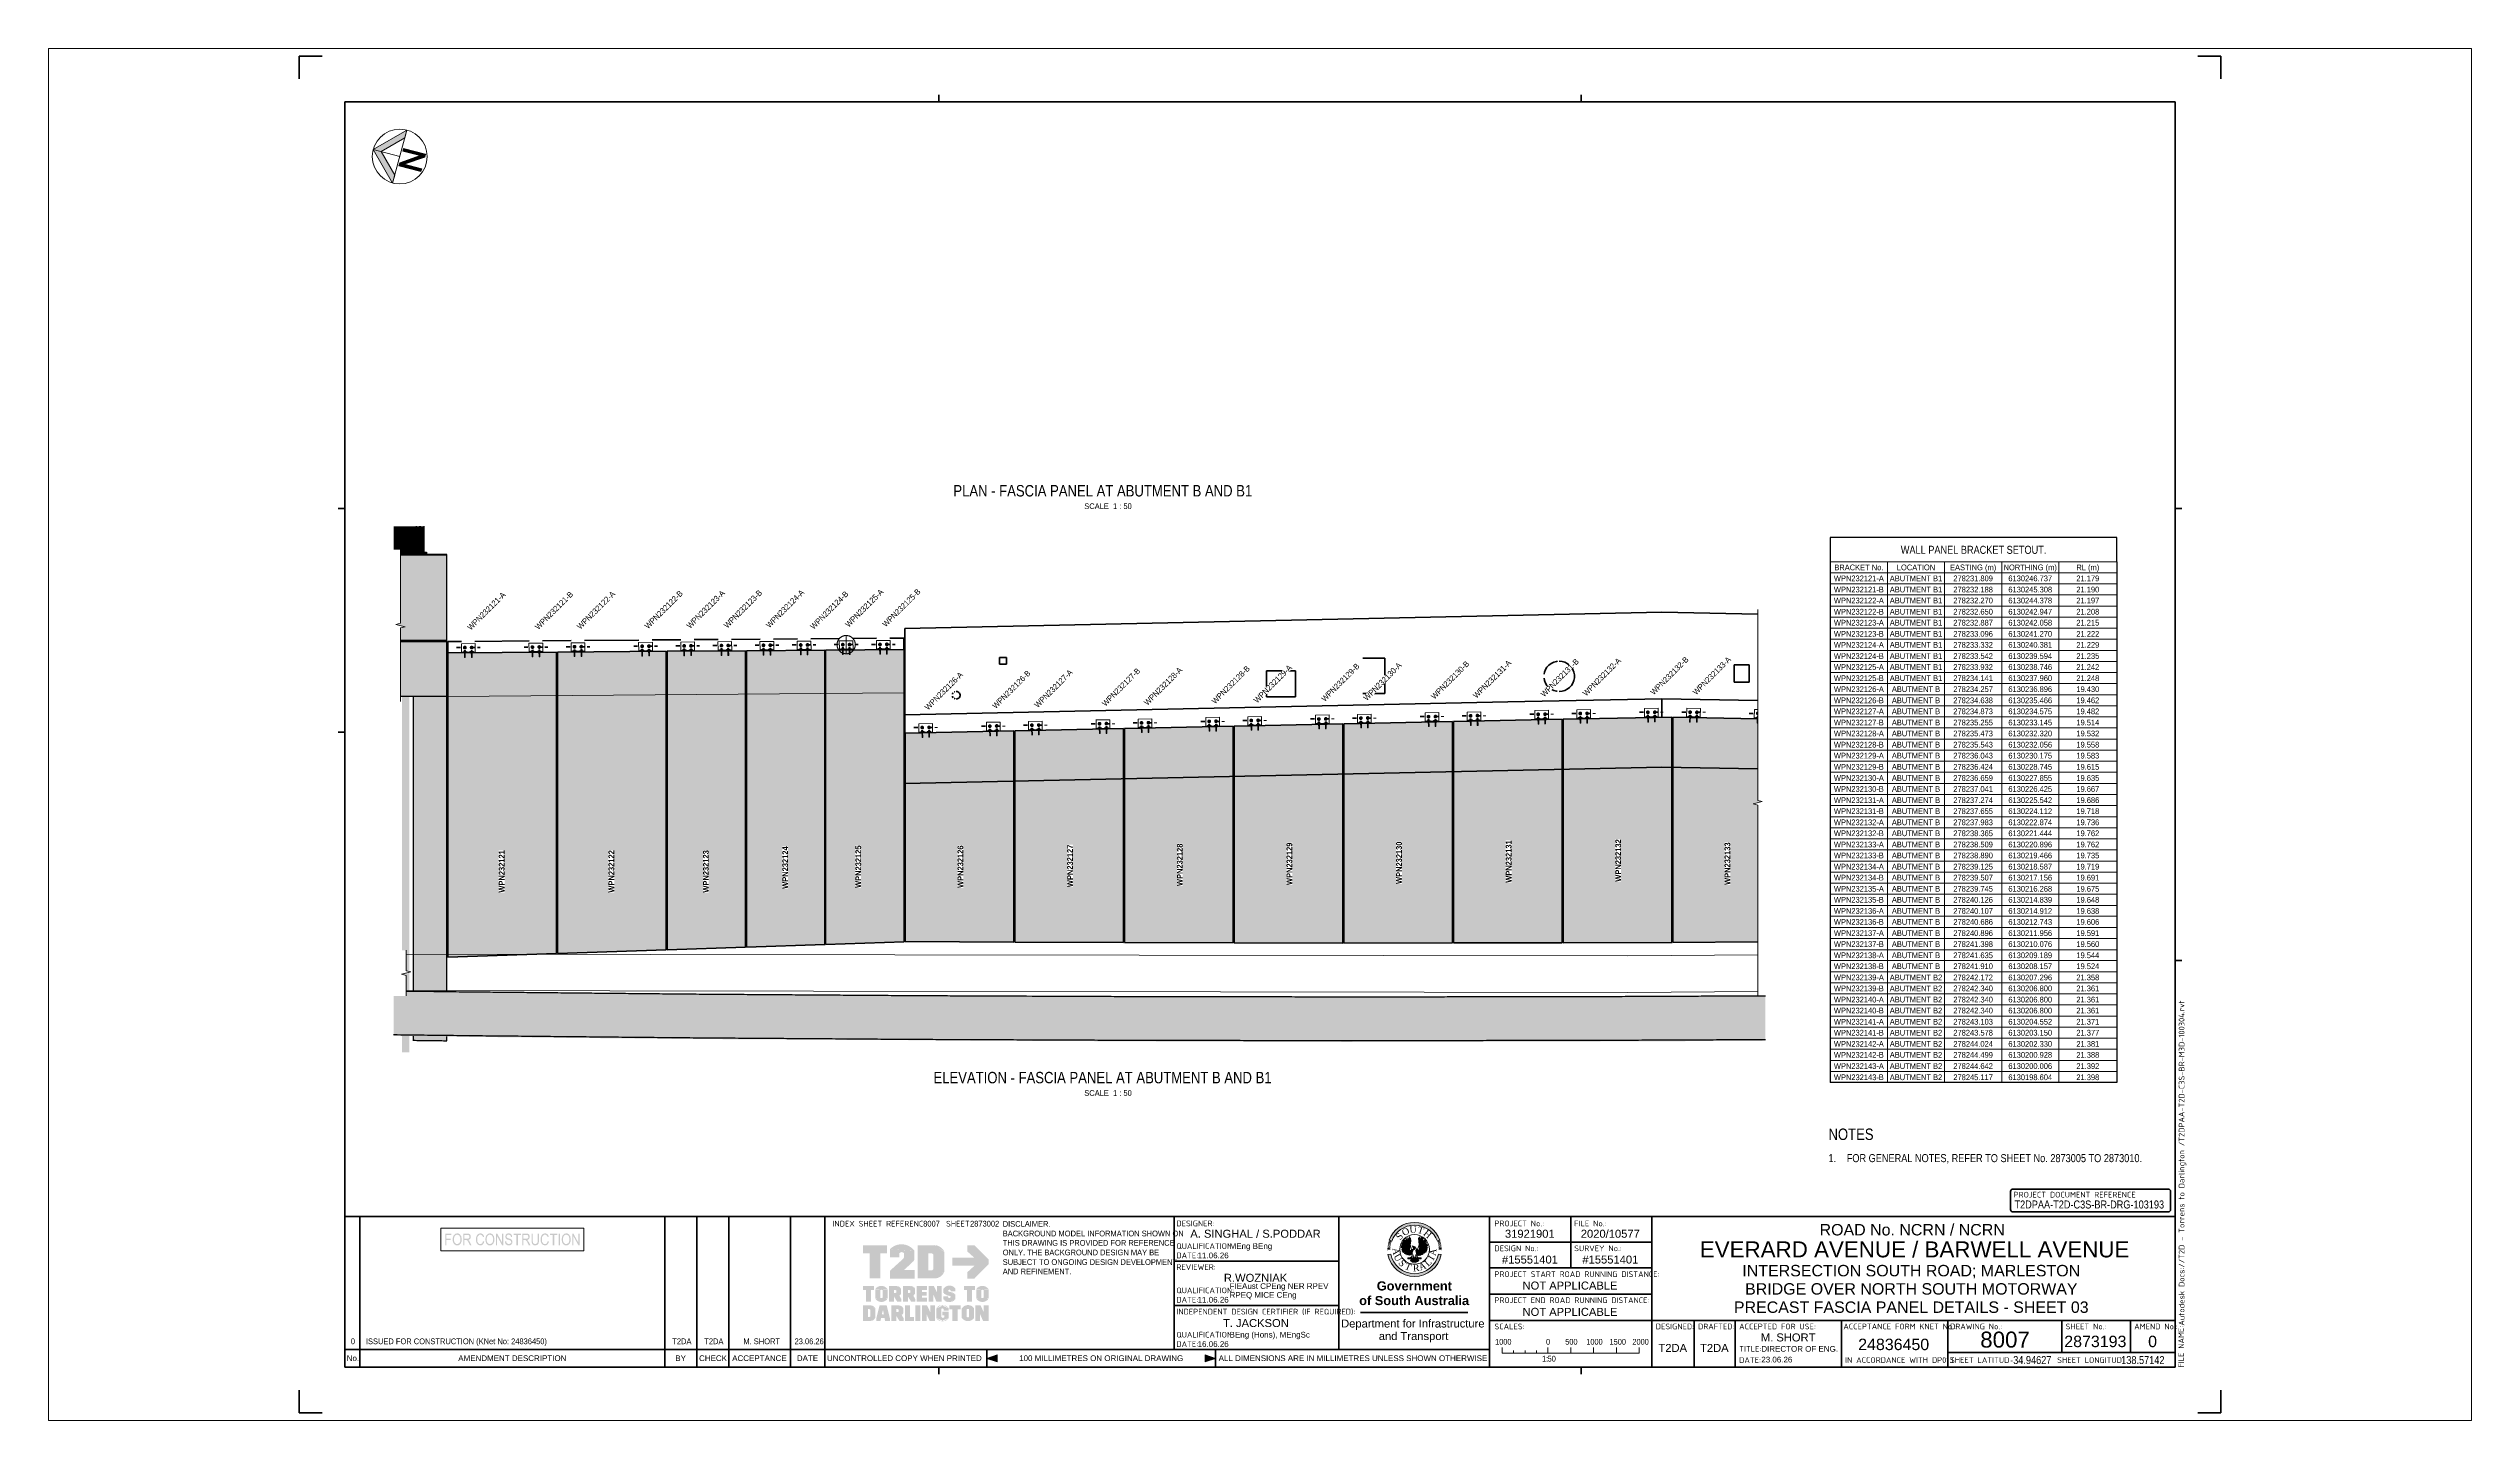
# Paper-space layout 'Layout1' of a CAD drawing. Header units: metres. Extents: x -0.11 to 0.95, y 0 to 0.6.
# The model-space entities are those that its viewports show. They can reach past a viewport. Long polylines and large blocks are cut down to what shows.
import ezdxf

# ---------------------------------------------------------------- set-up
doc = ezdxf.new("R2010")
doc.units = ezdxf.units.M
doc.linetypes.add('JacobsDash', pattern=[0.0045, 0.003, -0.0015])
doc.layers.get('Defpoints').update_dxf_attribs({"color": 41})
for name, color, linetype, lineweight in [('A-ANNO-NOTE', 7, 'Continuous', 9), ('A-ANNO-NOTE-STAMP', 10, 'Continuous', 18), ('A-DETL', 7, 'Continuous', 13), ('A-DETL-GENF', 7, 'Continuous', 9), ('A-GENM', 7, 'Continuous', 35), ('A-GENM-IDEN', 7, 'Continuous', 18), ('G-ANNO-SCHD', 7, 'Continuous', 18), ('G-ANNO-TEXT', 7, 'Continuous', 9), ('G-ANNO-TTLB', 7, 'Continuous', 9), ('G-IMPT', 7, 'Continuous', 13), ('S-BEAM', 7, 'Continuous', 50), ('S-FNDN', 7, 'Continuous', 50), ('S-FNDN-HDLN', 7, 'JacobsDash', 18), ('S-FNDN-IDEN', 7, 'Continuous', 18), ('S-FSTN', 7, 'Continuous', 18)]:
    doc.layers.add(name, color=color, linetype=linetype, lineweight=lineweight)
doc.layers.add('G-ANNO-NPLT', color=191, linetype='Continuous', plot=False)
doc.layers.get('G-ANNO-NPLT').freeze()
doc.styles.add('Arial', font='arial.ttf', dxfattribs={"height": 0.0025})
doc.styles.add('Arial Narrow', font='ARIALN.TTF', dxfattribs={"height": 0.125})
doc.styles.add('Arial Narrow_1', font='ARIALN.TTF', dxfattribs={"height": 0.0035})
doc.styles.add('Arial Narrow_2', font='ARIALN.TTF', dxfattribs={"height": 0.005})
doc.styles.add('Arial Narrow_3', font='ARIALN.TTF', dxfattribs={"height": 0.0025})
doc.styles.add('Arial Narrow_4', font='ARIALN.TTF', dxfattribs={"width": 0.9, "height": 0.0025})
doc.styles.add('Arial Narrow_B', font='ARIALNB.TTF', dxfattribs={"height": 0.125})
doc.styles.add('Arial_1', font='arial.ttf', dxfattribs={"height": 0.0035})
doc.styles.add('Arial_2', font='arial.ttf', dxfattribs={"height": 0.005})
doc.styles.add('Arial_3', font='arial.ttf', dxfattribs={"height": 0.007})
doc.styles.add('Arial_B', font='arialbd.ttf', dxfattribs={"height": 0.004})
doc.styles.add('ISOCPEUR', font='isocpeur.ttf', dxfattribs={"height": 0.0025})
doc.styles.add('Times New Roman', font='times.ttf', dxfattribs={"height": 0.008001})

# ---------------------------------------------------------------- blocks, each defined once
blk = doc.blocks.new('T2DPAA-T2D-PWA-DE-XRF-000001 - Drawing3_dwg-8554483-PRECAST FASCIA PANEL DETAILS - SHEET 03')
at = {"layer": 'G-IMPT'}
h = blk.add_hatch(color=256, dxfattribs=at)
edge = h.paths.add_edge_path()
edge.add_line((0.1549, 0.1015), (0.1515, 0.1021))
edge.add_arc((0.1226, 0.1077), 0.0295, 190.997, 349.003, ccw=False)
edge.add_line((0.0937, 0.1021), (0.0903, 0.1015))
edge.add_arc((0.1226, 0.1077), 0.0329, 190.997, 349.003)
edge = h.paths.add_edge_path()
edge.add_arc((0.1226, 0.1077), 0.0329, 20.0475, 159.9525, ccw=False)
edge.add_line((0.1535, 0.119), (0.1503, 0.1178))
edge.add_arc((0.1226, 0.1077), 0.0295, 20.0475, 159.9525)
edge.add_line((0.0949, 0.1178), (0.0917, 0.119))
h = blk.add_hatch(color=256, dxfattribs=at)
edge = h.paths.add_edge_path()
edge.add_arc((0.1226, 0.1077), 0.0329, 161.3902, 162.9856, ccw=False)
edge.add_line((0.0915, 0.1183), (0.0914, 0.1182))
edge.add_line((0.0915, 0.1183), (0.0947, 0.1172))
edge.add_line((0.0947, 0.1171), (0.0947, 0.1172))
edge.add_arc((0.1226, 0.1077), 0.0295, 161.3902, 162.9856)
edge.add_line((0.0944, 0.1163), (0.0911, 0.1174))
h = blk.add_hatch(color=256, dxfattribs=at)
edge = h.paths.add_edge_path()
edge.add_line((0.1206, 0.1074), (0.1207, 0.1074))
edge.add_line((0.1207, 0.1074), (0.1206, 0.1074))
edge = h.paths.add_edge_path()
edge.add_line((0.1166, 0.11), (0.1166, 0.1074))
edge.add_line((0.1166, 0.1074), (0.1183, 0.1065))
edge.add_line((0.1183, 0.1065), (0.119, 0.1076))
edge.add_line((0.119, 0.1076), (0.1204, 0.1079))
edge.add_line((0.1204, 0.1079), (0.1207, 0.1074))
edge.add_line((0.1207, 0.1074), (0.1211, 0.1067))
edge.add_line((0.1211, 0.1067), (0.1187, 0.1008))
edge.add_line((0.1187, 0.1008), (0.1178, 0.1012))
edge.add_line((0.1178, 0.1012), (0.1166, 0.1008))
edge.add_line((0.1166, 0.1008), (0.1161, 0.1012))
edge.add_line((0.1161, 0.1012), (0.1147, 0.101))
edge.add_line((0.1147, 0.101), (0.1143, 0.1017))
edge.add_line((0.1143, 0.1017), (0.1131, 0.1012))
edge.add_line((0.1131, 0.1012), (0.1128, 0.1022))
edge.add_line((0.1128, 0.1022), (0.1119, 0.1019))
edge.add_line((0.1119, 0.1019), (0.1119, 0.1029))
edge.add_line((0.1119, 0.1029), (0.1105, 0.1027))
edge.add_line((0.1105, 0.1027), (0.1107, 0.1043))
edge.add_line((0.1107, 0.1043), (0.1091, 0.1041))
edge.add_line((0.1091, 0.1041), (0.1095, 0.1057))
edge.add_line((0.1095, 0.1057), (0.1077, 0.106))
edge.add_line((0.1077, 0.106), (0.1081, 0.1069))
edge.add_line((0.1081, 0.1069), (0.1072, 0.1074))
edge.add_line((0.1072, 0.1074), (0.1081, 0.1091))
edge.add_line((0.1081, 0.1091), (0.1069, 0.11))
edge.add_line((0.1069, 0.11), (0.1081, 0.1112))
edge.add_line((0.1081, 0.1112), (0.1069, 0.1122))
edge.add_line((0.1069, 0.1122), (0.1085, 0.113))
edge.add_line((0.1085, 0.113), (0.1072, 0.1143))
edge.add_line((0.1072, 0.1143), (0.1095, 0.1145))
edge.add_line((0.1095, 0.1145), (0.1081, 0.116))
edge.add_line((0.1081, 0.116), (0.1105, 0.116))
edge.add_line((0.1105, 0.116), (0.1088, 0.1179))
edge.add_line((0.1088, 0.1179), (0.1119, 0.1163))
edge.add_line((0.1119, 0.1163), (0.1105, 0.1193))
edge.add_line((0.1105, 0.1193), (0.1138, 0.1172))
edge.add_line((0.1138, 0.1172), (0.1121, 0.121))
edge.add_line((0.1121, 0.121), (0.1147, 0.1181))
edge.add_line((0.1147, 0.1181), (0.1143, 0.1224))
edge.add_line((0.1143, 0.1224), (0.1159, 0.1188))
edge.add_line((0.1159, 0.1188), (0.1166, 0.1236))
edge.add_line((0.1166, 0.1236), (0.1171, 0.1207))
edge.add_line((0.1171, 0.1207), (0.1178, 0.1214))
edge.add_line((0.1178, 0.1214), (0.118, 0.1179))
edge.add_line((0.118, 0.1179), (0.1171, 0.1131))
edge.add_line((0.1171, 0.1131), (0.1178, 0.111))
edge.add_line((0.1178, 0.111), (0.1166, 0.11))
for points in [[(0.1105, 0.1193), (0.1088, 0.1179), (0.1119, 0.1163)], [(0.1369, 0.1093), (0.1385, 0.1081), (0.1367, 0.1074), (0.1376, 0.106), (0.1357, 0.106), (0.1367, 0.1043), (0.1348, 0.1043), (0.1348, 0.1031), (0.1336, 0.1034), (0.1331, 0.1022), (0.1322, 0.1024), (0.1317, 0.1015), (0.1305, 0.1017), (0.1301, 0.101), (0.1296, 0.1015), (0.1291, 0.1005), (0.1286, 0.1008), (0.1277, 0.1003), (0.1275, 0.101), (0.1268, 0.1003), (0.1251, 0.1029), (0.1242, 0.1065), (0.1246, 0.1076), (0.1263, 0.1076), (0.127, 0.1067), (0.1284, 0.1072), (0.1291, 0.11), (0.1275, 0.1112), (0.1282, 0.1133), (0.1275, 0.1219), (0.1284, 0.121), (0.1289, 0.1236), (0.1294, 0.1193), (0.1312, 0.1226), (0.1305, 0.1191), (0.1331, 0.1212), (0.1317, 0.1179), (0.1348, 0.1195), (0.1324, 0.116), (0.1364, 0.1179), (0.1341, 0.1155), (0.1371, 0.116), (0.1355, 0.1143), (0.1381, 0.1141), (0.1364, 0.1131), (0.1383, 0.1124), (0.1367, 0.1114), (0.1385, 0.11)], [(0.1312, 0.1226), (0.1331, 0.1212), (0.1305, 0.1191)], [(0.1348, 0.1195), (0.1364, 0.1179), (0.1324, 0.116)], [(0.1069, 0.1122), (0.1069, 0.11), (0.1081, 0.1112)], [(0.1081, 0.116), (0.1072, 0.1143), (0.1095, 0.1145)], [(0.1077, 0.106), (0.1091, 0.1041), (0.1095, 0.1057)], [(0.1105, 0.1027), (0.1119, 0.1019), (0.1119, 0.1029)], [(0.1225, 0.0967), (0.1233, 0.0985), (0.1277, 0.0943), (0.1263, 0.0929), (0.1237, 0.092), (0.1202, 0.0924), (0.1176, 0.0943), (0.1218, 0.0984)], [(0.1291, 0.1005), (0.1301, 0.101), (0.1296, 0.1015)], [(0.1317, 0.1015), (0.1331, 0.1022), (0.1322, 0.1024)], [(0.1383, 0.1124), (0.1381, 0.1141), (0.1364, 0.1131)]]:
    blk.add_hatch(color=256, dxfattribs=at).paths.add_polyline_path(points)
h = blk.add_hatch(color=256, dxfattribs=at)
edge = h.paths.add_edge_path()
edge.add_line((0.154, 0.1174), (0.1508, 0.1163))
edge.add_arc((0.1226, 0.1077), 0.0295, 17.0144, 18.6098)
edge.add_line((0.1505, 0.1172), (0.1505, 0.1171))
edge.add_line((0.1505, 0.1172), (0.1537, 0.1183))
edge.add_line((0.1538, 0.1182), (0.1537, 0.1183))
edge.add_arc((0.1226, 0.1077), 0.0329, 17.0144, 18.6098, ccw=False)
h = blk.add_hatch(color=256, dxfattribs=at)
edge = h.paths.add_edge_path()
edge.add_line((0.0931, 0.1083), (0.0897, 0.1083))
edge.add_arc((0.1226, 0.1077), 0.0329, 177.3415, 178.9368, ccw=False)
edge.add_line((0.0897, 0.1094), (0.0897, 0.1093))
edge.add_line((0.0897, 0.1094), (0.0932, 0.1092))
edge.add_line((0.0932, 0.1091), (0.0932, 0.1092))
edge.add_arc((0.1226, 0.1077), 0.0295, 177.3415, 178.9368)
h = blk.add_hatch(color=256, dxfattribs=at)
edge = h.paths.add_edge_path()
edge.add_line((0.0931, 0.1069), (0.0897, 0.1068))
edge.add_arc((0.1226, 0.1077), 0.0329, 180, 181.5953, ccw=False)
edge.add_line((0.0897, 0.1078), (0.0897, 0.1077))
edge.add_line((0.0897, 0.1078), (0.0931, 0.1078))
edge.add_line((0.0931, 0.1077), (0.0931, 0.1078))
edge.add_arc((0.1226, 0.1077), 0.0295, 180, 181.5953)
h = blk.add_hatch(color=256, dxfattribs=at)
edge = h.paths.add_edge_path()
edge.add_arc((0.1226, 0.1077), 0.0329, 174.6829, 176.2783, ccw=False)
edge.add_line((0.0899, 0.1109), (0.0898, 0.1108))
edge.add_line((0.0899, 0.1109), (0.0933, 0.1106))
edge.add_line((0.0933, 0.1105), (0.0933, 0.1106))
edge.add_arc((0.1226, 0.1077), 0.0295, 174.6829, 176.2783)
edge.add_line((0.0932, 0.1096), (0.0898, 0.1099))
h = blk.add_hatch(color=256, dxfattribs=at)
edge = h.paths.add_edge_path()
edge.add_arc((0.1226, 0.1077), 0.0329, 172.0244, 173.6197, ccw=False)
edge.add_line((0.09, 0.1124), (0.09, 0.1123))
edge.add_line((0.09, 0.1124), (0.0934, 0.1119))
edge.add_line((0.0934, 0.1118), (0.0934, 0.1119))
edge.add_arc((0.1226, 0.1077), 0.0295, 172.0244, 173.6197)
edge.add_line((0.0933, 0.111), (0.0899, 0.1114))
h = blk.add_hatch(color=256, dxfattribs=at)
edge = h.paths.add_edge_path()
edge.add_arc((0.1226, 0.1077), 0.0329, 169.3658, 170.9612, ccw=False)
edge.add_line((0.0903, 0.1139), (0.0903, 0.1138))
edge.add_line((0.0903, 0.1139), (0.0937, 0.1133))
edge.add_line((0.0936, 0.1132), (0.0937, 0.1133))
edge.add_arc((0.1226, 0.1077), 0.0295, 169.3658, 170.9612)
edge.add_line((0.0935, 0.1124), (0.0901, 0.1129))
h = blk.add_hatch(color=256, dxfattribs=at)
edge = h.paths.add_edge_path()
edge.add_arc((0.1226, 0.1077), 0.0329, 166.7073, 168.3026, ccw=False)
edge.add_line((0.0906, 0.1154), (0.0906, 0.1153))
edge.add_line((0.0906, 0.1154), (0.0939, 0.1146))
edge.add_line((0.0939, 0.1145), (0.0939, 0.1146))
edge.add_arc((0.1226, 0.1077), 0.0295, 166.7073, 168.3026)
edge.add_line((0.0937, 0.1137), (0.0904, 0.1144))
h = blk.add_hatch(color=256, dxfattribs=at)
edge = h.paths.add_edge_path()
edge.add_line((0.0941, 0.115), (0.0907, 0.1159))
edge.add_arc((0.1226, 0.1077), 0.0329, 164.0488, 165.6441, ccw=False)
edge.add_line((0.091, 0.1169), (0.091, 0.1168))
edge.add_line((0.091, 0.1169), (0.0943, 0.1159))
edge.add_line((0.0943, 0.1158), (0.0943, 0.1159))
edge.add_arc((0.1226, 0.1077), 0.0295, 164.0488, 165.6441)
h = blk.add_hatch(color=256, dxfattribs=at)
edge = h.paths.add_edge_path()
edge.add_line((0.1232, 0.1095), (0.1225, 0.1076))
edge.add_line((0.1225, 0.1076), (0.1207, 0.1074))
edge.add_line((0.1207, 0.1074), (0.1207, 0.1074))
edge.add_line((0.1207, 0.1074), (0.1216, 0.1086))
edge.add_line((0.1216, 0.1086), (0.1197, 0.1119))
edge.add_line((0.1197, 0.1119), (0.1232, 0.1107))
edge.add_line((0.1232, 0.1107), (0.1239, 0.1098))
edge.add_line((0.1239, 0.1098), (0.1232, 0.1095))
h = blk.add_hatch(color=256, dxfattribs=at)
edge = h.paths.add_edge_path()
edge.add_arc((0.1226, 0.1077), 0.0295, 14.3559, 15.9512)
edge.add_line((0.1509, 0.1159), (0.1509, 0.1158))
edge.add_line((0.1509, 0.1159), (0.1542, 0.1169))
edge.add_line((0.1542, 0.1168), (0.1542, 0.1169))
edge.add_arc((0.1226, 0.1077), 0.0329, 14.3559, 15.9512, ccw=False)
edge.add_line((0.1545, 0.1159), (0.1511, 0.115))
h = blk.add_hatch(color=256, dxfattribs=at)
edge = h.paths.add_edge_path()
edge.add_line((0.1548, 0.1144), (0.1514, 0.1137))
edge.add_arc((0.1226, 0.1077), 0.0295, 11.6974, 13.2927)
edge.add_line((0.1512, 0.1146), (0.1513, 0.1145))
edge.add_line((0.1512, 0.1146), (0.1546, 0.1154))
edge.add_line((0.1546, 0.1153), (0.1546, 0.1154))
edge.add_arc((0.1226, 0.1077), 0.0329, 11.6974, 13.2927, ccw=False)
h = blk.add_hatch(color=256, dxfattribs=at)
edge = h.paths.add_edge_path()
edge.add_arc((0.1226, 0.1077), 0.0295, 9.0388, 10.6342)
edge.add_line((0.1515, 0.1133), (0.1515, 0.1132))
edge.add_line((0.1515, 0.1133), (0.1549, 0.1139))
edge.add_line((0.1549, 0.1138), (0.1549, 0.1139))
edge.add_arc((0.1226, 0.1077), 0.0329, 9.0388, 10.6342, ccw=False)
edge.add_line((0.1551, 0.1129), (0.1517, 0.1124))
h = blk.add_hatch(color=256, dxfattribs=at)
edge = h.paths.add_edge_path()
edge.add_arc((0.1226, 0.1077), 0.0295, 6.3803, 7.9756)
edge.add_line((0.1518, 0.1119), (0.1518, 0.1118))
edge.add_line((0.1518, 0.1119), (0.1552, 0.1124))
edge.add_line((0.1552, 0.1123), (0.1552, 0.1124))
edge.add_arc((0.1226, 0.1077), 0.0329, 6.3803, 7.9756, ccw=False)
edge.add_line((0.1553, 0.1114), (0.1519, 0.111))
h = blk.add_hatch(color=256, dxfattribs=at)
edge = h.paths.add_edge_path()
edge.add_line((0.1554, 0.1099), (0.152, 0.1096))
edge.add_arc((0.1226, 0.1077), 0.0295, 3.7217, 5.3171)
edge.add_line((0.1519, 0.1106), (0.1519, 0.1105))
edge.add_line((0.1519, 0.1106), (0.1553, 0.1109))
edge.add_line((0.1553, 0.1108), (0.1553, 0.1109))
edge.add_arc((0.1226, 0.1077), 0.0329, 3.7217, 5.3171, ccw=False)
h = blk.add_hatch(color=256, dxfattribs=at)
edge = h.paths.add_edge_path()
edge.add_line((0.1555, 0.1083), (0.1521, 0.1083))
edge.add_arc((0.1226, 0.1077), 0.0295, 1.0632, 2.6585)
edge.add_line((0.152, 0.1092), (0.152, 0.1091))
edge.add_line((0.152, 0.1092), (0.1554, 0.1094))
edge.add_line((0.1555, 0.1093), (0.1554, 0.1094))
edge.add_arc((0.1226, 0.1077), 0.0329, 1.0632, 2.6585, ccw=False)
h = blk.add_hatch(color=256, dxfattribs=at)
edge = h.paths.add_edge_path()
edge.add_line((0.1555, 0.1068), (0.152, 0.1069))
edge.add_arc((0.1226, 0.1077), 0.0295, 358.4047, 360)
edge.add_line((0.1521, 0.1078), (0.1521, 0.1077))
edge.add_line((0.1521, 0.1078), (0.1555, 0.1078))
edge.add_line((0.1555, 0.1077), (0.1555, 0.1078))
edge.add_arc((0.1226, 0.1077), 0.0329, 358.4047, 360, ccw=False)
for p, q in [((0.0917, 0.119), (0.0949, 0.1178)), ((0.1105, 0.1193), (0.1088, 0.1179)), ((0.1088, 0.1179), (0.1119, 0.1163)), ((0.1119, 0.1163), (0.1105, 0.1193)), ((0.1305, 0.1191), (0.1312, 0.1226)), ((0.1331, 0.1212), (0.1305, 0.1191)), ((0.1312, 0.1226), (0.1331, 0.1212)), ((0.1324, 0.116), (0.1348, 0.1195)), ((0.1364, 0.1179), (0.1324, 0.116)), ((0.1348, 0.1195), (0.1364, 0.1179)), ((0.1503, 0.1178), (0.1535, 0.119)), ((0.0903, 0.1015), (0.0937, 0.1021)), ((0.1069, 0.1122), (0.1069, 0.11)), ((0.1081, 0.1112), (0.1069, 0.1122)), ((0.1069, 0.11), (0.1081, 0.1112)), ((0.1081, 0.116), (0.1072, 0.1143)), ((0.1072, 0.1143), (0.1095, 0.1145)), ((0.1077, 0.106), (0.1091, 0.1041)), ((0.1095, 0.1057), (0.1077, 0.106)), ((0.1095, 0.1145), (0.1081, 0.116)), ((0.1091, 0.1041), (0.1095, 0.1057)), ((0.1119, 0.1029), (0.1105, 0.1027)), ((0.1105, 0.1027), (0.1119, 0.1019)), ((0.1119, 0.1019), (0.1119, 0.1029)), ((0.115, 0.0967), (0.1197, 0.0967)), ((0.1211, 0.1003), (0.1173, 0.0974)), ((0.1244, 0.1003), (0.1272, 0.0974)), ((0.1256, 0.0967), (0.1308, 0.0967)), ((0.1296, 0.1015), (0.1291, 0.1005)), ((0.1291, 0.1005), (0.1301, 0.101)), ((0.1301, 0.101), (0.1296, 0.1015)), ((0.1322, 0.1024), (0.1317, 0.1015)), ((0.1317, 0.1015), (0.1331, 0.1022)), ((0.1331, 0.1022), (0.1322, 0.1024)), ((0.1381, 0.1141), (0.1364, 0.1131)), ((0.1364, 0.1131), (0.1383, 0.1124)), ((0.1383, 0.1124), (0.1381, 0.1141)), ((0.1515, 0.1021), (0.1549, 0.1015))]:
    blk.add_line(p, q, dxfattribs=at)
at = {"layer": 'G-IMPT', "flags": 128}
for points in [[(0.1085, 0.113), (0.1072, 0.1143), (0.1095, 0.1145), (0.1081, 0.116), (0.1105, 0.116), (0.1088, 0.1179), (0.1119, 0.1163), (0.1105, 0.1193), (0.1138, 0.1172), (0.1121, 0.121), (0.1147, 0.1181), (0.1143, 0.1224), (0.1159, 0.1188), (0.1166, 0.1236), (0.1171, 0.1207), (0.1178, 0.1214), (0.118, 0.1179), (0.1171, 0.1131), (0.119, 0.1076), (0.1204, 0.1079), (0.1211, 0.1067), (0.1187, 0.1008), (0.1178, 0.1012), (0.1166, 0.1008), (0.1161, 0.1012), (0.1147, 0.101), (0.1143, 0.1017), (0.1131, 0.1012), (0.1128, 0.1022), (0.1119, 0.1019), (0.1119, 0.1029), (0.1105, 0.1027), (0.1107, 0.1043), (0.1091, 0.1041), (0.1095, 0.1057), (0.1077, 0.106), (0.1081, 0.1069), (0.1072, 0.1074), (0.1081, 0.1091), (0.1069, 0.11), (0.1081, 0.1112), (0.1069, 0.1122), (0.1087, 0.1131)], [(0.1199, 0.1031), (0.1225, 0.0967), (0.1251, 0.1029), (0.1242, 0.1065), (0.1246, 0.1076), (0.1263, 0.1076), (0.1282, 0.1133), (0.1275, 0.1219), (0.1284, 0.121), (0.1289, 0.1236), (0.1294, 0.1193), (0.1312, 0.1226), (0.1305, 0.1191), (0.1331, 0.1212), (0.1317, 0.1179), (0.1348, 0.1195), (0.1324, 0.116), (0.1364, 0.1179), (0.1341, 0.1155), (0.1371, 0.116), (0.1355, 0.1143), (0.1381, 0.1141), (0.1364, 0.1131), (0.1383, 0.1124), (0.1367, 0.1114), (0.1385, 0.11), (0.1369, 0.1093), (0.1385, 0.1081), (0.1367, 0.1074), (0.1376, 0.106), (0.1357, 0.106), (0.1367, 0.1043), (0.1348, 0.1043), (0.1348, 0.1031), (0.1336, 0.1034), (0.1331, 0.1022), (0.1322, 0.1024), (0.1317, 0.1015), (0.1305, 0.1017), (0.1301, 0.101), (0.1296, 0.1015), (0.1291, 0.1005), (0.1286, 0.1008), (0.1277, 0.1003), (0.1275, 0.101), (0.1268, 0.1003), (0.1251, 0.1029)], [(0.1206, 0.0974), (0.1145, 0.0974), (0.1145, 0.0962), (0.1194, 0.0962)], [(0.119, 0.1076), (0.1183, 0.1065), (0.1166, 0.1074), (0.1166, 0.11), (0.1178, 0.111)], [(0.1218, 0.0984), (0.1176, 0.0943), (0.1202, 0.0924), (0.1237, 0.092), (0.1263, 0.0929), (0.1277, 0.0943), (0.1233, 0.0985)], [(0.1239, 0.1098), (0.1244, 0.1091), (0.1246, 0.1076)], [(0.1246, 0.0974), (0.1308, 0.0974), (0.1308, 0.0962), (0.126, 0.0962)], [(0.1263, 0.1076), (0.127, 0.1067), (0.1284, 0.1072), (0.1291, 0.11), (0.1275, 0.1112)]]:
    blk.add_lwpolyline(points, dxfattribs=at)
blk.add_lwpolyline([(0.1206, 0.1074), (0.1216, 0.1086), (0.1197, 0.1119), (0.1232, 0.1107), (0.1239, 0.1098), (0.1232, 0.1095), (0.1225, 0.1076)], close=True, dxfattribs=at)
at = {"layer": 'G-IMPT'}
blk.add_circle((0.1226, 0.1077), 0.018, dxfattribs=at)
for radius, start, end in [(0.0329, 20.0475, 159.9525), (0.0295, 20.0475, 159.9525), (0.0329, 190.997, 349.003), (0.0295, 190.997, 349.003)]:
    blk.add_arc((0.1226, 0.1077), radius, start, end, dxfattribs=at)
at = {"layer": 'G-IMPT', "lineweight": 9, "char_height": 0.008, "attachment_point": 2, "line_spacing_factor": 1.029793, "style": 'Times New Roman'}
for s, insert, width, rotation in [('S', (0.1012, 0.1263), 0.008041, 49.0663), ('O', (0.1099, 0.133), 0.010353, 26.6943), ('U', (0.1205, 0.136), 0.010353, 4.3222), ('T', (0.1314, 0.1347), 0.008744, 341.9502), ('H', (0.141, 0.1293), 0.010353, 319.5782), ('A', (0.104, 0.106), 0.010353, 279.6978), ('U', (0.1058, 0.0996), 0.010353, 300.15), ('S', (0.1107, 0.0935), 0.008041, 310.3575), ('T', (0.1164, 0.0903), 0.008744, 336.9699), ('R', (0.1244, 0.0893), 0.009549, 3.701), ('A', (0.1307, 0.0909), 0.010353, 21.3382), ('L', (0.1363, 0.0949), 0.008744, 42.375), ('I', (0.1395, 0.0995), 0.004825, 60.5783), ('A', (0.141, 0.1048), 0.010353, 83.64)]:
    blk.add_mtext(s, dxfattribs=dict(at, insert=insert, width=width, rotation=rotation))
blk = doc.blocks.new('T2DPAA-T2D-PWA-DE-XRF-000001 - Standard-8554987-PRECAST FASCIA PANEL DETAILS - SHEET 03')
at = {"layer": 'G-ANNO-TTLB', "true_color": 0x1d4a5c}
h = blk.add_hatch(color=139, dxfattribs=at)
edge = h.paths.add_edge_path()
edge.add_line((0.2623, 0.0443), (0.2623, 0.0452))
edge.add_arc((0.2616, 0.044), 0.00145, 58.8241, 99.793)
edge.add_line((0.2613, 0.0454), (0.2613, 0.0441))
edge.add_arc((0.2616, 0.0455), 0.00141, 259.7202, 301.6629)
edge = h.paths.add_edge_path()
edge.add_arc((0.2625, 0.0448), 0.00224, 301.808, 330.1086, ccw=False)
edge.add_line((0.2637, 0.0429), (0.2645, 0.0415))
edge.add_line((0.2645, 0.0415), (0.2645, 0.0403))
edge.add_line((0.2645, 0.0403), (0.2627, 0.0403))
edge.add_line((0.2627, 0.0403), (0.2613, 0.0425))
edge.add_line((0.2613, 0.0425), (0.2613, 0.0403))
edge.add_line((0.2613, 0.0403), (0.2591, 0.0403))
edge.add_line((0.2591, 0.0403), (0.2591, 0.0471))
edge.add_line((0.2591, 0.0471), (0.2624, 0.0471))
edge.add_arc((0.2623, 0.0446), 0.00248, 32.8357, 87.7033, ccw=False)
edge.add_line((0.2644, 0.046), (0.2644, 0.0437))
edge = h.paths.add_edge_path()
edge.add_line((0.2674, 0.0527), (0.2674, 0.0537))
edge.add_arc((0.2667, 0.0524), 0.00145, 58.8241, 99.793)
edge.add_line((0.2665, 0.0539), (0.2665, 0.0526))
edge.add_arc((0.2667, 0.0539), 0.00141, 259.7202, 301.6629)
edge = h.paths.add_edge_path()
edge.add_arc((0.2676, 0.0532), 0.00224, 301.808, 330.1086, ccw=False)
edge.add_line((0.2688, 0.0513), (0.2696, 0.0499))
edge.add_line((0.2696, 0.0499), (0.2696, 0.0487))
edge.add_line((0.2696, 0.0487), (0.2678, 0.0487))
edge.add_line((0.2678, 0.0487), (0.2664, 0.051))
edge.add_line((0.2664, 0.051), (0.2664, 0.0487))
edge.add_line((0.2664, 0.0487), (0.2642, 0.0487))
edge.add_line((0.2642, 0.0487), (0.2642, 0.0555))
edge.add_line((0.2642, 0.0555), (0.2676, 0.0555))
edge.add_arc((0.2675, 0.0531), 0.00248, 32.8357, 87.7033, ccw=False)
edge.add_line((0.2695, 0.0544), (0.2695, 0.0521))
edge = h.paths.add_edge_path()
edge.add_line((0.2499, 0.0422), (0.2499, 0.0452))
edge.add_arc((0.2491, 0.0441), 0.00138, 56.3448, 98.7814)
edge.add_line((0.2489, 0.0454), (0.2489, 0.0419))
edge.add_arc((0.2491, 0.0433), 0.00138, 261.2186, 303.6552)
edge = h.paths.add_edge_path()
edge.add_line((0.2613, 0.0527), (0.2613, 0.0537))
edge.add_arc((0.2606, 0.0524), 0.00145, 58.8241, 99.793)
edge.add_line((0.2603, 0.0539), (0.2603, 0.0526))
edge.add_arc((0.2606, 0.0539), 0.00141, 259.7202, 301.6629)
edge = h.paths.add_edge_path()
edge.add_line((0.2502, 0.0403), (0.2467, 0.0403))
edge.add_line((0.2467, 0.0403), (0.2467, 0.0471))
edge.add_line((0.2467, 0.0471), (0.2501, 0.0471))
edge.add_arc((0.25, 0.0447), 0.00241, 26.2483, 85.5583, ccw=False)
edge.add_line((0.2521, 0.0457), (0.2521, 0.0416))
edge.add_arc((0.2502, 0.0424), 0.00209, 270, 338.4707, ccw=False)
h.paths.add_polyline_path([(0.2555, 0.0451), (0.255, 0.0432), (0.2559, 0.0432)])
h.paths.add_polyline_path([(0.2585, 0.0415), (0.2585, 0.0403), (0.2564, 0.0403), (0.2562, 0.0415), (0.2547, 0.0415), (0.2544, 0.0403), (0.2526, 0.0403), (0.2526, 0.0415), (0.254, 0.0471), (0.2571, 0.0471)])
h.paths.add_polyline_path([(0.2673, 0.042), (0.269, 0.042), (0.269, 0.0403), (0.2651, 0.0403), (0.2651, 0.0471), (0.2673, 0.0471)])
h.paths.add_polyline_path([(0.2718, 0.0403), (0.2696, 0.0403), (0.2696, 0.0471), (0.2718, 0.0471)])
h.paths.add_polyline_path([(0.2762, 0.0441), (0.2762, 0.0471), (0.2782, 0.0471), (0.2782, 0.0403), (0.2759, 0.0403), (0.2746, 0.0432), (0.2746, 0.0403), (0.2725, 0.0403), (0.2725, 0.0471), (0.2748, 0.0471)])
edge = h.paths.add_edge_path()
edge.add_arc((0.2817, 0.0424), 0.000774, 214.5178, 325.4822)
edge.add_line((0.2823, 0.0419), (0.2823, 0.0427))
edge.add_line((0.2823, 0.0427), (0.2815, 0.0427))
edge.add_line((0.2815, 0.0427), (0.2815, 0.0443))
edge.add_line((0.2815, 0.0443), (0.2842, 0.0443))
edge.add_line((0.2842, 0.0443), (0.2842, 0.0415))
edge.add_arc((0.2819, 0.0428), 0.00262, 274.1131, 330.4929, ccw=False)
edge.add_arc((0.2815, 0.0434), 0.00327, 260.2337, 279.7663, ccw=False)
edge.add_arc((0.2812, 0.0429), 0.00275, 208.3817, 264.7517, ccw=False)
edge.add_line((0.2788, 0.0416), (0.2788, 0.0458))
edge.add_arc((0.2812, 0.0445), 0.00268, 94.8448, 152.8409, ccw=False)
edge.add_arc((0.2815, 0.0424), 0.00482, 83.0812, 96.9188, ccw=False)
edge.add_arc((0.2818, 0.0444), 0.00278, 31.3102, 83.6241, ccw=False)
edge.add_line((0.2842, 0.0459), (0.2842, 0.0447))
edge.add_line((0.2842, 0.0447), (0.282, 0.0447))
edge.add_line((0.282, 0.0447), (0.282, 0.0455))
edge.add_arc((0.2815, 0.0451), 0.000641, 40.732, 139.268)
edge.add_line((0.281, 0.0455), (0.281, 0.0419))
h.paths.add_polyline_path([(0.2882, 0.0403), (0.2859, 0.0403), (0.2859, 0.0454), (0.2846, 0.0454), (0.2846, 0.0471), (0.2895, 0.0471), (0.2895, 0.0454), (0.2882, 0.0454)])
edge = h.paths.add_edge_path()
edge.add_arc((0.2927, 0.0429), 0.00104, 239.6549, 300.3451)
edge.add_line((0.2932, 0.042), (0.2932, 0.0454))
edge.add_arc((0.2927, 0.0445), 0.00103, 59.5446, 120.4554)
edge.add_line((0.2921, 0.0454), (0.2921, 0.042))
edge = h.paths.add_edge_path()
edge.add_arc((0.2927, 0.0434), 0.00323, 212.7347, 327.2653, ccw=False)
edge.add_line((0.29, 0.0417), (0.29, 0.0458))
edge.add_arc((0.2927, 0.044), 0.00323, 32.6408, 147.3592, ccw=False)
edge.add_line((0.2954, 0.0458), (0.2954, 0.0417))
h.paths.add_polyline_path([(0.3017, 0.0403), (0.2993, 0.0403), (0.298, 0.0432), (0.298, 0.0403), (0.2959, 0.0403), (0.2959, 0.0471), (0.2982, 0.0471), (0.2996, 0.0441), (0.2996, 0.0471), (0.3017, 0.0471)])
edge = h.paths.add_edge_path()
edge.add_arc((0.299, 0.0513), 0.00104, 239.6549, 300.3451)
edge.add_line((0.2995, 0.0504), (0.2995, 0.0538))
edge.add_arc((0.299, 0.0529), 0.00103, 59.5446, 120.4554)
edge.add_line((0.2985, 0.0538), (0.2985, 0.0504))
edge = h.paths.add_edge_path()
edge.add_arc((0.299, 0.0518), 0.00323, 212.7347, 327.2653, ccw=False)
edge.add_line((0.2963, 0.0501), (0.2963, 0.0542))
edge.add_arc((0.299, 0.0524), 0.00323, 32.6408, 147.3592, ccw=False)
edge.add_line((0.3017, 0.0542), (0.3017, 0.0501))
h.paths.add_polyline_path([(0.2945, 0.0487), (0.2923, 0.0487), (0.2923, 0.0538), (0.2909, 0.0538), (0.2909, 0.0555), (0.2958, 0.0555), (0.2958, 0.0538), (0.2945, 0.0538)])
edge = h.paths.add_edge_path()
edge.add_line((0.2872, 0.0518), (0.2872, 0.0499))
edge.add_arc((0.2849, 0.0513), 0.0027, 273.7285, 329.3952, ccw=False)
edge.add_line((0.285, 0.0486), (0.2841, 0.0486))
edge.add_arc((0.2842, 0.0512), 0.00266, 210.1626, 267.7624, ccw=False)
edge.add_line((0.2819, 0.0499), (0.2819, 0.051))
edge.add_line((0.2819, 0.051), (0.2841, 0.051))
edge.add_arc((0.2845, 0.0508), 0.000522, 155.2714, 300.4507)
edge.add_arc((0.2846, 0.0508), 0.000487, 289.6558, 416.8121)
edge.add_line((0.2849, 0.0512), (0.2834, 0.0515))
edge.add_arc((0.2841, 0.054), 0.00253, 213.4271, 255.8381, ccw=False)
edge.add_line((0.2819, 0.0526), (0.2819, 0.0544))
edge.add_arc((0.2846, 0.0525), 0.00325, 35.8397, 144.1603, ccw=False)
edge.add_line((0.2872, 0.0544), (0.2872, 0.0533))
edge.add_line((0.2872, 0.0533), (0.2851, 0.0533))
edge.add_arc((0.2846, 0.0535), 0.000494, 335.3316, 479.9481)
edge.add_arc((0.2845, 0.0535), 0.000428, 103.9979, 246.4243)
edge.add_line((0.2843, 0.0531), (0.2853, 0.0529))
edge.add_arc((0.2849, 0.0501), 0.00281, 35.1328, 82.3403, ccw=False)
h.paths.add_polyline_path([(0.2792, 0.0526), (0.2792, 0.0555), (0.2812, 0.0555), (0.2812, 0.0487), (0.2789, 0.0487), (0.2776, 0.0517), (0.2776, 0.0487), (0.2755, 0.0487), (0.2755, 0.0555), (0.2778, 0.0555)])
h.paths.add_polyline_path([(0.2725, 0.053), (0.2746, 0.053), (0.2746, 0.0513), (0.2725, 0.0513), (0.2725, 0.0504), (0.2748, 0.0504), (0.2748, 0.0487), (0.2703, 0.0487), (0.2703, 0.0555), (0.2748, 0.0555), (0.2748, 0.0538), (0.2725, 0.0538)])
edge = h.paths.add_edge_path()
edge.add_arc((0.2615, 0.0532), 0.00224, 301.808, 330.1086, ccw=False)
edge.add_line((0.2627, 0.0513), (0.2635, 0.0499))
edge.add_line((0.2635, 0.0499), (0.2635, 0.0487))
edge.add_line((0.2635, 0.0487), (0.2617, 0.0487))
edge.add_line((0.2617, 0.0487), (0.2603, 0.051))
edge.add_line((0.2603, 0.051), (0.2603, 0.0487))
edge.add_line((0.2603, 0.0487), (0.2581, 0.0487))
edge.add_line((0.2581, 0.0487), (0.2581, 0.0555))
edge.add_line((0.2581, 0.0555), (0.2614, 0.0555))
edge.add_arc((0.2613, 0.0531), 0.00248, 32.8357, 87.7033, ccw=False)
edge.add_line((0.2634, 0.0544), (0.2634, 0.0521))
edge = h.paths.add_edge_path()
edge.add_line((0.2543, 0.0538), (0.2543, 0.0504))
edge.add_arc((0.2548, 0.0513), 0.00104, 239.6549, 300.3451)
edge.add_line((0.2553, 0.0504), (0.2553, 0.0538))
edge.add_arc((0.2548, 0.0529), 0.00103, 59.5446, 120.4554)
edge = h.paths.add_edge_path()
edge.add_line((0.2521, 0.0501), (0.2521, 0.0542))
edge.add_arc((0.2548, 0.0524), 0.00323, 32.6408, 147.3592, ccw=False)
edge.add_line((0.2575, 0.0542), (0.2575, 0.0501))
edge.add_arc((0.2548, 0.0518), 0.00323, 212.7347, 327.2653, ccw=False)
h.paths.add_polyline_path([(0.2503, 0.0487), (0.248, 0.0487), (0.248, 0.0538), (0.2467, 0.0538), (0.2467, 0.0555), (0.2516, 0.0555), (0.2516, 0.0538), (0.2503, 0.0538)])
h.paths.add_polyline_path([(0.3017, 0.0672), (0.3017, 0.0651), (0.2955, 0.0588), (0.2924, 0.0588), (0.2924, 0.0616), (0.2955, 0.0644), (0.2858, 0.0644), (0.2858, 0.0679), (0.2955, 0.0679), (0.2924, 0.0707), (0.2924, 0.0734), (0.2955, 0.0734)])
edge = h.paths.add_edge_path()
edge.add_line((0.2768, 0.0699), (0.2754, 0.0699))
edge.add_line((0.2754, 0.0699), (0.2754, 0.0624))
edge.add_line((0.2754, 0.0624), (0.2768, 0.0624))
edge.add_arc((0.2767, 0.0633), 0.000915, 277.9427, 335.4563)
edge.add_line((0.2775, 0.0629), (0.2775, 0.0694))
edge.add_arc((0.2767, 0.0689), 0.000957, 31.2517, 83.8556)
edge = h.paths.add_edge_path()
edge.add_line((0.2781, 0.0589), (0.2707, 0.0589))
edge.add_line((0.2707, 0.0589), (0.2707, 0.0734))
edge.add_line((0.2707, 0.0734), (0.2781, 0.0734))
edge.add_arc((0.2777, 0.0683), 0.00519, 26.2483, 85.5583, ccw=False)
edge.add_line((0.2823, 0.0705), (0.2823, 0.0617))
edge.add_arc((0.2781, 0.0634), 0.00451, 270, 338.4707, ccw=False)
edge = h.paths.add_edge_path()
edge.add_line((0.2627, 0.0699), (0.2627, 0.0681))
edge.add_line((0.2627, 0.0681), (0.2585, 0.0681))
edge.add_line((0.2585, 0.0681), (0.2585, 0.0716))
edge.add_arc((0.2636, 0.0668), 0.00703, 37.1177, 136.9917, ccw=False)
edge.add_line((0.2692, 0.071), (0.2692, 0.0671))
edge.add_arc((0.2674, 0.0677), 0.00193, 316.9738, 340.8309, ccw=False)
edge.add_line((0.2688, 0.0664), (0.268, 0.0656))
edge.add_line((0.268, 0.0656), (0.2646, 0.0625))
edge.add_line((0.2646, 0.0625), (0.2693, 0.0625))
edge.add_line((0.2693, 0.0625), (0.2693, 0.0588))
edge.add_line((0.2693, 0.0588), (0.2585, 0.0588))
edge.add_line((0.2585, 0.0588), (0.2585, 0.0622))
edge.add_line((0.2585, 0.0622), (0.2638, 0.067))
edge.add_line((0.2638, 0.067), (0.2647, 0.068))
edge.add_line((0.2647, 0.068), (0.2647, 0.0699))
edge.add_arc((0.2637, 0.0691), 0.00131, 40.7337, 139.2663)
h.paths.add_polyline_path([(0.2467, 0.0734), (0.2573, 0.0734), (0.2573, 0.0698), (0.2544, 0.0698), (0.2544, 0.0589), (0.2496, 0.0589), (0.2496, 0.0699), (0.2467, 0.0699)])
at = {"layer": 'G-IMPT', "lineweight": 9}
for points in [[(0.3055, 0.0254), (0.3055, 0.0239), (0.3055, 0.0224), (0.301, 0.0239)], [(0.3965, 0.0254), (0.401, 0.0239), (0.3965, 0.0224), (0.3965, 0.0239)]]:
    blk.add_hatch(color=256, dxfattribs=at).paths.add_polyline_path(points)
at = {"layer": 'A-ANNO-NOTE'}
for p, q in [((0.5265, 0.0287), (0.5265, 0.0262)), ((0.5265, 0.0262), (0.5865, 0.0262)), ((0.5315, 0.0274), (0.5315, 0.0262)), ((0.5365, 0.0274), (0.5365, 0.0262)), ((0.5415, 0.0274), (0.5415, 0.0262)), ((0.5465, 0.0287), (0.5465, 0.0262)), ((0.5565, 0.0287), (0.5565, 0.0262)), ((0.5665, 0.0287), (0.5665, 0.0262)), ((0.5765, 0.0287), (0.5765, 0.0262)), ((0.5865, 0.0287), (0.5865, 0.0262))]:
    blk.add_line(p, q, dxfattribs=at)
at = {"layer": 'G-ANNO-TTLB', "color": 8, "lineweight": 35, "true_color": 0x808080}
for p, q in [((0, 0.594), (0.01, 0.594)), ((0, 0.584), (0, 0.594)), ((0.831, 0.594), (0.841, 0.594)), ((0.841, 0.594), (0.841, 0.584)), ((0, 0), (0, 0.01)), ((0.01, 0), (0, 0)), ((0.831, 0), (0.841, 0)), ((0.841, 0), (0.841, 0.01))]:
    blk.add_line(p, q, dxfattribs=at)
at = {"layer": 'G-ANNO-TTLB', "lineweight": 100}
for p, q in [((0.02, 0.574), (0.02, 0.02)), ((0.821, 0.574), (0.02, 0.574)), ((0.821, 0.02), (0.821, 0.574)), ((0.23, 0.02), (0.23, 0.086)), ((0.455, 0.086), (0.455, 0.0277)), ((0.521, 0.086), (0.521, 0.02)), ((0.592, 0.086), (0.592, 0.02)), ((0.4645, 0.044), (0.5115, 0.044)), ((0.02, 0.02), (0.821, 0.02))]:
    blk.add_line(p, q, dxfattribs=at)
at = {"layer": 'G-ANNO-TTLB', "lineweight": 50}
for p, q in [((0.28, 0.577), (0.28, 0.574)), ((0.561, 0.577), (0.561, 0.574)), ((0.017, 0.396), (0.02, 0.396)), ((0.821, 0.396), (0.824, 0.396)), ((0.017, 0.298), (0.02, 0.298)), ((0.821, 0.198), (0.824, 0.198)), ((0.749, 0.097), (0.749, 0.089)), ((0.818, 0.098), (0.75, 0.098)), ((0.819, 0.089), (0.819, 0.097)), ((0.75, 0.088), (0.818, 0.088)), ((0.28, 0.02), (0.28, 0.017)), ((0.561, 0.02), (0.561, 0.017))]:
    blk.add_line(p, q, dxfattribs=at)
at = {"layer": 'G-ANNO-TTLB', "lineweight": 35}
for p, q in [((0.0265, 0.02), (0.0265, 0.086)), ((0.16, 0.02), (0.16, 0.086)), ((0.174, 0.02), (0.174, 0.086)), ((0.188, 0.02), (0.188, 0.086)), ((0.215, 0.02), (0.215, 0.086)), ((0.5565, 0.086), (0.5565, 0.0635)), ((0.521, 0.0748), (0.592, 0.0748)), ((0.521, 0.0635), (0.592, 0.0635)), ((0.455, 0.0471), (0.383, 0.0471)), ((0.521, 0.052), (0.592, 0.052)), ((0.521, 0.0405), (0.821, 0.0405)), ((0.6105, 0.0405), (0.6105, 0.02)), ((0.6285, 0.0405), (0.6285, 0.02)), ((0.675, 0.0405), (0.675, 0.02)), ((0.7215, 0.0405), (0.7215, 0.02)), ((0.7715, 0.0265), (0.7715, 0.0405)), ((0.8015, 0.0265), (0.8015, 0.0405)), ((0.521, 0.0277), (0.02, 0.0277)), ((0.301, 0.02), (0.301, 0.0277)), ((0.401, 0.02), (0.401, 0.0277)), ((0.821, 0.0265), (0.7215, 0.0265))]:
    blk.add_line(p, q, dxfattribs=at)
at = {"layer": 'G-ANNO-TTLB'}
for p, q in [((0.3055, 0.0254), (0.301, 0.0239)), ((0.301, 0.0239), (0.3055, 0.0224)), ((0.3055, 0.0239), (0.3055, 0.0254)), ((0.3055, 0.0224), (0.3055, 0.0239)), ((0.3965, 0.0254), (0.3965, 0.0239)), ((0.401, 0.0239), (0.3965, 0.0254)), ((0.3965, 0.0239), (0.3965, 0.0224)), ((0.3965, 0.0224), (0.401, 0.0239))]:
    blk.add_line(p, q, dxfattribs=at)
at = {"layer": 'G-ANNO-TTLB', "lineweight": 50}
for centre, start, end in [((0.75, 0.097), 90, 180), ((0.818, 0.097), 0, 90), ((0.75, 0.089), 180, 270), ((0.818, 0.089), 270, 0)]:
    blk.add_arc(centre, 0.001, start, end, dxfattribs=at)
at = {"xscale": 0.3600000000000081, "yscale": 0.3600000000000081, "zscale": 0.3600000000000081}
blk.add_blockref('T2DPAA-T2D-PWA-DE-XRF-000001 - Drawing3_dwg-8554483-PRECAST FASCIA PANEL DETAILS - SHEET 03', (0.444, 0.0328), dxfattribs=at)
at = {"layer": 'G-ANNO-TTLB', "attachment_point": 1}
for s, insert, char_height, width, style in [('PROJECT DOCUMENT REFERENCE', (0.7503, 0.0968), 0.0025, 0.058764, 'ISOCPEUR'), ('INDEX SHEET REFERENCE:', (0.2334, 0.0841), 0.0025, 0.046899, 'ISOCPEUR'), ('SHEET', (0.2831, 0.0841), 0.0025, 0.011544, 'ISOCPEUR'), ('PROJECT No.:', (0.5231, 0.0842), 0.0025, 0.02397, 'ISOCPEUR'), ('FILE No.:', (0.558, 0.0842), 0.0025, 0.015553, 'ISOCPEUR'), ('DESIGN No.:', (0.5231, 0.0733), 0.0025, 0.020844, 'ISOCPEUR'), ('SURVEY No.:', (0.558, 0.0733), 0.0025, 0.023008, 'ISOCPEUR'), ('QUALIFICATION:', (0.3839, 0.0549), 0.0025, 0.027498, 'ISOCPEUR'), ('Government', (0.4716, 0.0576), 0.004, 0.040004, 'Arial_B'), ('PROJECT START ROAD RUNNING DISTANCE:', (0.5231, 0.062), 0.0025, 0.079207, 'ISOCPEUR'), ('DATE:', (0.3839, 0.0508), 0.0025, 0.010582, 'ISOCPEUR'), ('INDEPENDENT DESIGN CERTIFIER (IF REQUIRED):', (0.3839, 0.0456), 0.0025, 0.08546, 'ISOCPEUR'), ('of South Australia', (0.4639, 0.0512), 0.004, 0.058523, 'Arial_B'), ('PROJECT END ROAD RUNNING DISTANCE:', (0.5231, 0.0506), 0.0025, 0.073835, 'ISOCPEUR'), ('QUALIFICATION:', (0.3839, 0.0355), 0.0025, 0.027498, 'ISOCPEUR'), ('Department for Infrastructure ', (0.456, 0.0409), 0.0035, 0.078004, 'Arial_1'), ('and Transport', (0.4725, 0.0354), 0.0035, 0.037599, 'Arial_1'), ('SCALES:', (0.5231, 0.0391), 0.0025, 0.014911, 'ISOCPEUR'), ('1000', (0.5234, 0.0324), 0.0025, 0.006927, 'Arial Narrow_4'), ('0', (0.5457, 0.0324), 0.0025, 0.001732, 'Arial Narrow_4'), ('500', (0.5541, 0.0324), 0.0025, 0.005195, 'Arial Narrow_4'), ('1000', (0.5633, 0.0324), 0.0025, 0.006927, 'Arial Narrow_4'), ('1500', (0.5735, 0.0324), 0.0025, 0.006927, 'Arial Narrow_4'), ('2000', (0.5835, 0.0324), 0.0025, 0.006927, 'Arial Narrow_4'), ('DESIGNED:', (0.5937, 0.0391), 0.0025, 0.018118, 'ISOCPEUR'), ('DRAFTED:', (0.6122, 0.0391), 0.0025, 0.017557, 'ISOCPEUR'), ('ACCEPTED FOR USE:', (0.6302, 0.0391), 0.0025, 0.037118, 'ISOCPEUR'), ('ACCEPTANCE FORM KNET No.:', (0.6758, 0.0391), 0.0025, 0.054435, 'ISOCPEUR'), ('DRAWING No.:', (0.7225, 0.0391), 0.0025, 0.024772, 'ISOCPEUR'), ('SHEET No.:', (0.7731, 0.0391), 0.0025, 0.019722, 'ISOCPEUR'), ('AMEND No.:', (0.8031, 0.0391), 0.0025, 0.020603, 'ISOCPEUR'), ('No. ', (0.0208, 0.0252), 0.0025, 0.007215, 'Arial'), ('AMENDMENT DESCRIPTION ', (0.0696, 0.0252), 0.0025, 0.058283, 'Arial'), ('BY ', (0.1646, 0.0252), 0.0025, 0.006814, 'Arial'), ('CHECK', (0.175, 0.0252), 0.0025, 0.014751, 'Arial'), ('ACCEPTANCE', (0.1895, 0.0252), 0.0025, 0.028861, 'Arial'), ('DATE ', (0.2178, 0.0252), 0.0025, 0.012506, 'Arial'), ('UNCONTROLLED COPY WHEN PRINTED', (0.231, 0.0252), 0.0025, 0.082173, 'Arial'), ('100 MILLIMETRES ON ORIGINAL DRAWING ', (0.3151, 0.0252), 0.0025, 0.088186, 'Arial'), ('DATE:', (0.3839, 0.0314), 0.0025, 0.010582, 'ISOCPEUR'), ('ALL DIMENSIONS ARE IN MILLIMETRES UNLESS SHOWN OTHERWISE ', (0.4024, 0.0252), 0.0025, 0.143101, 'Arial'), ('1:', (0.5439, 0.025), 0.0025, 0.002886, 'Arial Narrow_3'), ('50', (0.5464, 0.025), 0.0025, 0.003463, 'Arial Narrow_4'), ('TITLE:', (0.6302, 0.0293), 0.0025, 0.010903, 'ISOCPEUR'), ('DATE:', (0.6302, 0.0244), 0.0025, 0.010582, 'ISOCPEUR'), ('IN ACCORDANCE WITH DP013', (0.6766, 0.0244), 0.0025, 0.05227, 'ISOCPEUR'), ('SHEET LATITUDE', (0.7225, 0.0244), 0.0025, 0.030945, 'ISOCPEUR'), ('SHEET LONGITUDE', (0.7694, 0.0244), 0.0025, 0.03303, 'ISOCPEUR')]:
    blk.add_mtext(s, dxfattribs=dict(at, insert=insert, char_height=char_height, width=width, style=style))
at = {"layer": 'G-ANNO-TTLB', "insert": (0.3079, 0.084), "char_height": 0.0025, "width": 0.022127, "attachment_point": 1, "style": 'Arial Narrow_3', "bg_fill": 3, "box_fill_scale": 1.25, "bg_fill_color": 256, "bg_fill_true_color": 13158600, "bg_fill_transparency": 0}
blk.add_mtext('DISCLAIMER.', dxfattribs=at)
at = {"layer": 'G-ANNO-TTLB', "insert": (0.8224, 0.0198), "char_height": 0.0025, "width": 0.021966, "attachment_point": 1, "rotation": 90, "style": 'ISOCPEUR'}
blk.add_mtext('FILE NAME: ', dxfattribs=at)
at = {"layer": 'G-ANNO-TTLB', "lineweight": 100}
blk.add_line((0.821, 0.086), (0.02, 0.086), dxfattribs=at)
at = {"layer": 'G-ANNO-TTLB', "insert": (0.3079, 0.0798), "char_height": 0.0025, "width": 0.084899, "attachment_point": 1, "style": 'Arial Narrow_3', "bg_fill": 3, "box_fill_scale": 1.25, "bg_fill_color": 256, "bg_fill_true_color": 13158600, "bg_fill_transparency": 0}
blk.add_mtext('BACKGROUND MODEL INFORMATION SHOWN ON ', dxfattribs=at)
at = {"layer": 'G-ANNO-TTLB', "insert": (0.3079, 0.0757), "char_height": 0.0025, "width": 0.08065, "attachment_point": 1, "style": 'Arial Narrow_3', "bg_fill": 3, "box_fill_scale": 1.25, "bg_fill_color": 256, "bg_fill_true_color": 13158600, "bg_fill_transparency": 0}
blk.add_mtext('THIS DRAWING IS PROVIDED FOR REFERENCE ', dxfattribs=at)
at = {"layer": 'G-ANNO-TTLB', "insert": (0.3839, 0.0842), "char_height": 0.0025, "width": 0.018118, "attachment_point": 1, "style": 'ISOCPEUR'}
blk.add_mtext('DESIGNER:', dxfattribs=at)
at = {"layer": 'G-ANNO-TTLB', "insert": (0.3079, 0.0715), "char_height": 0.0025, "width": 0.073515, "attachment_point": 1, "style": 'Arial Narrow_3', "bg_fill": 3, "box_fill_scale": 1.25, "bg_fill_color": 256, "bg_fill_true_color": 13158600, "bg_fill_transparency": 0}
blk.add_mtext('ONLY. THE BACKGROUND DESIGN MAY BE ', dxfattribs=at)
at = {"layer": 'G-ANNO-TTLB', "insert": (0.3079, 0.0673), "char_height": 0.0025, "width": 0.082013, "attachment_point": 1, "style": 'Arial Narrow_3', "bg_fill": 3, "box_fill_scale": 1.25, "bg_fill_color": 256, "bg_fill_true_color": 13158600, "bg_fill_transparency": 0}
blk.add_mtext('SUBJECT TO ONGOING DESIGN DEVELOPMENT ', dxfattribs=at)
at = {"layer": 'G-ANNO-TTLB', "lineweight": 100}
blk.add_line((0.383, 0.086), (0.383, 0.0277), dxfattribs=at)
at = {"layer": 'G-ANNO-TTLB', "lineweight": 35}
blk.add_line((0.455, 0.0665), (0.383, 0.0665), dxfattribs=at)
at = {"layer": 'G-ANNO-TTLB', "char_height": 0.0025, "attachment_point": 1, "style": 'ISOCPEUR'}
for s, insert, width in [('QUALIFICATION:', (0.3839, 0.0743), 0.027498), ('DATE:', (0.3839, 0.0702), 0.010582), ('REVIEWER:', (0.3839, 0.0651), 0.01916)]:
    blk.add_mtext(s, dxfattribs=dict(at, insert=insert, width=width))
at = {"layer": 'G-ANNO-TTLB', "insert": (0.3079, 0.0632), "char_height": 0.0025, "width": 0.031827, "attachment_point": 1, "style": 'Arial Narrow_3', "bg_fill": 3, "box_fill_scale": 1.25, "bg_fill_color": 256, "bg_fill_true_color": 13158600, "bg_fill_transparency": 0}
blk.add_mtext('AND REFINEMENT.', dxfattribs=at)
blk = doc.blocks.new('NorthArrowRotation - DIT_Civil_North Arrow Rotation-5375808-PRECAST FASCIA PANEL DETAILS - SHEET 03')
at = {"layer": 'A-ANNO-NOTE'}
for points in [[(-0.0116, 0.0031), (0.0031, 0.0116), (0.0022, 0.0082), (-0.0082, 0.0022), (-0.0022, -0.0082), (-0.0031, -0.0116)], [(0.0089, 0.0004), (0.0013, 0.0024), (0.0017, 0.0036), (0.0113, 0.0011), (0.011, -0.0002), (0.002, -0.0033), (0.0096, -0.0053), (0.0093, -0.0065), (-0.0004, -0.004), (0, -0.0027)]]:
    blk.add_hatch(color=256, dxfattribs=at).paths.add_polyline_path(points)
for p, q in [((0.0031, 0.0116), (-0.0116, 0.0031)), ((-0.0031, -0.0116), (0.0031, 0.0116)), ((0.0022, 0.0082), (0.0031, 0.0116)), ((-0.0116, 0.0031), (0, 0)), ((-0.0116, 0.0031), (-0.0031, -0.0116)), ((-0.0082, 0.0022), (0.0022, 0.0082)), ((-0.0022, -0.0082), (-0.0082, 0.0022)), ((0.0089, 0.0004), (0, -0.0027)), ((0.0017, 0.0036), (0.0013, 0.0024)), ((0.0013, 0.0024), (0.0089, 0.0004)), ((0.0113, 0.0011), (0.0017, 0.0036)), ((0.011, -0.0002), (0.0113, 0.0011)), ((-0.0031, -0.0116), (-0.0022, -0.0082)), ((0, -0.0027), (-0.0004, -0.004)), ((-0.0004, -0.004), (0.0093, -0.0065)), ((0.002, -0.0033), (0.011, -0.0002)), ((0.0096, -0.0053), (0.002, -0.0033)), ((0.0093, -0.0065), (0.0096, -0.0053))]:
    blk.add_line(p, q, dxfattribs=at)
blk.add_circle((0, 0), 0.012, dxfattribs=at)
blk = doc.blocks.new('ForConstructionStamp')
at = {"layer": 'A-ANNO-NOTE-STAMP'}
h = blk.add_hatch(color=256, dxfattribs=at)
h.dxf.hatch_style = 1
h.paths.add_polyline_path([(0.0267, 0.0026), (0.0267, 0.0015), (0.0289, -0.0025), (0.0289, -0.0014)])
h.paths.add_polyline_path([(0.0267, 0.0026), (0.0262, 0.0026), (0.0262, -0.0025), (0.0267, -0.0025), (0.0267, 0.0015)])
h.paths.add_polyline_path([(0.0294, 0.0026), (0.0289, 0.0026), (0.0289, -0.0014), (0.0289, -0.0025), (0.0294, -0.0025)])
h.paths.add_polyline_path([(0.0236, 0.0027), (0.0235, 0.0027), (0.0232, 0.0026), (0.0229, 0.0026), (0.0226, 0.0024), (0.0224, 0.0022), (0.0222, 0.002), (0.0221, 0.0019), (0.0219, 0.0016), (0.0218, 0.0013), (0.0217, 0.0011), (0.0217, 0.0007), (0.0216, 0.0004), (0.0216, 0), (0.0216, -0.0003), (0.0217, -0.0006), (0.0217, -0.0009), (0.0218, -0.0012), (0.0219, -0.0015), (0.0221, -0.0018), (0.0222, -0.0019), (0.0224, -0.0021), (0.0227, -0.0023), (0.023, -0.0025), (0.0232, -0.0025), (0.0236, -0.0026), (0.0237, -0.0026), (0.024, -0.0025), (0.0243, -0.0024), (0.0246, -0.0022), (0.0248, -0.002), (0.0236, -0.002), (0.0233, -0.002), (0.0231, -0.0019), (0.0228, -0.0017), (0.0226, -0.0015), (0.0224, -0.0013), (0.0223, -0.001), (0.0222, -0.0007), (0.0222, -0.0004), (0.0222, 0), (0.0222, 0.0001), (0.0222, 0.0005), (0.0222, 0.0008), (0.0223, 0.0011), (0.0224, 0.0014), (0.0226, 0.0016), (0.0227, 0.0018), (0.023, 0.002), (0.0233, 0.0021), (0.0236, 0.0021), (0.0248, 0.0022), (0.0246, 0.0024), (0.0245, 0.0024), (0.0242, 0.0026), (0.0239, 0.0027)])
h.paths.add_polyline_path([(0.0248, 0.0022), (0.0236, 0.0021), (0.0237, 0.0021), (0.024, 0.002), (0.0243, 0.0019), (0.0244, 0.0018), (0.0246, 0.0015), (0.0248, 0.0012), (0.0248, 0.0011), (0.0249, 0.0007), (0.0249, 0.0004), (0.025, 0.0001), (0.025, 0.0001), (0.0249, -0.0003), (0.0249, -0.0007), (0.0248, -0.001), (0.0247, -0.0012), (0.0246, -0.0015), (0.0244, -0.0016), (0.0241, -0.0018), (0.0239, -0.0019), (0.0236, -0.002), (0.0248, -0.002), (0.025, -0.0018), (0.025, -0.0018), (0.0252, -0.0015), (0.0253, -0.0012), (0.0254, -0.001), (0.0255, -0.0006), (0.0255, -0.0003), (0.0255, 0.0001), (0.0255, 0.0002), (0.0255, 0.0006), (0.0254, 0.0009), (0.0254, 0.0012), (0.0253, 0.0015), (0.0252, 0.0017), (0.025, 0.0019)])
h.paths.add_polyline_path([(0.0203, -0.0025), (0.0203, 0.0026), (0.0208, 0.0026), (0.0208, -0.0025)])
h.paths.add_polyline_path([(0.0196, 0.0026), (0.0164, 0.0026), (0.0164, 0.002), (0.0177, 0.002), (0.0177, -0.0025), (0.0183, -0.0025), (0.0183, 0.002), (0.0196, 0.002)])
h.paths.add_polyline_path([(0.0143, 0.0027), (0.0142, 0.0027), (0.0139, 0.0026), (0.0136, 0.0025), (0.0133, 0.0024), (0.0132, 0.0023), (0.0143, 0.0021), (0.0144, 0.0021), (0.0147, 0.002), (0.0149, 0.0019), (0.0151, 0.0017), (0.0153, 0.0014), (0.0154, 0.0011), (0.0159, 0.0012), (0.0158, 0.0015), (0.0157, 0.0019), (0.0155, 0.0021), (0.0153, 0.0023), (0.0152, 0.0024), (0.0149, 0.0026), (0.0146, 0.0027)])
h.paths.add_polyline_path([(0.0132, 0.0023), (0.013, 0.0021), (0.0128, 0.0018), (0.0126, 0.0015), (0.0126, 0.0014), (0.0125, 0.0011), (0.0124, 0.0008), (0.0124, 0.0005), (0.0124, 0.0001), (0.0124, -0.0001), (0.0124, -0.0005), (0.0124, -0.0008), (0.0125, -0.0011), (0.0126, -0.0014), (0.0127, -0.0016), (0.0129, -0.0018), (0.0131, -0.0021), (0.0133, -0.0023), (0.0133, -0.0023), (0.0136, -0.0024), (0.0139, -0.0025), (0.0143, -0.0026), (0.0145, -0.0025), (0.0148, -0.0025), (0.0151, -0.0023), (0.0154, -0.0021), (0.0155, -0.002), (0.0142, -0.002), (0.014, -0.002), (0.0137, -0.0019), (0.0135, -0.0017), (0.0133, -0.0015), (0.0133, -0.0014), (0.0131, -0.0012), (0.013, -0.0009), (0.013, -0.0006), (0.0129, -0.0003), (0.0129, 0.0001), (0.0129, 0.0003), (0.013, 0.0007), (0.013, 0.001), (0.0131, 0.0012), (0.0132, 0.0014), (0.0134, 0.0017), (0.0136, 0.0019), (0.0137, 0.002), (0.014, 0.0021), (0.0143, 0.0021)])
h.paths.add_polyline_path([(0.0154, -0.0007), (0.0154, -0.0008), (0.0153, -0.0012), (0.0152, -0.0014), (0.015, -0.0017), (0.0148, -0.0018), (0.0146, -0.0019), (0.0142, -0.002), (0.0155, -0.002), (0.0156, -0.0018), (0.0158, -0.0015), (0.0159, -0.0012), (0.016, -0.0009)])
h.paths.add_polyline_path([(0.0089, 0.0026), (0.0084, 0.0026), (0.0084, -0.0003), (0.0084, -0.0006), (0.0084, -0.001), (0.0085, -0.0013), (0.0086, -0.0016), (0.0087, -0.0019), (0.0088, -0.0021), (0.01, -0.002), (0.0097, -0.0019), (0.0094, -0.0018), (0.0092, -0.0016), (0.009, -0.0013), (0.009, -0.0013), (0.009, -0.0011), (0.0089, -0.0007), (0.0089, -0.0003)])
h.paths.add_polyline_path([(0.0116, 0.0026), (0.0111, 0.0026), (0.0111, -0.0003), (0.0111, -0.0004), (0.0111, -0.0008), (0.011, -0.0012), (0.0109, -0.0014), (0.0108, -0.0016), (0.0106, -0.0018), (0.0103, -0.0019), (0.01, -0.002), (0.0088, -0.0021), (0.0089, -0.0021), (0.0091, -0.0023), (0.0094, -0.0025), (0.0097, -0.0025), (0.01, -0.0026), (0.0101, -0.0026), (0.0104, -0.0025), (0.0107, -0.0024), (0.011, -0.0023), (0.0112, -0.0021), (0.0114, -0.0018), (0.0115, -0.0015), (0.0115, -0.0013), (0.0116, -0.001), (0.0116, -0.0007), (0.0116, -0.0003)])
h.paths.add_polyline_path([(0.0061, 0.0026), (0.0043, 0.0026), (0.0043, -0.0025), (0.0048, -0.0025), (0.0048, -0.0002), (0.0054, -0.0002), (0.0064, -0.0002), (0.0064, -0.0002), (0.0068, -0.0001), (0.007, 0.0001), (0.0072, 0.0003), (0.0073, 0.0003), (0.0048, 0.0004), (0.0048, 0.002), (0.0061, 0.002), (0.0072, 0.0023), (0.0069, 0.0025), (0.0068, 0.0025), (0.0065, 0.0026)])
h.paths.add_polyline_path([(0.0072, 0.0023), (0.0061, 0.002), (0.0062, 0.002), (0.0065, 0.002), (0.0068, 0.0018), (0.0068, 0.0018), (0.0069, 0.0015), (0.007, 0.0012), (0.007, 0.001), (0.0069, 0.0007), (0.0068, 0.0006), (0.0066, 0.0005), (0.0063, 0.0004), (0.006, 0.0004), (0.0048, 0.0004), (0.0073, 0.0003), (0.0074, 0.0006), (0.0075, 0.0009), (0.0075, 0.0012), (0.0075, 0.0014), (0.0075, 0.0017), (0.0074, 0.002), (0.0074, 0.002)])
h.paths.add_polyline_path([(0.0064, -0.0002), (0.0054, -0.0002), (0.0056, -0.0002), (0.0059, -0.0003), (0.0059, -0.0003), (0.0062, -0.0006), (0.0063, -0.0008), (0.0065, -0.001), (0.0066, -0.0014), (0.0072, -0.0025), (0.0079, -0.0025), (0.0072, -0.0011), (0.0071, -0.001), (0.0069, -0.0007), (0.0067, -0.0004), (0.0067, -0.0004)])
h.paths.add_polyline_path([(0.0037, 0.0026), (0.0005, 0.0026), (0.0005, 0.002), (0.0018, 0.002), (0.0018, -0.0025), (0.0024, -0.0025), (0.0024, 0.002), (0.0037, 0.002)])
h.paths.add_polyline_path([(-0.0016, 0.0027), (-0.0019, 0.0027), (-0.0022, 0.0026), (-0.0025, 0.0025), (-0.0027, 0.0023), (-0.0028, 0.0022), (-0.0016, 0.0021), (-0.0015, 0.0021), (-0.0011, 0.002), (-0.0009, 0.0019), (-0.0008, 0.0017), (-0.0007, 0.0015), (-0.0006, 0.0011), (-0.0001, 0.0012), (-0.0001, 0.0014), (-0.0002, 0.0017), (-0.0003, 0.002), (-0.0004, 0.0021), (-0.0006, 0.0023), (-0.0008, 0.0025), (-0.001, 0.0026), (-0.0013, 0.0027)])
h.paths.add_polyline_path([(-0.0028, 0.0022), (-0.003, 0.0019), (-0.003, 0.0016), (-0.0031, 0.0013), (-0.003, 0.001), (-0.0029, 0.0007), (-0.0028, 0.0004), (-0.0026, 0.0002), (-0.0024, 0.0001), (-0.0021, 0), (-0.0017, -0.0001), (-0.0014, -0.0002), (-0.0011, -0.0003), (-0.0009, -0.0004), (-0.0008, -0.0005), (-0.0006, -0.0007), (-0.0006, -0.0008), (-0.0005, -0.0011), (-0.0005, -0.0012), (-0.0006, -0.0015), (-0.0008, -0.0017), (-0.0009, -0.0018), (-0.0012, -0.0019), (-0.0015, -0.002), (-0.0004, -0.0021), (-0.0002, -0.0018), (-0.0001, -0.0017), (0, -0.0014), (0, -0.001), (0, -0.0009), (0, -0.0006), (-0.0002, -0.0003), (-0.0002, -0.0002), (-0.0004, 0), (-0.0007, 0.0002), (-0.0009, 0.0003), (-0.0012, 0.0004), (-0.0016, 0.0005), (-0.0019, 0.0006), (-0.0022, 0.0007), (-0.0024, 0.0009), (-0.0025, 0.001), (-0.0026, 0.0013), (-0.0025, 0.0016), (-0.0023, 0.0019), (-0.0022, 0.0019), (-0.002, 0.0021), (-0.0016, 0.0021)])
h.paths.add_polyline_path([(-0.0027, -0.0008), (-0.0032, -0.0008), (-0.0032, -0.001), (-0.0032, -0.0013), (-0.0031, -0.0016), (-0.003, -0.0019), (-0.0028, -0.0021), (-0.0027, -0.0021), (-0.0025, -0.0023), (-0.0022, -0.0025), (-0.0019, -0.0025), (-0.0016, -0.0026), (-0.0013, -0.0025), (-0.001, -0.0025), (-0.0007, -0.0024), (-0.0006, -0.0023), (-0.0004, -0.0021), (-0.0015, -0.002), (-0.0018, -0.0019), (-0.0021, -0.0018), (-0.0023, -0.0017), (-0.0025, -0.0014), (-0.0026, -0.0014), (-0.0027, -0.0011)])
h.paths.add_polyline_path([(-0.0066, 0.0026), (-0.0067, 0.0015), (-0.0045, -0.0025), (-0.0045, -0.0014)])
h.paths.add_polyline_path([(-0.0066, 0.0026), (-0.0072, 0.0026), (-0.0072, -0.0025), (-0.0067, -0.0025), (-0.0067, 0.0015)])
h.paths.add_polyline_path([(-0.004, 0.0026), (-0.0045, 0.0026), (-0.0045, -0.0014), (-0.0045, -0.0025), (-0.004, -0.0025)])
h.paths.add_polyline_path([(-0.0098, 0.0027), (-0.0099, 0.0027), (-0.0102, 0.0026), (-0.0105, 0.0026), (-0.0108, 0.0024), (-0.011, 0.0022), (-0.0112, 0.002), (-0.0113, 0.0019), (-0.0115, 0.0016), (-0.0116, 0.0013), (-0.0117, 0.0011), (-0.0117, 0.0007), (-0.0118, 0.0004), (-0.0118, 0), (-0.0118, -0.0003), (-0.0117, -0.0006), (-0.0117, -0.0009), (-0.0116, -0.0012), (-0.0115, -0.0015), (-0.0113, -0.0018), (-0.0112, -0.0019), (-0.011, -0.0021), (-0.0107, -0.0023), (-0.0104, -0.0025), (-0.0101, -0.0025), (-0.0098, -0.0026), (-0.0097, -0.0026), (-0.0094, -0.0025), (-0.0091, -0.0024), (-0.0088, -0.0022), (-0.0086, -0.002), (-0.0098, -0.002), (-0.0101, -0.002), (-0.0103, -0.0019), (-0.0106, -0.0017), (-0.0108, -0.0015), (-0.011, -0.0013), (-0.0111, -0.001), (-0.0112, -0.0007), (-0.0112, -0.0004), (-0.0112, 0), (-0.0112, 0.0001), (-0.0112, 0.0005), (-0.0112, 0.0008), (-0.0111, 0.0011), (-0.011, 0.0014), (-0.0108, 0.0016), (-0.0107, 0.0018), (-0.0104, 0.002), (-0.0101, 0.0021), (-0.0098, 0.0021), (-0.0086, 0.0022), (-0.0088, 0.0024), (-0.0089, 0.0024), (-0.0092, 0.0026), (-0.0095, 0.0027)])
h.paths.add_polyline_path([(-0.0086, 0.0022), (-0.0098, 0.0021), (-0.0097, 0.0021), (-0.0094, 0.002), (-0.0091, 0.0019), (-0.009, 0.0018), (-0.0088, 0.0015), (-0.0086, 0.0012), (-0.0086, 0.0011), (-0.0085, 0.0007), (-0.0084, 0.0004), (-0.0084, 0.0001), (-0.0084, 0.0001), (-0.0085, -0.0003), (-0.0085, -0.0007), (-0.0086, -0.001), (-0.0087, -0.0012), (-0.0088, -0.0015), (-0.009, -0.0016), (-0.0093, -0.0018), (-0.0095, -0.0019), (-0.0098, -0.002), (-0.0086, -0.002), (-0.0084, -0.0018), (-0.0084, -0.0018), (-0.0082, -0.0015), (-0.0081, -0.0012), (-0.008, -0.001), (-0.0079, -0.0006), (-0.0079, -0.0003), (-0.0079, 0.0001), (-0.0079, 0.0002), (-0.0079, 0.0006), (-0.008, 0.0009), (-0.008, 0.0012), (-0.0081, 0.0015), (-0.0082, 0.0017), (-0.0084, 0.0019)])
h.paths.add_polyline_path([(-0.014, 0.0027), (-0.0141, 0.0027), (-0.0144, 0.0026), (-0.0147, 0.0025), (-0.015, 0.0024), (-0.0151, 0.0023), (-0.014, 0.0021), (-0.0139, 0.0021), (-0.0136, 0.002), (-0.0134, 0.0019), (-0.0132, 0.0017), (-0.013, 0.0014), (-0.0129, 0.0011), (-0.0124, 0.0012), (-0.0125, 0.0015), (-0.0126, 0.0019), (-0.0128, 0.0021), (-0.013, 0.0023), (-0.0131, 0.0024), (-0.0134, 0.0026), (-0.0137, 0.0027)])
h.paths.add_polyline_path([(-0.0151, 0.0023), (-0.0153, 0.0021), (-0.0155, 0.0018), (-0.0157, 0.0015), (-0.0157, 0.0014), (-0.0158, 0.0011), (-0.0159, 0.0008), (-0.0159, 0.0005), (-0.0159, 0.0001), (-0.0159, -0.0001), (-0.0159, -0.0005), (-0.0159, -0.0008), (-0.0158, -0.0011), (-0.0157, -0.0014), (-0.0156, -0.0016), (-0.0154, -0.0018), (-0.0152, -0.0021), (-0.015, -0.0023), (-0.015, -0.0023), (-0.0147, -0.0024), (-0.0144, -0.0025), (-0.0141, -0.0026), (-0.0138, -0.0025), (-0.0135, -0.0025), (-0.0132, -0.0023), (-0.013, -0.0021), (-0.0129, -0.002), (-0.0141, -0.002), (-0.0143, -0.002), (-0.0146, -0.0019), (-0.0148, -0.0017), (-0.015, -0.0015), (-0.015, -0.0014), (-0.0152, -0.0012), (-0.0153, -0.0009), (-0.0153, -0.0006), (-0.0154, -0.0003), (-0.0154, 0.0001), (-0.0154, 0.0003), (-0.0154, 0.0007), (-0.0153, 0.001), (-0.0152, 0.0012), (-0.0151, 0.0014), (-0.0149, 0.0017), (-0.0147, 0.0019), (-0.0146, 0.002), (-0.0143, 0.0021), (-0.014, 0.0021)])
h.paths.add_polyline_path([(-0.0129, -0.0007), (-0.0129, -0.0008), (-0.013, -0.0012), (-0.0131, -0.0014), (-0.0133, -0.0017), (-0.0135, -0.0018), (-0.0138, -0.0019), (-0.0141, -0.002), (-0.0129, -0.002), (-0.0127, -0.0018), (-0.0125, -0.0015), (-0.0124, -0.0012), (-0.0123, -0.0009)])
h.paths.add_polyline_path([(-0.0197, 0.0026), (-0.0215, 0.0026), (-0.0215, -0.0025), (-0.021, -0.0025), (-0.021, -0.0002), (-0.0203, -0.0002), (-0.0194, -0.0002), (-0.0193, -0.0002), (-0.019, -0.0001), (-0.0187, 0.0001), (-0.0185, 0.0003), (-0.0185, 0.0003), (-0.021, 0.0004), (-0.021, 0.002), (-0.0197, 0.002), (-0.0186, 0.0023), (-0.0188, 0.0025), (-0.019, 0.0025), (-0.0193, 0.0026)])
h.paths.add_polyline_path([(-0.0186, 0.0023), (-0.0197, 0.002), (-0.0196, 0.002), (-0.0192, 0.002), (-0.019, 0.0018), (-0.019, 0.0018), (-0.0188, 0.0015), (-0.0188, 0.0012), (-0.0188, 0.001), (-0.0189, 0.0007), (-0.019, 0.0006), (-0.0192, 0.0005), (-0.0194, 0.0004), (-0.0198, 0.0004), (-0.021, 0.0004), (-0.0185, 0.0003), (-0.0183, 0.0006), (-0.0183, 0.0009), (-0.0182, 0.0012), (-0.0182, 0.0014), (-0.0183, 0.0017), (-0.0184, 0.002), (-0.0184, 0.002)])
h.paths.add_polyline_path([(-0.0194, -0.0002), (-0.0203, -0.0002), (-0.0202, -0.0002), (-0.0199, -0.0003), (-0.0198, -0.0003), (-0.0196, -0.0006), (-0.0195, -0.0008), (-0.0193, -0.001), (-0.0191, -0.0014), (-0.0186, -0.0025), (-0.0179, -0.0025), (-0.0186, -0.0011), (-0.0187, -0.001), (-0.0188, -0.0007), (-0.019, -0.0004), (-0.0191, -0.0004)])
h.paths.add_polyline_path([(-0.0241, 0.0027), (-0.0242, 0.0027), (-0.0245, 0.0026), (-0.0248, 0.0026), (-0.0251, 0.0024), (-0.0253, 0.0022), (-0.0255, 0.002), (-0.0256, 0.0019), (-0.0258, 0.0016), (-0.0259, 0.0013), (-0.026, 0.0011), (-0.0261, 0.0007), (-0.0261, 0.0004), (-0.0261, 0), (-0.0261, -0.0003), (-0.0261, -0.0006), (-0.026, -0.0009), (-0.0259, -0.0012), (-0.0258, -0.0015), (-0.0256, -0.0018), (-0.0255, -0.0019), (-0.0253, -0.0021), (-0.025, -0.0023), (-0.0248, -0.0025), (-0.0245, -0.0025), (-0.0242, -0.0026), (-0.024, -0.0026), (-0.0237, -0.0025), (-0.0234, -0.0024), (-0.0231, -0.0022), (-0.0229, -0.002), (-0.0242, -0.002), (-0.0244, -0.002), (-0.0247, -0.0019), (-0.0249, -0.0017), (-0.0251, -0.0015), (-0.0253, -0.0013), (-0.0254, -0.001), (-0.0255, -0.0007), (-0.0255, -0.0004), (-0.0256, 0), (-0.0256, 0.0001), (-0.0255, 0.0005), (-0.0255, 0.0008), (-0.0254, 0.0011), (-0.0253, 0.0014), (-0.0252, 0.0016), (-0.025, 0.0018), (-0.0247, 0.002), (-0.0245, 0.0021), (-0.0241, 0.0021), (-0.0229, 0.0022), (-0.0232, 0.0024), (-0.0232, 0.0024), (-0.0235, 0.0026), (-0.0238, 0.0027)])
h.paths.add_polyline_path([(-0.0229, 0.0022), (-0.0241, 0.0021), (-0.024, 0.0021), (-0.0237, 0.002), (-0.0234, 0.0019), (-0.0233, 0.0018), (-0.0231, 0.0015), (-0.023, 0.0012), (-0.0229, 0.0011), (-0.0228, 0.0007), (-0.0228, 0.0004), (-0.0227, 0.0001), (-0.0227, 0.0001), (-0.0228, -0.0003), (-0.0228, -0.0007), (-0.0229, -0.001), (-0.023, -0.0012), (-0.0232, -0.0015), (-0.0233, -0.0016), (-0.0236, -0.0018), (-0.0239, -0.0019), (-0.0242, -0.002), (-0.0229, -0.002), (-0.0227, -0.0018), (-0.0227, -0.0018), (-0.0225, -0.0015), (-0.0224, -0.0012), (-0.0223, -0.001), (-0.0222, -0.0006), (-0.0222, -0.0003), (-0.0222, 0.0001), (-0.0222, 0.0002), (-0.0222, 0.0006), (-0.0223, 0.0009), (-0.0223, 0.0012), (-0.0224, 0.0015), (-0.0225, 0.0017), (-0.0227, 0.0019)])
h.paths.add_polyline_path([(-0.0267, 0.0026), (-0.0294, 0.0026), (-0.0294, -0.0025), (-0.0289, -0.0025), (-0.0289, -0.0002), (-0.027, -0.0002), (-0.027, 0.0004), (-0.0289, 0.0004), (-0.0289, 0.002), (-0.0267, 0.002)])
at = {"layer": 'A-ANNO-NOTE-STAMP', "flags": 128}
blk.add_lwpolyline([(-0.0313, 0.005), (0.0313, 0.005), (0.0313, -0.005), (-0.0313, -0.005)], close=True, dxfattribs=at)
blk = doc.blocks.new('Foundations-Piles - Px-1200-66435274-DRG-2873193 - ELEVATION - FASCIA PANEL AT ABUTMENT B')
at = {"layer": 'A-GENM', "lineweight": 25, "true_color": 0xdbdbdb}
h = blk.add_hatch(color=254, dxfattribs=at)
h.paths.add_polyline_path([(-1146.7779, 12.3168), (-1146.6646, 12.3168), (-1146.6646, 12.6731), (-1146.8249, 12.6751), (-1146.8249, 12.3168), (-1146.8131, 12.3168)])
h.paths.add_polyline_path([(-1146.6646, 13.6531), (-1146.6646, 14.0706), (-1146.8249, 14.0305), (-1146.8249, 14.0266), (-1146.7328, 14.0036), (-1146.7328, 13.6539), (-1146.6985, 13.6535)])
h.paths.add_polyline_path([(-1146.6646, 14.0865), (-1146.6646, 20.1101), (-1146.8249, 20.1101), (-1146.8249, 14.5536), (-1146.7328, 14.5536), (-1146.7328, 14.1036), (-1146.7005, 14.0955)])
blk = doc.blocks.new('StitchPour_RS36A_04 - StitchPour_RS36A_04-60468323-DRG-2873193 - ELEVATION - FASCIA PANEL AT ABUTMENT B')
at = {"layer": 'A-GENM', "lineweight": 25, "true_color": 0xf4f4f4}
blk.add_hatch(color=7, dxfattribs=at).paths.add_polyline_path([(-1146.8573, 21.3101), (-1145.8431, 21.3101), (-1145.8437, 21.3767), (-1145.8437, 21.3268), (-1146.8573, 21.3285), (-1146.8573, 21.3101)])
at = {"layer": 'A-GENM', "color": 253, "lineweight": 25, "true_color": 0xa3a3a3, "flags": 128}
blk.add_lwpolyline([(-1145.8431, 21.3101), (-1145.8431, 21.3767), (-1145.8431, 21.4434), (-1145.8431, 21.5101), (-1145.8431, 21.5767), (-1145.8431, 21.6434), (-1145.8431, 21.7066)], dxfattribs=at)
blk = doc.blocks.new('PLATE ph - PLATE ph-66945816-DRG-2873193 - ELEVATION - FASCIA PANEL AT ABUTMENT B')
at = {"layer": 'A-GENM', "lineweight": 25, "true_color": 0xebebeb}
blk.add_hatch(color=7, dxfattribs=at).paths.add_polyline_path([(-1146.2904, 23.2171), (-1146.2903, 23.2661), (-1146.5703, 23.2666), (-1146.5704, 23.2176)])
at = {"layer": 'A-GENM', "color": 253, "lineweight": 25, "true_color": 0xaeaeae}
for p, q in [((-1146.5704, 23.2176), (-1146.5703, 23.2666)), ((-1146.5703, 23.2666), (-1146.2903, 23.2661)), ((-1146.2903, 23.2661), (-1146.2904, 23.2171)), ((-1146.2903, 23.2661), (-1146.2903, 23.2585))]:
    blk.add_line(p, q, dxfattribs=at)
blk = doc.blocks.new('SCR_NE_1 - SCR_NE_1-66993711-DRG-2873193 - ELEVATION - FASCIA PANEL AT ABUTMENT B')
at = {"layer": 'A-GENM', "lineweight": 25, "true_color": 0xebebeb}
blk.add_hatch(color=7, dxfattribs=at).paths.add_polyline_path([(-1146.5704, 23.2194), (-1146.5703, 23.2666), (-1146.5163, 23.2666), (-1146.5153, 23.8343), (-1147.0074, 23.8343), (-1147.0074, 23.3198), (-1146.8573, 23.3198), (-1146.8573, 23.2199), (-1146.5704, 23.2194)])
at = {"layer": 'A-GENM', "color": 253, "lineweight": 25, "true_color": 0xaeaeae}
blk.add_line((-1146.5704, 23.2194), (-1146.8573, 23.2199), dxfattribs=at)
blk = doc.blocks.new('POST_2460_1C_360UB - 1C-68560609-DRG-2873193 - ELEVATION - FASCIA PANEL AT ABUTMENT B')
at = {"layer": 'A-GENM', "lineweight": 25, "true_color": 0xebebeb}
for points in [[(-1146.4457, 23.2664), (-1146.4447, 23.8343), (-1146.5153, 23.8343), (-1146.5163, 23.2665), (-1146.4457, 23.2664)], [(-1146.4343, 23.2664), (-1146.4336, 23.8343), (-1146.4447, 23.8343), (-1146.4457, 23.2664), (-1146.4345, 23.2664)], [(-1146.4263, 23.2663), (-1146.4253, 23.8343), (-1146.4333, 23.8343), (-1146.4343, 23.2664)], [(-1146.4149, 23.2663), (-1146.4139, 23.8343), (-1146.4253, 23.8343), (-1146.4261, 23.2663), (-1146.4149, 23.2663)], [(-1146.3443, 23.2662), (-1146.3433, 23.8343), (-1146.4139, 23.8343), (-1146.4149, 23.2663), (-1146.4107, 23.2663)]]:
    blk.add_hatch(color=7, dxfattribs=at).paths.add_polyline_path(points)
at = {"layer": 'A-GENM', "color": 253, "lineweight": 25, "true_color": 0xaeaeae}
for p, q in [((-1146.5153, 23.8343), (-1146.5163, 23.2665)), ((-1146.4343, 23.2664), (-1146.4333, 23.8343)), ((-1146.4253, 23.8343), (-1146.4263, 23.2663)), ((-1146.3433, 23.8343), (-1146.3443, 23.2662))]:
    blk.add_line(p, q, dxfattribs=at)
blk = doc.blocks.new('Barrier-Precast-MPB-03-B - Typical-68654142-DRG-2873193 - ELEVATION - FASCIA PANEL AT ABUTMENT B')
at = {"layer": 'A-GENM', "lineweight": 25, "true_color": 0xf4f4f4}
for points in [[(-1145.8404, 23.2018), (-1145.8404, 23.2163), (-1146.8573, 23.2181), (-1146.8573, 23.2035), (-1146.0693, 23.2022)], [(-1145.8437, 21.3418), (-1145.8404, 23.2018), (-1146.8573, 23.2035), (-1146.8573, 21.7098), (-1146.9573, 21.6848), (-1146.7573, 21.6348), (-1146.8573, 21.6098), (-1146.8573, 21.3435), (-1146.0693, 21.3422)], [(-1145.8437, 21.3268), (-1145.8437, 21.3418), (-1146.8573, 21.3435), (-1146.8573, 21.3285), (-1146.0693, 21.3272)]]:
    blk.add_hatch(color=7, dxfattribs=at).paths.add_polyline_path(points)
at = {"layer": 'A-GENM', "color": 253, "lineweight": 25, "true_color": 0xa3a3a3}
for p, q in [((-1145.8404, 23.2163), (-1146.8573, 23.2181)), ((-1145.8404, 23.2018), (-1145.8404, 23.2163)), ((-1145.8404, 23.2018), (-1146.8573, 23.2035)), ((-1145.8437, 21.3418), (-1145.8404, 23.2018)), ((-1146.8573, 21.3435), (-1145.8437, 21.3418)), ((-1145.8437, 21.3268), (-1145.8437, 21.3418)), ((-1145.8437, 21.3268), (-1146.8573, 21.3285))]:
    blk.add_line(p, q, dxfattribs=at)
for points, knots in [([(-1145.8417, 22.5064), (-1145.8417, 22.5064), (-1145.8417, 22.5063), (-1145.8417, 22.5061), (-1145.8417, 22.5059)], [-0.161347, -0.161347, -0.161347, -0.161347, -0.13888889, -0.11111111, -0.11111111, -0.11111111, -0.11111111]), ([(-1145.8421, 22.2864), (-1145.8421, 22.2864), (-1145.8421, 22.2865), (-1145.8421, 22.2867), (-1145.8421, 22.2869)], [0.83880628, 0.83880628, 0.83880628, 0.83880628, 0.86111111, 0.88888889, 0.88888889, 0.88888889, 0.88888889])]:
    blk.add_open_spline(points, degree=3, knots=knots, dxfattribs=at)
blk = doc.blocks.new('Top of Pavement - RL A - Top of Pavement - RL A-68818558-DRG-2873193 - ELEVATION - FASCIA PANEL AT ABUTMENT B')
at = {"layer": 'A-GENM', "lineweight": 25, "true_color": 0xe8e8e8}
for points in [[(-1125.7141, 12.5778), (-1124.4926, 12.5791), (-1120.7402, 12.5854), (-1120.045, 12.5873), (-1116.9877, 12.6008), (-1116.9877, 13.5508), (-1119.811, 13.5383), (-1120.7995, 13.535), (-1124.7536, 13.5286), (-1125.7421, 13.5278), (-1130.6847, 13.5347), (-1135.6272, 13.5557), (-1137.6042, 13.5692), (-1140.5697, 13.5902), (-1144.5236, 13.6288), (-1145.512, 13.6386), (-1146.7328, 13.6539), (-1146.7328, 13.5536), (-1147.0074, 13.5536), (-1147.0074, 12.7074), (-1146.0693, 12.6955), (-1144.9889, 12.6833), (-1140.4538, 12.6392), (-1135.9186, 12.6075), (-1134.7848, 12.6016), (-1130.2495, 12.5837), (-1126.848, 12.5793)], [(-1126.1761, 12.5484), (-1123.4465, 12.5508), (-1121.2842, 12.5543), (-1120.2121, 12.5567), (-1120.06, 12.5574), (-1116.9877, 12.5707), (-1116.9877, 12.6008), (-1120.045, 12.5873), (-1121.1788, 12.5843), (-1125.7141, 12.5778), (-1130.2495, 12.5837), (-1131.9976, 12.5901), (-1134.7848, 12.6016), (-1135.9186, 12.6075), (-1140.4538, 12.6392), (-1143.8551, 12.6722), (-1145.1312, 12.6849), (-1146.1227, 12.6961), (-1147.0074, 12.7074), (-1147.0074, 12.6774), (-1146.4285, 12.6705), (-1144.7693, 12.6511), (-1141.4992, 12.6192), (-1140.5272, 12.6108), (-1129.9458, 12.5538), (-1129.6081, 12.5528), (-1129.3632, 12.5525), (-1126.2437, 12.5485)]]:
    blk.add_hatch(color=254, dxfattribs=at).paths.add_polyline_path(points)
at = {"layer": 'A-GENM', "color": 253, "lineweight": 25, "true_color": 0xa3a3a3}
for points, knots in [([(-1116.9877, 13.5509), (-1117.0227, 13.5507), (-1117.14, 13.5502), (-1117.4221, 13.5489), (-1117.834, 13.547), (-1118.3283, 13.5449), (-1118.8225, 13.5428), (-1119.3168, 13.5404), (-1119.811, 13.5382), (-1120.3053, 13.5364), (-1120.7995, 13.5349), (-1121.2938, 13.534), (-1121.7881, 13.5334), (-1122.2823, 13.5326), (-1122.7766, 13.5318), (-1123.2708, 13.5311), (-1123.7651, 13.5303), (-1124.2593, 13.5294), (-1124.7536, 13.5286), (-1125.2479, 13.528), (-1125.7421, 13.5277), (-1126.2364, 13.5284), (-1126.7306, 13.5292), (-1127.2249, 13.5298), (-1127.7192, 13.5304), (-1128.2134, 13.531), (-1128.7077, 13.5317), (-1129.2019, 13.5323), (-1129.6962, 13.533), (-1130.1904, 13.5336), (-1130.6847, 13.5345), (-1131.179, 13.5366), (-1131.6732, 13.5389), (-1132.1675, 13.5409), (-1132.8265, 13.5435), (-1133.4855, 13.5464), (-1134.1445, 13.5489), (-1134.6387, 13.5509), (-1135.133, 13.5531), (-1135.6272, 13.5556), (-1136.1215, 13.5588), (-1136.6157, 13.5623), (-1137.11, 13.5657), (-1137.6042, 13.5692), (-1138.0985, 13.5727), (-1138.5927, 13.5761), (-1139.087, 13.5795), (-1139.5812, 13.5829), (-1140.0755, 13.5863), (-1140.5697, 13.59), (-1141.0639, 13.5948), (-1141.5582, 13.5998), (-1142.0524, 13.6046), (-1142.5466, 13.6094), (-1143.0409, 13.6142), (-1143.5351, 13.6191), (-1144.0293, 13.6239), (-1144.5236, 13.6288), (-1145.0178, 13.6335), (-1145.5121, 13.6384), (-1146.0063, 13.6446), (-1146.4132, 13.6499), (-1146.6553, 13.653), (-1146.7328, 13.6539)], [0.4499581, 0.4499581, 0.4499581, 0.4499581, 0.4506803, 0.452381, 0.4557823, 0.4591837, 0.462585, 0.4659864, 0.4693878, 0.4727891, 0.4761905, 0.4795918, 0.4829932, 0.4863946, 0.4897959, 0.4931973, 0.4965986, 0.5, 0.5034014, 0.5068027, 0.5102041, 0.5136054, 0.5170068, 0.5204082, 0.5238095, 0.5272109, 0.5306122, 0.5340136, 0.537415, 0.5408163, 0.5442177, 0.547619, 0.5510204, 0.5544218, 0.5578231, 0.5646259, 0.5680272, 0.5714286, 0.5748299, 0.5782313, 0.5816327, 0.585034, 0.5884354, 0.5918367, 0.5952381, 0.5986395, 0.6020408, 0.6054422, 0.6088435, 0.6122449, 0.6156463, 0.6190476, 0.622449, 0.6258503, 0.6292517, 0.6326531, 0.6360544, 0.6394558, 0.6428571, 0.6462585, 0.6496599, 0.6530612, 0.6546599, 0.6546599, 0.6546599, 0.6546599]), ([(-1147.0074, 12.7073), (-1146.9014, 12.706), (-1146.6065, 12.7021), (-1146.1227, 12.696), (-1145.5558, 12.6894), (-1144.9889, 12.6831), (-1144.422, 12.6776), (-1143.8551, 12.6723), (-1143.2882, 12.6667), (-1142.9103, 12.663), (-1142.7214, 12.6611)], [0.49626175, 0.49626175, 0.49626175, 0.49626175, 0.5, 0.50666667, 0.51333333, 0.52, 0.52666667, 0.53333333, 0.54, 0.54666667, 0.54666667, 0.54666667, 0.54666667]), ([(-1142.7214, 12.6611), (-1142.5324, 12.6593), (-1142.2489, 12.6565), (-1141.871, 12.6528), (-1141.6821, 12.651), (-1141.5876, 12.65)], [0.54666667, 0.54666667, 0.54666667, 0.54666667, 0.55333333, 0.55666667, 0.56, 0.56, 0.56, 0.56]), ([(-1141.5876, 12.65), (-1141.4931, 12.6491), (-1141.3041, 12.6472), (-1140.9262, 12.6435), (-1140.6428, 12.6408), (-1140.4538, 12.6392)], [0.56, 0.56, 0.56, 0.56, 0.56333333, 0.56666667, 0.57333333, 0.57333333, 0.57333333, 0.57333333]), ([(-1140.4538, 12.6392), (-1140.2648, 12.6376), (-1139.9814, 12.6356), (-1139.6034, 12.6331), (-1139.4145, 12.6318), (-1139.32, 12.6312)], [0.57333333, 0.57333333, 0.57333333, 0.57333333, 0.58, 0.58333333, 0.58666667, 0.58666667, 0.58666667, 0.58666667]), ([(-1139.32, 12.6312), (-1139.2255, 12.6305), (-1139.0365, 12.6292), (-1138.6586, 12.6265), (-1138.3752, 12.6246), (-1138.1862, 12.6232)], [0.58666667, 0.58666667, 0.58666667, 0.58666667, 0.59, 0.59333333, 0.6, 0.6, 0.6, 0.6]), ([(-1121.1788, 12.5843), (-1120.9898, 12.5846), (-1120.6119, 12.5855), (-1120.045, 12.5872), (-1119.4781, 12.5897), (-1118.9112, 12.5924), (-1118.3443, 12.5948), (-1117.7773, 12.5973), (-1117.3252, 12.5993), (-1117.0619, 12.6004), (-1116.9877, 12.6008)], [0.8, 0.8, 0.8, 0.8, 0.80666667, 0.81333333, 0.82, 0.82666667, 0.83333333, 0.84, 0.84666667, 0.84928599, 0.84928599, 0.84928599, 0.84928599]), ([(-1127.9818, 12.5808), (-1127.7928, 12.5805), (-1127.4149, 12.58), (-1126.9425, 12.5795), (-1126.5645, 12.5789), (-1126.1866, 12.5782), (-1125.9031, 12.5779), (-1125.7141, 12.5778)], [0.72, 0.72, 0.72, 0.72, 0.72666667, 0.73333333, 0.73666667, 0.74, 0.74666667, 0.74666667, 0.74666667, 0.74666667]), ([(-1124.5803, 12.579), (-1124.4858, 12.5791), (-1124.2969, 12.5793), (-1123.9189, 12.58), (-1123.6355, 12.5804), (-1123.4465, 12.5808)], [0.76, 0.76, 0.76, 0.76, 0.76333333, 0.76666667, 0.77333333, 0.77333333, 0.77333333, 0.77333333])]:
    blk.add_open_spline(points, degree=3, knots=knots, dxfattribs=at)
for points in [[(-1138.1862, 12.6232), (-1137.9972, 12.6219), (-1137.6193, 12.6193), (-1137.0524, 12.6155), (-1136.4855, 12.6113), (-1136.1075, 12.6087), (-1135.9186, 12.6075)], [(-1135.9186, 12.6075), (-1135.7296, 12.6063), (-1135.3517, 12.6043), (-1134.9737, 12.6024), (-1134.7848, 12.6016)], [(-1134.7848, 12.6016), (-1134.5958, 12.6007), (-1134.2178, 12.5992), (-1133.6509, 12.597), (-1133.084, 12.5946), (-1132.5171, 12.5923), (-1131.9502, 12.5899), (-1131.5723, 12.5883), (-1131.3833, 12.5876)], [(-1131.3833, 12.5876), (-1131.1943, 12.5868), (-1130.8164, 12.5854), (-1130.2495, 12.5835), (-1129.6826, 12.5827), (-1129.3046, 12.5824), (-1129.1156, 12.5822)], [(-1129.1156, 12.5822), (-1128.9267, 12.582), (-1128.5487, 12.5815), (-1128.1708, 12.581), (-1127.9818, 12.5808)], [(-1125.7141, 12.5778), (-1125.5252, 12.5778), (-1125.1472, 12.5781), (-1124.7693, 12.5787), (-1124.5803, 12.579)], [(-1123.4465, 12.5808), (-1123.2575, 12.5811), (-1122.8796, 12.5817), (-1122.3126, 12.5826), (-1121.7457, 12.5833), (-1121.3678, 12.5839), (-1121.1788, 12.5843)]]:
    blk.add_open_spline(points, degree=3, dxfattribs=at)
blk = doc.blocks.new('T2DPAA-T2D-C3S-RS-M3D-100334_rvt-1-DRG-2873193 - ELEVATION - FASCIA PANEL AT ABUTMENT B')
at = {"layer": 'A-GENM', "lineweight": 5, "true_color": 0xefefdf}
blk.add_hatch(color=254, dxfattribs=at).paths.add_polyline_path([(-1146.8573, 20.1101), (-1145.8431, 20.1101), (-1145.8431, 21.3101), (-1146.8573, 21.3101), (-1146.8573, 20.1834)])
at = {"layer": 'A-GENM', "lineweight": 5, "true_color": 0xf2f6f2}
h = blk.add_hatch(color=7, dxfattribs=at)
h.paths.add_polyline_path([(-1146.5821, 12.5821), (-1146.5749, 12.5822), (-1146.5751, 12.6723), (-1146.5821, 12.6721)])
h.paths.add_polyline_path([(-1146.5749, 13.6519), (-1146.5749, 20.109), (-1146.5821, 20.109), (-1146.5821, 13.652), (-1146.5763, 13.652)])
h = blk.add_hatch(color=7, dxfattribs=at)
h.paths.add_polyline_path([(-1145.8431, 12.5728), (-1145.8431, 12.6637), (-1146.5749, 12.6723), (-1146.5749, 12.5822), (-1145.9163, 12.5737)])
h.paths.add_polyline_path([(-1145.8431, 13.6428), (-1145.8431, 20.1099), (-1146.5749, 20.109), (-1146.5749, 13.6519), (-1145.9059, 13.6435)])
blk.add_hatch(color=7, dxfattribs=at).paths.add_polyline_path([(-1145.8431, 12.5725), (-1145.8431, 12.5728), (-1145.9053, 12.5733)])
at = {"layer": 'A-GENM', "color": 253, "lineweight": 25, "true_color": 0xa3a3a3}
for p, q in [((-1146.5749, 20.109), (-1146.585, 20.109)), ((-1146.5749, 13.6519), (-1146.5749, 20.109)), ((-1145.8431, 13.6428), (-1145.8431, 20.1099)), ((-1146.5749, 12.5822), (-1146.5749, 12.6723)), ((-1145.8431, 12.5728), (-1145.8431, 12.6637)), ((-1146.585, 12.582), (-1146.5749, 12.5822)), ((-1145.8431, 12.5728), (-1145.8431, 12.5707))]:
    blk.add_line(p, q, dxfattribs=at)
at = {"layer": 'A-GENM', "color": 253, "lineweight": 25, "true_color": 0xa3a3a3, "flags": 128}
blk.add_lwpolyline([(-1145.8431, 20.1101), (-1145.8431, 20.2434), (-1145.8431, 20.3767), (-1145.8431, 20.5101), (-1145.8431, 20.6434), (-1145.8431, 20.7767), (-1145.8431, 20.9101), (-1145.8431, 21.0434), (-1145.8431, 21.1767), (-1145.8431, 21.3101)], dxfattribs=at)
at = {"layer": 'A-GENM', "color": 253, "lineweight": 25, "true_color": 0xa3a3a3}
for points in [[(-1146.8573, 21.3092), (-1146.5192, 21.3092), (-1146.1811, 21.3095), (-1145.8431, 21.3101)], [(-1145.8431, 20.1101), (-1146.1811, 20.1095), (-1146.5192, 20.1092), (-1146.8573, 20.1092)], [(-1146.209, 12.5775), (-1146.1846, 12.5772), (-1146.1358, 12.5765), (-1146.087, 12.5759), (-1146.0626, 12.5756)], [(-1146.0626, 12.5756), (-1146.0382, 12.5753), (-1146.0138, 12.575), (-1145.9894, 12.5747)], [(-1145.9894, 12.5747), (-1145.965, 12.5743), (-1145.9406, 12.574), (-1145.9163, 12.5737)], [(-1145.9163, 12.5737), (-1145.8919, 12.5734), (-1145.8675, 12.5731), (-1145.8431, 12.5728)]]:
    blk.add_open_spline(points, degree=3, dxfattribs=at)
for points, knots in [([(-1145.8431, 20.1099), (-1145.9406, 20.1098), (-1146.1358, 20.1094), (-1146.3797, 20.1091), (-1146.5261, 20.109), (-1146.5749, 20.109)], [0, 0, 0, 0, 0.4, 0.8, 1, 1, 1, 1]), ([(-1146.5749, 12.5822), (-1146.5261, 12.5816), (-1146.4285, 12.5803), (-1146.3065, 12.5787), (-1146.2334, 12.5778), (-1146.209, 12.5775)], [0, 0, 0, 0, 0.2, 0.4, 0.5, 0.5, 0.5, 0.5])]:
    blk.add_open_spline(points, degree=3, knots=knots, dxfattribs=at)
for name in ['SCR_NE_1 - SCR_NE_1-66993711-DRG-2873193 - ELEVATION - FASCIA PANEL AT ABUTMENT B', 'POST_2460_1C_360UB - 1C-68560609-DRG-2873193 - ELEVATION - FASCIA PANEL AT ABUTMENT B', 'PLATE ph - PLATE ph-66945816-DRG-2873193 - ELEVATION - FASCIA PANEL AT ABUTMENT B', 'Barrier-Precast-MPB-03-B - Typical-68654142-DRG-2873193 - ELEVATION - FASCIA PANEL AT ABUTMENT B', 'StitchPour_RS36A_04 - StitchPour_RS36A_04-60468323-DRG-2873193 - ELEVATION - FASCIA PANEL AT ABUTMENT B', 'Foundations-Piles - Px-1200-66435274-DRG-2873193 - ELEVATION - FASCIA PANEL AT ABUTMENT B', 'Top of Pavement - RL A - Top of Pavement - RL A-68818558-DRG-2873193 - ELEVATION - FASCIA PANEL AT ABUTMENT B']:
    blk.add_blockref(name, (0, 0), dxfattribs=at)
blk = doc.blocks.new('BR08_20_GEN_WPC_PrecastPanel_Wall__4point - BR08_20_GEN_WPC_PrecastPanel_Wall__4point-8403116-DRG-2873193 - ELEVATION - FASCIA PANEL AT ABUTMENT B')
at = {"layer": 'A-GENM', "true_color": 0xc0c0c0}
for points in [[(-1119.012, 14.725), (-1117.156, 14.735), (-1117.156, 17.7315), (-1117.256, 17.7565), (-1117.056, 17.8065), (-1117.156, 17.8315), (-1117.156, 19.6213), (-1119.012, 19.6551), (-1119.012, 17.8065)], [(-1119.0121, 14.725), (-1119.012, 14.725), (-1119.0122, 18.0756)]]:
    blk.add_hatch(color=9, dxfattribs=at).paths.add_polyline_path(points)
at = {"layer": 'A-GENM'}
for p, q in [((-1119.0122, 19.6551), (-1119.012, 19.6551)), ((-1119.0122, 19.6551), (-1119.0121, 14.725)), ((-1119.012, 19.6551), (-1117.156, 19.6213)), ((-1119.012, 14.725), (-1119.012, 19.6551)), ((-1117.156, 14.735), (-1119.012, 14.725)), ((-1119.0121, 14.725), (-1119.012, 14.725))]:
    blk.add_line(p, q, dxfattribs=at)
blk = doc.blocks.new('BR08_20_GEN_WPC_PrecastPanel_Wall__4point - BR08_20_GEN_WPC_PrecastPanel_Wall__4point-8403115-DRG-2873193 - ELEVATION - FASCIA PANEL AT ABUTMENT B')
at = {"layer": 'A-GENM', "true_color": 0xc0c0c0}
for points in [[(-1121.412, 14.7122), (-1119.0321, 14.725), (-1119.032, 19.6553), (-1121.412, 19.6134), (-1121.412, 18.0756)], [(-1121.4121, 19.6134), (-1121.412, 19.6134), (-1121.2092, 19.617)], [(-1121.4121, 14.7122), (-1121.412, 14.7122), (-1121.4121, 18.0756)]]:
    blk.add_hatch(color=9, dxfattribs=at).paths.add_polyline_path(points)
at = {"layer": 'A-GENM'}
for p, q in [((-1121.412, 19.6134), (-1119.032, 19.6553)), ((-1119.032, 19.6553), (-1119.0321, 14.725)), ((-1121.4121, 19.6134), (-1121.412, 19.6134)), ((-1121.4121, 19.6134), (-1121.4121, 14.7122)), ((-1121.412, 14.7122), (-1121.412, 19.6134)), ((-1119.0321, 14.725), (-1121.412, 14.7122)), ((-1121.4121, 14.7122), (-1121.412, 14.7122))]:
    blk.add_line(p, q, dxfattribs=at)
blk = doc.blocks.new('BR08_20_GEN_WPC_PrecastPanel_Wall__4point - BR08_20_GEN_WPC_PrecastPanel_Wall__4point-8390371-DRG-2873193 - ELEVATION - FASCIA PANEL AT ABUTMENT B')
at = {"layer": 'A-GENM', "true_color": 0xc0c0c0}
for points in [[(-1123.8119, 14.7119), (-1121.432, 14.7156), (-1121.4319, 19.6128), (-1123.8119, 19.5618), (-1123.8119, 18.0756)], [(-1123.812, 19.5618), (-1123.8119, 19.5618), (-1123.5545, 19.5674)], [(-1123.812, 14.7119), (-1123.8119, 14.7119), (-1123.812, 18.0756)]]:
    blk.add_hatch(color=9, dxfattribs=at).paths.add_polyline_path(points)
at = {"layer": 'A-GENM'}
for p, q in [((-1123.8119, 19.5618), (-1121.4319, 19.6128)), ((-1121.4319, 19.6128), (-1121.432, 14.7156)), ((-1123.812, 19.5618), (-1123.8119, 19.5618)), ((-1123.812, 19.5618), (-1123.812, 14.7119)), ((-1123.8119, 14.7119), (-1123.8119, 19.5618)), ((-1123.812, 14.7119), (-1123.8119, 14.7119)), ((-1121.432, 14.7156), (-1123.8119, 14.7119))]:
    blk.add_line(p, q, dxfattribs=at)
blk = doc.blocks.new('BR08_20_GEN_WPC_PrecastPanel_Wall__4point - BR08_20_GEN_WPC_PrecastPanel_Wall__4point-8403112-DRG-2873193 - ELEVATION - FASCIA PANEL AT ABUTMENT B')
at = {"layer": 'A-GENM', "true_color": 0xc0c0c0}
for points in [[(-1126.212, 14.7082), (-1123.8321, 14.7119), (-1123.832, 19.5615), (-1126.212, 19.5105), (-1126.212, 18.0756)], [(-1126.2121, 14.7082), (-1126.212, 14.7082), (-1126.2121, 18.0756)]]:
    blk.add_hatch(color=9, dxfattribs=at).paths.add_polyline_path(points)
h = blk.add_hatch(color=9, dxfattribs=at)
h.paths.add_polyline_path([(-1126.2122, 19.5105), (-1126.212, 19.5105), (-1125.9881, 19.5153)])
h.paths.add_polyline_path([(-1124.4319, 19.5486), (-1124.4319, 19.5486), (-1124.3754, 19.5498)])
at = {"layer": 'A-GENM'}
for p, q in [((-1126.212, 19.5105), (-1123.832, 19.5615)), ((-1123.832, 19.5615), (-1123.8321, 14.7119)), ((-1126.2122, 19.5105), (-1126.212, 19.5105)), ((-1126.2122, 19.5105), (-1126.2121, 14.7082)), ((-1126.212, 14.7082), (-1126.212, 19.5105)), ((-1123.8321, 14.7119), (-1126.212, 14.7082)), ((-1126.2121, 14.7082), (-1126.212, 14.7082))]:
    blk.add_line(p, q, dxfattribs=at)
blk = doc.blocks.new('BR08_20_GEN_WPC_PrecastPanel_Wall__4point - BR08_20_GEN_WPC_PrecastPanel_Wall__4point-8403138-DRG-2873193 - ELEVATION - FASCIA PANEL AT ABUTMENT B')
at = {"layer": 'A-GENM', "true_color": 0xc0c0c0}
for points in [[(-1126.2322, 14.7102), (-1126.2316, 19.5104), (-1128.6117, 19.4588), (-1128.6121, 14.7133)], [(-1128.6123, 14.7133), (-1128.6121, 14.7133), (-1128.612, 18.0756)]]:
    blk.add_hatch(color=9, dxfattribs=at).paths.add_polyline_path(points)
h = blk.add_hatch(color=9, dxfattribs=at)
h.paths.add_polyline_path([(-1128.6118, 19.4588), (-1128.6117, 19.4588), (-1128.4796, 19.4617)])
h.paths.add_polyline_path([(-1126.8315, 19.4974), (-1126.8315, 19.4974), (-1126.7793, 19.4985)])
at = {"layer": 'A-GENM'}
for p, q in [((-1128.6117, 19.4588), (-1126.2316, 19.5104)), ((-1126.2316, 19.5104), (-1126.2322, 14.7102)), ((-1128.6118, 19.4588), (-1128.6123, 14.7133)), ((-1128.6121, 14.7133), (-1128.6117, 19.4588)), ((-1128.6118, 19.4588), (-1128.6117, 19.4588)), ((-1128.6123, 14.7133), (-1128.6121, 14.7133)), ((-1126.2322, 14.7102), (-1128.6121, 14.7133))]:
    blk.add_line(p, q, dxfattribs=at)
blk = doc.blocks.new('BR08_20_GEN_WPC_PrecastPanel_Wall__4point - BR08_20_GEN_WPC_PrecastPanel_Wall__4point-8403113-DRG-2873193 - ELEVATION - FASCIA PANEL AT ABUTMENT B')
at = {"layer": 'A-GENM', "true_color": 0xc0c0c0}
for points in [[(-1128.632, 14.7133), (-1128.632, 19.4585), (-1131.0119, 19.4074), (-1131.0119, 14.7238)], [(-1131.0121, 14.7238), (-1131.0119, 14.7238), (-1131.0121, 18.0756)]]:
    blk.add_hatch(color=9, dxfattribs=at).paths.add_polyline_path(points)
h = blk.add_hatch(color=9, dxfattribs=at)
h.paths.add_polyline_path([(-1131.0121, 19.4074), (-1131.0119, 19.4074), (-1130.8249, 19.4114)])
h.paths.add_polyline_path([(-1129.2318, 19.4456), (-1129.2318, 19.4456), (-1129.1832, 19.4466)])
at = {"layer": 'A-GENM'}
for p, q in [((-1131.0119, 19.4074), (-1128.632, 19.4585)), ((-1128.632, 19.4585), (-1128.632, 14.7133)), ((-1131.0121, 19.4074), (-1131.0119, 19.4074)), ((-1131.0121, 19.4074), (-1131.0121, 14.7238)), ((-1131.0119, 14.7238), (-1131.0119, 19.4074)), ((-1131.0121, 14.7238), (-1131.0119, 14.7238)), ((-1128.632, 14.7133), (-1131.0119, 14.7238))]:
    blk.add_line(p, q, dxfattribs=at)
blk = doc.blocks.new('BR08_20_GEN_WPC_PrecastPanel_Wall__4point - BR08_20_GEN_WPC_PrecastPanel_Wall__4point-8403114-DRG-2873193 - ELEVATION - FASCIA PANEL AT ABUTMENT B')
at = {"layer": 'A-GENM', "true_color": 0xc0c0c0}
for points in [[(-1131.032, 14.7229), (-1131.0319, 19.4068), (-1133.4119, 19.3558), (-1133.4119, 14.7292), (-1131.9976, 14.7254)], [(-1133.412, 14.7292), (-1133.4119, 14.7292), (-1133.412, 18.0756)]]:
    blk.add_hatch(color=9, dxfattribs=at).paths.add_polyline_path(points)
h = blk.add_hatch(color=9, dxfattribs=at)
h.paths.add_polyline_path([(-1133.412, 19.3558), (-1133.4047, 19.356), (-1133.4047, 19.356)])
h.paths.add_polyline_path([(-1131.6318, 19.394), (-1131.6318, 19.394), (-1131.5871, 19.3949)])
at = {"layer": 'A-GENM'}
for p, q in [((-1133.4119, 19.3558), (-1131.0319, 19.4068)), ((-1131.0319, 19.4068), (-1131.032, 14.7229)), ((-1133.412, 19.3558), (-1133.4119, 19.3558)), ((-1133.412, 19.3558), (-1133.412, 14.7292)), ((-1133.4119, 14.7292), (-1133.4119, 19.3558)), ((-1133.412, 14.7292), (-1133.4119, 14.7292)), ((-1131.032, 14.7229), (-1133.4119, 14.7292))]:
    blk.add_line(p, q, dxfattribs=at)
blk = doc.blocks.new('BR08_20_GEN_WPC_PrecastPanel_Wall__4point - BR08_20_GEN_WPC_PrecastPanel_Wall__4point-8391037-DRG-2873193 - ELEVATION - FASCIA PANEL AT ABUTMENT B')
at = {"layer": 'A-GENM', "true_color": 0xc0c0c0}
for points in [[(-1133.4318, 14.7293), (-1133.4317, 19.3552), (-1135.8117, 19.3041), (-1135.8117, 14.7432)], [(-1135.8118, 14.7432), (-1135.8117, 14.7432), (-1135.8118, 18.0756)]]:
    blk.add_hatch(color=9, dxfattribs=at).paths.add_polyline_path(points)
h = blk.add_hatch(color=9, dxfattribs=at)
h.paths.add_polyline_path([(-1135.5117, 19.3105), (-1135.5117, 19.3105), (-1135.4569, 19.3117)])
h.paths.add_polyline_path([(-1135.8118, 19.3041), (-1135.8117, 19.3041), (-1135.75, 19.3054)])
h.paths.add_polyline_path([(-1134.0316, 19.3423), (-1134.0316, 19.3423), (-1133.991, 19.3432)])
at = {"layer": 'A-GENM'}
for p, q in [((-1135.8117, 19.3041), (-1133.4317, 19.3552)), ((-1133.4317, 19.3552), (-1133.4318, 14.7293)), ((-1135.8118, 19.3041), (-1135.8117, 19.3041)), ((-1135.8118, 19.3041), (-1135.8118, 14.7432)), ((-1135.8117, 14.7432), (-1135.8117, 19.3041)), ((-1135.8118, 14.7432), (-1135.8117, 14.7432)), ((-1133.4318, 14.7293), (-1135.8117, 14.7432))]:
    blk.add_line(p, q, dxfattribs=at)
blk = doc.blocks.new('BR08_20_GEN_WPC_PrecastPanel_Wall__4point - BR08_20_GEN_WPC_PrecastPanel_Wall__4point-8424389-DRG-2873193 - ELEVATION - FASCIA PANEL AT ABUTMENT B')
at = {"layer": 'A-GENM', "true_color": 0xc0c0c0}
blk.add_hatch(color=9, dxfattribs=at).paths.add_polyline_path([(-1139.2876, 14.6214), (-1137.5726, 14.6792), (-1137.5726, 21.1235), (-1139.2876, 21.1103), (-1139.2876, 18.0756)])
at = {"layer": 'A-GENM'}
for p, q in [((-1139.2876, 21.1103), (-1137.5726, 21.1235)), ((-1137.5726, 21.1235), (-1137.5726, 14.6792)), ((-1139.2876, 14.6214), (-1139.2876, 21.1103)), ((-1137.5726, 14.6792), (-1139.2876, 14.6214))]:
    blk.add_line(p, q, dxfattribs=at)
blk = doc.blocks.new('BR08_20_GEN_WPC_PrecastPanel_Wall__4point - BR08_20_GEN_WPC_PrecastPanel_Wall__4point-8424392-DRG-2873193 - ELEVATION - FASCIA PANEL AT ABUTMENT B')
at = {"layer": 'A-GENM', "true_color": 0xc0c0c0}
blk.add_hatch(color=9, dxfattribs=at).paths.add_polyline_path([(-1141.0226, 14.5629), (-1139.3076, 14.6207), (-1139.3076, 21.1102), (-1141.0226, 21.097), (-1141.0226, 18.0756)])
at = {"layer": 'A-GENM'}
for p, q in [((-1141.0226, 21.097), (-1139.3076, 21.1102)), ((-1139.3076, 21.1102), (-1139.3076, 14.6207)), ((-1141.0226, 14.5629), (-1141.0226, 21.097)), ((-1139.3076, 14.6207), (-1141.0226, 14.5629))]:
    blk.add_line(p, q, dxfattribs=at)
blk = doc.blocks.new('BR08_20_GEN_WPC_PrecastPanel_Wall__4point - BR08_20_GEN_WPC_PrecastPanel_Wall__4point-8424396-DRG-2873193 - ELEVATION - FASCIA PANEL AT ABUTMENT B')
at = {"layer": 'A-GENM', "true_color": 0xc0c0c0}
blk.add_hatch(color=9, dxfattribs=at).paths.add_polyline_path([(-1143.4226, 14.4821), (-1141.0426, 14.5622), (-1141.0426, 21.0969), (-1143.4226, 21.0786), (-1143.4226, 15.1962)])
at = {"layer": 'A-GENM'}
for p, q in [((-1143.4226, 21.0786), (-1141.0426, 21.0969)), ((-1141.0426, 21.0969), (-1141.0426, 14.5622)), ((-1143.4226, 14.4821), (-1143.4226, 21.0786)), ((-1141.0426, 14.5622), (-1143.4226, 14.4821))]:
    blk.add_line(p, q, dxfattribs=at)
blk = doc.blocks.new('30_SFD_XSO_GeometryDataPoint_xyz_CS - 30_SFD_XSO_GeometryDataPoint_xyz_CS-4773378-DRG-2873193 - ELEVATION - FASCIA PANEL AT ABUTMENT B')
at = {"layer": 'S-FNDN', "lineweight": 35}
for p, q in [((-1145.5445, 21.1786), (-1145.6314, 21.1786)), ((-1145.2715, 21.1786), (-1145.2214, 21.1786)), ((-1145.1727, 21.1786), (-1145.1124, 21.1786))]:
    blk.add_line(p, q, dxfattribs=at)
blk = doc.blocks.new('30_SFD_XSO_GeometryDataPoint_xyz_CS - 30_SFD_XSO_GeometryDataPoint_xyz_CS-V14-DRG-2873193 - ELEVATION - FASCIA PANEL AT ABUTMENT B')
at = {"layer": 'S-FNDN', "lineweight": 35}
for p, q in [((-1137.2762, 21.2426), (-1137.3631, 21.2426)), ((-1137.0032, 21.2426), (-1136.9531, 21.2426)), ((-1136.9043, 21.2426), (-1136.8441, 21.2426))]:
    blk.add_line(p, q, dxfattribs=at)
blk = doc.blocks.new('30_SFD_XSO_GeometryDataPoint_xyz_CS - 30_SFD_XSO_GeometryDataPoint_xyz_CS-V19-DRG-2873193 - ELEVATION - FASCIA PANEL AT ABUTMENT B')
at = {"layer": 'S-FNDN', "lineweight": 35}
blk.add_line((-1117.2529, 19.735), (-1117.3398, 19.735), dxfattribs=at)
blk = doc.blocks.new('BR08_20_GEN_WPC_PrecastPanel_Wall__4point - BR08_20_GEN_WPC_PrecastPanel_Wall__4point-8633887-DRG-2873193 - ELEVATION - FASCIA PANEL AT ABUTMENT B')
at = {"layer": 'A-GENM', "true_color": 0xc0c0c0}
blk.add_hatch(color=9, dxfattribs=at).paths.add_polyline_path([(-1145.8226, 14.4014), (-1143.4426, 14.4813), (-1143.4426, 21.0783), (-1145.8226, 21.0597), (-1145.8226, 15.1962)])
at = {"layer": 'A-GENM'}
for p, q in [((-1145.8226, 21.0597), (-1143.4426, 21.0783)), ((-1143.4426, 21.0783), (-1143.4426, 14.4813)), ((-1145.8226, 14.4014), (-1145.8226, 21.0597)), ((-1143.4426, 14.4813), (-1145.8226, 14.4014))]:
    blk.add_line(p, q, dxfattribs=at)
blk = doc.blocks.new('BR08_20_GEN_WPC_PrecastPanel_Wall__4point - BR08_20_GEN_WPC_PrecastPanel_Wall__4point-8633912-DRG-2873193 - ELEVATION - FASCIA PANEL AT ABUTMENT B')
at = {"layer": 'A-GENM', "true_color": 0xc0c0c0}
blk.add_hatch(color=9, dxfattribs=at).paths.add_polyline_path([(-1137.5526, 14.6796), (-1135.8376, 14.7375), (-1135.8376, 21.1368), (-1137.5526, 21.1237), (-1137.5526, 18.0756)])
at = {"layer": 'A-GENM'}
for p, q in [((-1137.5526, 21.1237), (-1135.8376, 21.1368)), ((-1135.8376, 21.1368), (-1135.8376, 14.7375)), ((-1137.5526, 14.6796), (-1137.5526, 21.1237)), ((-1135.8376, 14.7375), (-1137.5526, 14.6796))]:
    blk.add_line(p, q, dxfattribs=at)
blk = doc.blocks.new('20_BR04_Wall_Panel_Bracket_Connection - 20_BR04_Wall_Panel_Bracket_Connection-8307908-DRG-2873193 - ELEVATION - FASCIA PANEL AT ABUTMENT B')
at = {"layer": 'S-FSTN', "linetype": 'JacobsDash', "lineweight": 9, "true_color": 0xc0c0c0}
for points in [[(-1118.6371, 19.6642), (-1118.6428, 19.6689), (-1118.6472, 19.6744), (-1118.6766, 19.675), (-1118.6768, 19.665), (-1118.6372, 19.6642)], [(-1118.4121, 19.6442), (-1118.4118, 19.6601), (-1118.7118, 19.6656), (-1118.7121, 19.6496), (-1118.4535, 19.6449)], [(-1118.4468, 19.6608), (-1118.4467, 19.6708), (-1118.4692, 19.6709), (-1118.4808, 19.6614), (-1118.4535, 19.6609)]]:
    blk.add_hatch(color=9, dxfattribs=at).paths.add_polyline_path(points)
at = {"layer": 'S-FSTN', "linetype": 'JacobsDash', "lineweight": 9}
for p, q in [((-1118.7086, 19.8496), (-1118.712, 19.6656)), ((-1118.4087, 19.8441), (-1118.7086, 19.8496)), ((-1118.7086, 19.8496), (-1118.7086, 19.8496)), ((-1118.412, 19.6602), (-1118.4087, 19.8441)), ((-1118.6352, 19.7934), (-1118.6352, 19.7934)), ((-1118.4852, 19.7906), (-1118.4852, 19.7906)), ((-1118.6352, 19.7714), (-1118.6354, 19.7714)), ((-1118.4852, 19.7686), (-1118.4854, 19.7686)), ((-1118.6354, 19.7554), (-1118.6352, 19.7554)), ((-1118.4854, 19.7526), (-1118.4852, 19.7526)), ((-1118.6352, 19.7334), (-1118.6352, 19.7334)), ((-1118.4852, 19.7306), (-1118.4852, 19.7306)), ((-1118.6767, 19.675), (-1118.6769, 19.665)), ((-1118.6466, 19.6744), (-1118.5966, 19.6735)), ((-1118.5968, 19.6635), (-1118.5966, 19.6735)), ((-1118.5267, 19.6722), (-1118.5269, 19.6622)), ((-1118.5268, 19.6622), (-1118.5266, 19.6722)), ((-1118.5267, 19.6722), (-1118.5266, 19.6722)), ((-1118.5266, 19.6722), (-1118.469, 19.6712)), ((-1118.712, 19.6656), (-1118.7123, 19.6496)), ((-1118.712, 19.6656), (-1118.7118, 19.6656))]:
    blk.add_line(p, q, dxfattribs=at)
at = {"layer": 'S-FSTN', "lineweight": 9}
for p, q in [((-1118.6766, 19.675), (-1118.6768, 19.665)), ((-1118.6766, 19.675), (-1118.6467, 19.6744)), ((-1118.7121, 19.6496), (-1118.7118, 19.6656)), ((-1118.7118, 19.6656), (-1118.712, 19.6656)), ((-1118.7118, 19.6656), (-1118.4118, 19.6601)), ((-1118.4689, 19.6712), (-1118.4467, 19.6708)), ((-1118.4467, 19.6708), (-1118.4468, 19.6608)), ((-1118.4118, 19.6601), (-1118.4121, 19.6442))]:
    blk.add_line(p, q, dxfattribs=at)
at = {"layer": 'S-FSTN', "linetype": 'JacobsDash', "lineweight": 9}
for centre, major_axis, start_param, end_param in [((-1118.6352, 19.7634), (0, 0.03), 6.265025, 9.406617), ((-1118.6352, 19.7634), (0, 0.03), 3.123432, 6.265024), ((-1118.4852, 19.7606), (0, 0.03), 6.265025, 9.406617), ((-1118.4852, 19.7606), (0, 0.03), 3.123413, 6.265006), ((-1118.6352, 19.7634), (0, 0.009), 6.265006, 9.406598), ((-1118.6352, 19.7634), (0, 0.008), 6.265032, 9.406625), ((-1118.6354, 19.7634), (0, 0.008), 0.235552, 2.87232), ((-1118.6352, 19.7634), (0, 0.009), 3.123439, 6.265032), ((-1118.6352, 19.7634), (0, 0.008), 3.123413, 6.265006), ((-1118.6354, 19.7634), (0, 0.008), 5.789057, 5.992094), ((-1118.4852, 19.7606), (0, 0.009), 6.265006, 9.406598), ((-1118.4852, 19.7606), (0, 0.008), 6.265032, 9.406625), ((-1118.4854, 19.7606), (0, 0.008), 0.235552, 2.87232), ((-1118.4852, 19.7606), (0, 0.008), 3.123439, 6.265032), ((-1118.4852, 19.7606), (0, 0.009), 3.123439, 6.265031), ((-1118.4854, 19.7606), (0, 0.008), 5.789057, 5.992094), ((-1118.6354, 19.7634), (0, 0.008), 3.766715, 3.99444), ((-1118.6354, 19.7634), (0, 0.008), 4.336342, 4.528478), ((-1118.6354, 19.7634), (0, 0.008), 4.861562, 5.050455), ((-1118.4854, 19.7606), (0, 0.008), 5.34194, 5.617275), ((-1118.4854, 19.7606), (0, 0.008), 4.056563, 4.284658), ((-1118.4854, 19.7606), (0, 0.008), 4.604827, 4.783592), ((-1118.6354, 19.7634), (0, 0.008), 3.399149, 3.605412), ((-1118.4854, 19.7606), (0, 0.008), 3.399149, 3.605412)]:
    blk.add_ellipse(centre, major_axis=major_axis, ratio=0.999999, start_param=start_param, end_param=end_param, dxfattribs=at)
blk = doc.blocks.new('20_BR04_Wall_Panel_Bracket_Connection - 20_BR04_Wall_Panel_Bracket_Connection-V1-DRG-2873193 - ELEVATION - FASCIA PANEL AT ABUTMENT B')
at = {"layer": 'S-FSTN', "linetype": 'JacobsDash', "lineweight": 9, "true_color": 0xc0c0c0}
for points in [[(-1117.1603, 19.6374), (-1117.1659, 19.642), (-1117.1698, 19.6476), (-1117.1967, 19.6481), (-1117.1968, 19.6381), (-1117.1609, 19.6374)], [(-1117.156, 19.6213), (-1117.156, 19.6373), (-1117.2318, 19.6387), (-1117.2321, 19.6227), (-1117.1636, 19.6215)]]:
    blk.add_hatch(color=9, dxfattribs=at).paths.add_polyline_path(points)
at = {"layer": 'S-FSTN', "linetype": 'JacobsDash', "lineweight": 9}
for p, q in [((-1117.2286, 19.8227), (-1117.232, 19.6387)), ((-1117.2286, 19.8227), (-1117.2287, 19.8227)), ((-1117.156, 19.8213), (-1117.2286, 19.8227)), ((-1117.1967, 19.6481), (-1117.1969, 19.6381)), ((-1117.1697, 19.6476), (-1117.156, 19.6473)), ((-1117.232, 19.6387), (-1117.2323, 19.6227)), ((-1117.232, 19.6387), (-1117.2318, 19.6387)), ((-1117.2318, 19.6387), (-1117.232, 19.6387))]:
    blk.add_line(p, q, dxfattribs=at)
at = {"layer": 'S-FSTN', "lineweight": 9}
for p, q in [((-1117.1967, 19.6481), (-1117.1968, 19.6381)), ((-1117.1967, 19.6481), (-1117.1698, 19.6476)), ((-1117.2321, 19.6227), (-1117.2318, 19.6387)), ((-1117.2318, 19.6387), (-1117.156, 19.6373))]:
    blk.add_line(p, q, dxfattribs=at)
at = {"layer": 'S-FSTN', "linetype": 'JacobsDash', "lineweight": 9}
for centre, major_axis, start_param, end_param in [((-1117.1552, 19.7365), (0, 0.03), 0.026801, 3.114608), ((-1117.1552, 19.7365), (0, 0.009), 0.090196, 3.051048), ((-1117.1554, 19.7365), (0, 0.008), 0.235552, 2.87232), ((-1117.1552, 19.7365), (0, 0.008), 0.095693, 3.045538)]:
    blk.add_ellipse(centre, major_axis=major_axis, ratio=0.999999, start_param=start_param, end_param=end_param, dxfattribs=at)
blk = doc.blocks.new('Anchor Bolt -HAB - HAB H16 x 165-8307909-DRG-2873193 - ELEVATION - FASCIA PANEL AT ABUTMENT B')
at = {"layer": 'S-FSTN', "linetype": 'JacobsDash', "lineweight": 9}
for p, q in [((-1118.5002, 19.6968), (-1118.5006, 19.6768)), ((-1118.5002, 19.6968), (-1118.4862, 19.6965)), ((-1118.4862, 19.6965), (-1118.4866, 19.6765)), ((-1118.4862, 19.6965), (-1118.4722, 19.6963)), ((-1118.4722, 19.6963), (-1118.4726, 19.6763)), ((-1118.5028, 19.6768), (-1118.5028, 19.6718)), ((-1118.4866, 19.6765), (-1118.5006, 19.6768)), ((-1118.4726, 19.6763), (-1118.4866, 19.6765)), ((-1118.4705, 19.6712), (-1118.4705, 19.6762)), ((-1118.4947, 19.6717), (-1118.497, 19.5466)), ((-1118.481, 19.5463), (-1118.4787, 19.6714))]:
    blk.add_line(p, q, dxfattribs=at)
for centre, major_axis, start_param, end_param in [((-1118.4866, 19.6765), (-0.0162, 0.0003), 5.758566, 6.282165), ((-1118.4866, 19.6765), (-0.0162, 0.0003), 4.711368, 4.920808), ((-1118.4866, 19.6765), (-0.0162, 0.0003), 4.501929, 4.711368), ((-1118.4866, 19.6765), (-0.0162, 0.0003), 3.141593, 3.664171), ((-1118.489, 19.5464), (-0.008, 0.00015), 3.141593, 6.282165)]:
    blk.add_ellipse(centre, major_axis=major_axis, ratio=0.000019, start_param=start_param, end_param=end_param, dxfattribs=at)
blk = doc.blocks.new('Anchor Bolt -HAB - HAB H16 x 85-8307910-DRG-2873193 - ELEVATION - FASCIA PANEL AT ABUTMENT B')
at = {"layer": 'S-FSTN', "linetype": 'JacobsDash', "lineweight": 9}
for p, q in [((-1118.499, 19.769), (-1118.4993, 19.7528)), ((-1118.4849, 19.7768), (-1118.499, 19.769)), ((-1118.4852, 19.7768), (-1118.4852, 19.7768)), ((-1118.471, 19.7685), (-1118.4849, 19.7768)), ((-1118.4713, 19.7523), (-1118.471, 19.7685)), ((-1118.4993, 19.7528), (-1118.4854, 19.7445)), ((-1118.4854, 19.7445), (-1118.4713, 19.7523)), ((-1118.4852, 19.7445), (-1118.4852, 19.7445))]:
    blk.add_line(p, q, dxfattribs=at)
for start_param, end_param in [(1.029018, 1.552617), (6.269976, 7.312223), (0.751395, 0.767219), (0.485764, 0.505419), (0.24362, 0.257984), (5.22697, 6.255829), (5.99117, 6.003206), (5.741407, 5.758691), (5.479608, 5.490008), (4.694233, 5.206472), (1.552617, 2.076216), (4.18197, 4.694209), (2.076216, 3.117454), (2.338015, 2.353933), (2.599814, 2.619553), (3.130848, 4.161561), (3.629674, 3.647012), (3.89832, 3.908811), (2.84707, 2.861614), (3.385213, 3.397317)]:
    blk.add_ellipse((-1118.4852, 19.7606), major_axis=(0, 0.0162), ratio=0.999999, start_param=start_param, end_param=end_param, dxfattribs=at)
blk = doc.blocks.new('Anchor Bolt -HAB - HAB H16 x 85-6421183-DRG-2873193 - ELEVATION - FASCIA PANEL AT ABUTMENT B')
at = {"layer": 'S-FSTN', "linetype": 'JacobsDash', "lineweight": 9}
for p, q in [((-1118.6348, 19.7795), (-1118.649, 19.7717)), ((-1118.6352, 19.7795), (-1118.6352, 19.7795)), ((-1118.621, 19.7712), (-1118.6348, 19.7795)), ((-1118.649, 19.7717), (-1118.6493, 19.7555)), ((-1118.6213, 19.755), (-1118.621, 19.7712)), ((-1118.6493, 19.7555), (-1118.6354, 19.7472)), ((-1118.6354, 19.7472), (-1118.6213, 19.755)), ((-1118.6352, 19.7472), (-1118.6352, 19.7472))]:
    blk.add_line(p, q, dxfattribs=at)
for start_param, end_param in [(6.269963, 7.312203), (0.24362, 0.258142), (5.226973, 6.255838), (5.991338, 6.003206), (1.033754, 1.552617), (0.751398, 0.767219), (0.485704, 0.505419), (5.741407, 5.758634), (5.479608, 5.49002), (4.694209, 5.207532), (1.55264, 2.071503), (4.180892, 4.694209), (2.076216, 3.117452), (2.338015, 2.353925), (2.599814, 2.619583), (2.84702, 2.861614), (3.130856, 4.161572), (3.385213, 3.397262), (3.629702, 3.647012), (3.898306, 3.908811)]:
    blk.add_ellipse((-1118.6352, 19.7634), major_axis=(0, 0.0162), ratio=0.999999, start_param=start_param, end_param=end_param, dxfattribs=at)
blk = doc.blocks.new('Anchor Bolt -HAB - HAB H16 x 165-V24-DRG-2873193 - ELEVATION - FASCIA PANEL AT ABUTMENT B')
at = {"layer": 'S-FSTN', "linetype": 'JacobsDash', "lineweight": 9}
for p, q in [((-1117.1702, 19.6726), (-1117.1706, 19.6526)), ((-1117.1702, 19.6726), (-1117.1562, 19.6723)), ((-1117.1562, 19.6723), (-1117.1566, 19.6523)), ((-1117.1728, 19.6526), (-1117.1729, 19.6476)), ((-1117.1566, 19.6523), (-1117.1706, 19.6526)), ((-1117.156, 19.6523), (-1117.1566, 19.6523)), ((-1117.1647, 19.6475), (-1117.167, 19.5224))]:
    blk.add_line(p, q, dxfattribs=at)
for centre, major_axis, start_param, end_param in [((-1117.1566, 19.6523), (-0.0162, 0.0003), 5.758566, 6.282165), ((-1117.1566, 19.6523), (-0.0162, 0.0003), 4.711368, 4.920808), ((-1117.1566, 19.6523), (-0.0162, 0.0003), 4.673859, 4.711368), ((-1117.159, 19.5222), (-0.008, 0.00015), 4.326777, 6.282165)]:
    blk.add_ellipse(centre, major_axis=major_axis, ratio=0.000019, start_param=start_param, end_param=end_param, dxfattribs=at)
blk = doc.blocks.new('Anchor Bolt -HAB - HAB H16 x 85-V25-DRG-2873193 - ELEVATION - FASCIA PANEL AT ABUTMENT B')
at = {"layer": 'S-FSTN', "linetype": 'JacobsDash', "lineweight": 9}
for p, q in [((-1117.156, 19.752), (-1117.169, 19.7448)), ((-1117.169, 19.7448), (-1117.1693, 19.7286)), ((-1117.1693, 19.7286), (-1117.156, 19.7206))]:
    blk.add_line(p, q, dxfattribs=at)
for start_param, end_param in [(0.050419, 1.029018), (0.751398, 0.767219), (0.485704, 0.505419), (0.24362, 0.258142), (1.552617, 2.07148), (1.033754, 1.552617), (2.076216, 3.091071), (2.338015, 2.353925), (2.599814, 2.619583), (2.84702, 2.861614)]:
    blk.add_ellipse((-1117.1552, 19.7365), major_axis=(0, 0.0162), ratio=0.999999, start_param=start_param, end_param=end_param, dxfattribs=at)
blk = doc.blocks.new('20_BR04_Wall_Panel_Bracket_Connection - 20_BR04_Wall_Panel_Bracket_Connection-V2-DRG-2873193 - ELEVATION - FASCIA PANEL AT ABUTMENT B')
at = {"layer": 'S-FSTN', "linetype": 'JacobsDash', "lineweight": 9, "true_color": 0xc0c0c0}
for points in [[(-1121.0773, 19.6353), (-1121.0402, 19.6359), (-1121.0443, 19.6387), (-1121.05, 19.6433), (-1121.0516, 19.6457), (-1121.0775, 19.6453), (-1121.0774, 19.6399)], [(-1120.8845, 19.6387), (-1120.8474, 19.6393), (-1120.8476, 19.6493), (-1120.8733, 19.6489), (-1120.8775, 19.6444), (-1120.8829, 19.6399)], [(-1121.112, 19.6187), (-1120.8121, 19.6239), (-1120.8124, 19.6399), (-1121.1123, 19.6347)]]:
    blk.add_hatch(color=9, dxfattribs=at).paths.add_polyline_path(points)
at = {"layer": 'S-FSTN', "linetype": 'JacobsDash', "lineweight": 9}
for p, q in [((-1120.8158, 19.8239), (-1121.1157, 19.8186)), ((-1120.8125, 19.6399), (-1120.8158, 19.8239)), ((-1121.1157, 19.8186), (-1121.1158, 19.8186)), ((-1121.1157, 19.8186), (-1121.1125, 19.6347)), ((-1120.8893, 19.7677), (-1120.8893, 19.7677)), ((-1121.0392, 19.7651), (-1121.0393, 19.7651)), ((-1121.0393, 19.7431), (-1121.0395, 19.7431)), ((-1120.8893, 19.7457), (-1120.8895, 19.7457)), ((-1121.0395, 19.7271), (-1121.0393, 19.7271)), ((-1120.8895, 19.7297), (-1120.8893, 19.7297)), ((-1121.0393, 19.7051), (-1121.0392, 19.7051)), ((-1120.8893, 19.7077), (-1120.8893, 19.7077)), ((-1121.0776, 19.6453), (-1121.0774, 19.6353)), ((-1121.0516, 19.6457), (-1120.9975, 19.6467)), ((-1120.9974, 19.6367), (-1120.9975, 19.6467)), ((-1120.9276, 19.6479), (-1120.9275, 19.6479)), ((-1120.9276, 19.6479), (-1120.9275, 19.6379)), ((-1120.9275, 19.6479), (-1120.8733, 19.6489)), ((-1120.9274, 19.6379), (-1120.9275, 19.6479)), ((-1121.1125, 19.6347), (-1121.1124, 19.6347)), ((-1121.1125, 19.6347), (-1121.1122, 19.6187)), ((-1121.1123, 19.6347), (-1121.1125, 19.6347))]:
    blk.add_line(p, q, dxfattribs=at)
at = {"layer": 'S-FSTN', "lineweight": 9}
for p, q in [((-1121.0775, 19.6453), (-1121.0516, 19.6457)), ((-1121.0775, 19.6453), (-1121.0773, 19.6353)), ((-1120.8733, 19.6489), (-1120.8476, 19.6493)), ((-1120.8476, 19.6493), (-1120.8474, 19.6393)), ((-1121.1123, 19.6347), (-1120.8124, 19.6399)), ((-1121.112, 19.6187), (-1121.1123, 19.6347)), ((-1120.8124, 19.6399), (-1120.8121, 19.6239))]:
    blk.add_line(p, q, dxfattribs=at)
at = {"layer": 'S-FSTN', "linetype": 'JacobsDash', "lineweight": 9}
for centre, major_axis, start_param, end_param in [((-1120.8893, 19.7377), (0, 0.03), 0.017627, 3.159219), ((-1120.8893, 19.7377), (0, 0.03), 3.159238, 6.300831), ((-1121.0392, 19.7351), (0, 0.03), 0.017645, 3.159238), ((-1121.0392, 19.7351), (0, 0.03), 3.159219, 6.300812), ((-1120.8893, 19.7377), (0, 0.009), 0.017653, 3.159245), ((-1120.8893, 19.7377), (0, 0.009), 3.159219, 6.300812), ((-1121.0392, 19.7351), (0, 0.009), 0.017653, 3.159245), ((-1121.0393, 19.7351), (0, 0.008), 0.017627, 3.159219), ((-1121.0395, 19.7351), (0, 0.008), 0.268761, 2.905523), ((-1121.0392, 19.7351), (0, 0.009), 3.159219, 6.300812), ((-1121.0393, 19.7351), (0, 0.008), 3.159237, 6.300829), ((-1121.0395, 19.7351), (0, 0.008), 5.8189, 6.025114), ((-1121.0395, 19.7351), (0, 0.008), 4.895772, 5.087858), ((-1120.8895, 19.7377), (0, 0.008), 0.268761, 2.905523), ((-1120.8893, 19.7377), (0, 0.008), 0.017627, 3.159219), ((-1120.8893, 19.7377), (0, 0.008), 3.159264, 6.300856), ((-1120.8895, 19.7377), (0, 0.008), 5.8189, 6.025114), ((-1120.8895, 19.7377), (0, 0.008), 5.373382, 5.657446), ((-1120.8895, 19.7377), (0, 0.008), 4.640635, 4.819396), ((-1121.0395, 19.7351), (0, 0.008), 3.432176, 3.635254), ((-1121.0395, 19.7351), (0, 0.008), 3.806888, 4.02783), ((-1121.0395, 19.7351), (0, 0.008), 4.373748, 4.562684), ((-1120.8895, 19.7377), (0, 0.008), 3.432176, 3.635254), ((-1120.8895, 19.7377), (0, 0.008), 4.095458, 4.317376)]:
    blk.add_ellipse(centre, major_axis=major_axis, ratio=0.999999, start_param=start_param, end_param=end_param, dxfattribs=at)
blk = doc.blocks.new('20_BR04_Wall_Panel_Bracket_Connection - 20_BR04_Wall_Panel_Bracket_Connection-V3-DRG-2873193 - ELEVATION - FASCIA PANEL AT ABUTMENT B')
at = {"layer": 'S-FSTN', "linetype": 'JacobsDash', "lineweight": 9, "true_color": 0xc0c0c0}
for points in [[(-1119.4043, 19.6648), (-1119.3673, 19.6654), (-1119.3675, 19.6754), (-1119.3931, 19.675), (-1119.3973, 19.6705), (-1119.4028, 19.666)], [(-1119.6319, 19.6448), (-1119.332, 19.65), (-1119.3323, 19.666), (-1119.6322, 19.6608), (-1119.6321, 19.6553)], [(-1119.5972, 19.6614), (-1119.56, 19.662), (-1119.5642, 19.6648), (-1119.5698, 19.6694), (-1119.5715, 19.6718), (-1119.5974, 19.6714), (-1119.5973, 19.666)]]:
    blk.add_hatch(color=9, dxfattribs=at).paths.add_polyline_path(points)
at = {"layer": 'S-FSTN', "linetype": 'JacobsDash', "lineweight": 9}
for p, q in [((-1119.6356, 19.8447), (-1119.6357, 19.8447)), ((-1119.3357, 19.85), (-1119.6356, 19.8447)), ((-1119.6356, 19.8447), (-1119.6324, 19.6608)), ((-1119.3324, 19.666), (-1119.3357, 19.85)), ((-1119.5591, 19.7912), (-1119.5592, 19.7912)), ((-1119.4092, 19.7938), (-1119.4092, 19.7938)), ((-1119.5592, 19.7692), (-1119.5594, 19.7692)), ((-1119.4092, 19.7718), (-1119.4094, 19.7718)), ((-1119.5594, 19.7532), (-1119.5592, 19.7532)), ((-1119.4094, 19.7558), (-1119.4092, 19.7558)), ((-1119.5592, 19.7312), (-1119.5591, 19.7312)), ((-1119.4092, 19.7338), (-1119.4092, 19.7338)), ((-1119.5715, 19.6718), (-1119.5174, 19.6728)), ((-1119.5173, 19.6628), (-1119.5174, 19.6728)), ((-1119.4475, 19.674), (-1119.4474, 19.674)), ((-1119.4475, 19.674), (-1119.4473, 19.664)), ((-1119.4474, 19.674), (-1119.3932, 19.675)), ((-1119.4473, 19.664), (-1119.4474, 19.674)), ((-1119.5975, 19.6714), (-1119.5973, 19.6614)), ((-1119.6324, 19.6608), (-1119.6323, 19.6608)), ((-1119.6324, 19.6608), (-1119.6321, 19.6448)), ((-1119.6322, 19.6608), (-1119.6324, 19.6608))]:
    blk.add_line(p, q, dxfattribs=at)
at = {"layer": 'S-FSTN', "lineweight": 9}
for p, q in [((-1119.3931, 19.675), (-1119.3675, 19.6754)), ((-1119.3675, 19.6754), (-1119.3673, 19.6654)), ((-1119.6322, 19.6608), (-1119.3323, 19.666)), ((-1119.5974, 19.6714), (-1119.5715, 19.6718)), ((-1119.5974, 19.6714), (-1119.5972, 19.6614)), ((-1119.3323, 19.666), (-1119.332, 19.65)), ((-1119.6319, 19.6448), (-1119.6322, 19.6608))]:
    blk.add_line(p, q, dxfattribs=at)
at = {"layer": 'S-FSTN', "linetype": 'JacobsDash', "lineweight": 9}
for centre, major_axis, start_param, end_param in [((-1119.5591, 19.7612), (0, 0.03), 0.017645, 3.159238), ((-1119.5591, 19.7612), (0, 0.03), 3.159238, 6.300831), ((-1119.4092, 19.7638), (0, 0.03), 0.017653, 3.159245), ((-1119.4092, 19.7638), (0, 0.03), 3.159219, 6.300812), ((-1119.5591, 19.7612), (0, 0.009), 0.017653, 3.159246), ((-1119.5592, 19.7612), (0, 0.008), 0.017627, 3.159219), ((-1119.5594, 19.7612), (0, 0.008), 0.268761, 2.905523), ((-1119.5591, 19.7612), (0, 0.009), 3.159245, 6.300838), ((-1119.5592, 19.7612), (0, 0.008), 3.159236, 6.300829), ((-1119.5594, 19.7612), (0, 0.008), 5.8189, 6.025114), ((-1119.4092, 19.7638), (0, 0.009), 0.017652, 3.159245), ((-1119.4092, 19.7638), (0, 0.008), 0.017627, 3.159219), ((-1119.4094, 19.7638), (0, 0.008), 0.268761, 2.905523), ((-1119.4092, 19.7638), (0, 0.008), 3.159219, 6.300812), ((-1119.4092, 19.7638), (0, 0.009), 3.159246, 6.300839), ((-1119.4094, 19.7638), (0, 0.008), 5.8189, 6.025114), ((-1119.4094, 19.7638), (0, 0.008), 5.373382, 5.657446), ((-1119.5594, 19.7612), (0, 0.008), 4.895772, 5.087858), ((-1119.5594, 19.7612), (0, 0.008), 4.373748, 4.562684), ((-1119.4094, 19.7638), (0, 0.008), 3.432176, 3.635254), ((-1119.4094, 19.7638), (0, 0.008), 4.095458, 4.317376), ((-1119.4094, 19.7638), (0, 0.008), 4.640635, 4.819396), ((-1119.5594, 19.7612), (0, 0.008), 3.432176, 3.635254), ((-1119.5594, 19.7612), (0, 0.008), 3.806888, 4.082347)]:
    blk.add_ellipse(centre, major_axis=major_axis, ratio=0.999999, start_param=start_param, end_param=end_param, dxfattribs=at)
blk = doc.blocks.new('Anchor Bolt -HAB - HAB H16 x 165-V26-DRG-2873193 - ELEVATION - FASCIA PANEL AT ABUTMENT B')
at = {"layer": 'S-FSTN', "linetype": 'JacobsDash', "lineweight": 9}
for p, q in [((-1120.902, 19.6734), (-1120.888, 19.6736)), ((-1120.902, 19.6734), (-1120.9017, 19.6534)), ((-1120.888, 19.6736), (-1120.874, 19.6739)), ((-1120.888, 19.6736), (-1120.8877, 19.6536)), ((-1120.874, 19.6739), (-1120.8737, 19.6539)), ((-1120.9038, 19.6533), (-1120.9037, 19.6483)), ((-1120.8877, 19.6536), (-1120.9017, 19.6534)), ((-1120.8737, 19.6539), (-1120.8877, 19.6536)), ((-1120.8714, 19.6489), (-1120.8715, 19.6539)), ((-1120.8956, 19.6485), (-1120.8934, 19.5234)), ((-1120.8774, 19.5237), (-1120.8796, 19.6488))]:
    blk.add_line(p, q, dxfattribs=at)
for centre, major_axis, start_param, end_param in [((-1120.8877, 19.6536), (0.0162, 0.0003), 3.142613, 3.666212), ((-1120.8877, 19.6536), (0.0162, 0.0003), 4.50397, 4.71341), ((-1120.8877, 19.6536), (0.0162, 0.0003), 4.71341, 4.922849), ((-1120.8877, 19.6536), (0.0162, 0.0003), 5.760607, 6.283185), ((-1120.8854, 19.5235), (0.008, 0.00014), 3.142613, 6.283185)]:
    blk.add_ellipse(centre, major_axis=major_axis, ratio=0.000018, start_param=start_param, end_param=end_param, dxfattribs=at)
blk = doc.blocks.new('Anchor Bolt -HAB - HAB H16 x 85-V27-DRG-2873193 - ELEVATION - FASCIA PANEL AT ABUTMENT B')
at = {"layer": 'S-FSTN', "linetype": 'JacobsDash', "lineweight": 9}
for p, q in [((-1120.8895, 19.7539), (-1120.9034, 19.7456)), ((-1120.8754, 19.7461), (-1120.8895, 19.7539)), ((-1120.8893, 19.7539), (-1120.8893, 19.7539)), ((-1120.9034, 19.7456), (-1120.9031, 19.7294)), ((-1120.8751, 19.7299), (-1120.8754, 19.7461)), ((-1120.9031, 19.7294), (-1120.889, 19.7216)), ((-1120.889, 19.7216), (-1120.8751, 19.7299)), ((-1120.8893, 19.7216), (-1120.8893, 19.7216))]:
    blk.add_line(p, q, dxfattribs=at)
for start_param, end_param in [(0.023608, 1.064847), (0.787093, 0.803025), (0.521494, 0.541225), (0.279426, 0.293928), (5.26268, 6.293389), (6.026839, 6.039013), (5.777213, 5.794572), (5.515414, 5.525922), (1.064824, 1.588423), (1.588423, 2.112022), (4.730016, 5.242255), (4.217776, 4.730016), (2.112022, 3.154272), (2.373821, 2.389631), (3.168392, 4.197256), (3.934234, 3.944617), (2.63562, 2.655284), (2.883013, 2.89742), (3.421019, 3.432986), (3.665555, 3.682818)]:
    blk.add_ellipse((-1120.8893, 19.7377), major_axis=(0, 0.0162), ratio=0.999999, start_param=start_param, end_param=end_param, dxfattribs=at)
blk = doc.blocks.new('Anchor Bolt -HAB - HAB H16 x 85-V28-DRG-2873193 - ELEVATION - FASCIA PANEL AT ABUTMENT B')
at = {"layer": 'S-FSTN', "linetype": 'JacobsDash', "lineweight": 9}
for p, q in [((-1121.0395, 19.7513), (-1121.0534, 19.7429)), ((-1121.0254, 19.7434), (-1121.0395, 19.7513)), ((-1121.0392, 19.7513), (-1121.0392, 19.7513)), ((-1121.0534, 19.7429), (-1121.0531, 19.7268)), ((-1121.0251, 19.7273), (-1121.0254, 19.7434)), ((-1121.0531, 19.7268), (-1121.0389, 19.719)), ((-1121.0389, 19.719), (-1121.0251, 19.7273)), ((-1121.0392, 19.7189), (-1121.0392, 19.7189))]:
    blk.add_line(p, q, dxfattribs=at)
for start_param, end_param in [(0.023592, 1.064824), (0.787096, 0.803025), (0.521435, 0.541225), (0.279426, 0.294085), (5.262683, 6.293401), (6.027007, 6.039013), (5.777213, 5.794516), (5.515414, 5.525934), (1.06956, 1.588423), (4.730016, 5.243338), (1.588423, 2.107286), (2.112022, 3.154268), (3.168419, 4.197286), (4.216699, 4.730016), (2.373821, 2.389623), (2.63562, 2.655314), (2.882964, 2.89742), (3.421019, 3.432931), (3.665584, 3.682818), (3.93422, 3.944617)]:
    blk.add_ellipse((-1121.0392, 19.7351), major_axis=(0, 0.0162), ratio=0.999999, start_param=start_param, end_param=end_param, dxfattribs=at)
blk = doc.blocks.new('20_BR04_Wall_Panel_Bracket_Connection - 20_BR04_Wall_Panel_Bracket_Connection-V4-DRG-2873193 - ELEVATION - FASCIA PANEL AT ABUTMENT B')
at = {"layer": 'S-FSTN', "linetype": 'JacobsDash', "lineweight": 9, "true_color": 0xc0c0c0}
for points in [[(-1123.2844, 19.5891), (-1123.2474, 19.5899), (-1123.2476, 19.5999), (-1123.2733, 19.5994), (-1123.2778, 19.5945), (-1123.2825, 19.5907)], [(-1123.512, 19.5683), (-1123.212, 19.5747), (-1123.2124, 19.5907), (-1123.5123, 19.5843)], [(-1123.4773, 19.585), (-1123.44, 19.5858), (-1123.4447, 19.5889), (-1123.4503, 19.5935), (-1123.4518, 19.5956), (-1123.4776, 19.595), (-1123.4775, 19.5907)]]:
    blk.add_hatch(color=9, dxfattribs=at).paths.add_polyline_path(points)
at = {"layer": 'S-FSTN', "linetype": 'JacobsDash', "lineweight": 9}
for p, q in [((-1123.2165, 19.7746), (-1123.5164, 19.7682)), ((-1123.5164, 19.7682), (-1123.5125, 19.5843)), ((-1123.5164, 19.7682), (-1123.5164, 19.7682)), ((-1123.2126, 19.5907), (-1123.2165, 19.7746)), ((-1123.4397, 19.715), (-1123.4397, 19.715)), ((-1123.2898, 19.7182), (-1123.2898, 19.7182)), ((-1123.2897, 19.6962), (-1123.2899, 19.6962)), ((-1123.4397, 19.693), (-1123.4399, 19.693)), ((-1123.4398, 19.677), (-1123.4396, 19.677)), ((-1123.2898, 19.6802), (-1123.2897, 19.6802)), ((-1123.4395, 19.655), (-1123.4395, 19.655)), ((-1123.2895, 19.6582), (-1123.2895, 19.6582)), ((-1123.3277, 19.5982), (-1123.3275, 19.5882)), ((-1123.3276, 19.5982), (-1123.2734, 19.5994)), ((-1123.3274, 19.5882), (-1123.3276, 19.5982)), ((-1123.4776, 19.595), (-1123.4774, 19.585)), ((-1123.4517, 19.5956), (-1123.3976, 19.5967)), ((-1123.3974, 19.5867), (-1123.3976, 19.5967)), ((-1123.5125, 19.5843), (-1123.5123, 19.5843)), ((-1123.5125, 19.5843), (-1123.5122, 19.5683)), ((-1123.5123, 19.5843), (-1123.5125, 19.5843))]:
    blk.add_line(p, q, dxfattribs=at)
at = {"layer": 'S-FSTN', "lineweight": 9}
for p, q in [((-1123.2733, 19.5994), (-1123.2476, 19.5999)), ((-1123.2476, 19.5999), (-1123.2474, 19.5899)), ((-1123.5123, 19.5843), (-1123.2124, 19.5907)), ((-1123.4776, 19.595), (-1123.4518, 19.5956)), ((-1123.4776, 19.595), (-1123.4773, 19.585)), ((-1123.2124, 19.5907), (-1123.212, 19.5747)), ((-1123.512, 19.5683), (-1123.5123, 19.5843))]:
    blk.add_line(p, q, dxfattribs=at)
at = {"layer": 'S-FSTN', "linetype": 'JacobsDash', "lineweight": 9}
for centre, major_axis, start_param, end_param in [((-1123.4396, 19.685), (0, 0.03), 0.021416, 3.163008), ((-1123.4396, 19.685), (0, 0.03), 3.163008, 6.304601), ((-1123.2896, 19.6882), (0, 0.03), 0.021416, 3.163008), ((-1123.2896, 19.6882), (0, 0.03), 3.163008, 6.304601), ((-1123.4396, 19.685), (0, 0.009), 0.021456, 3.163049), ((-1123.4396, 19.685), (0, 0.009), 3.163008, 6.304601), ((-1123.2896, 19.6882), (0, 0.009), 0.021416, 3.163008), ((-1123.2899, 19.6882), (0, 0.008), 0.266021, 2.908995), ((-1123.2897, 19.6882), (0, 0.008), 0.021416, 3.163008), ((-1123.2897, 19.6882), (0, 0.008), 3.163048, 6.30464), ((-1123.2896, 19.6882), (0, 0.009), 3.163008, 6.304601), ((-1123.2899, 19.6882), (0, 0.008), 5.822055, 6.028565), ((-1123.2899, 19.6882), (0, 0.008), 5.3767, 5.661706), ((-1123.4398, 19.685), (0, 0.008), 0.266021, 2.908995), ((-1123.4397, 19.685), (0, 0.008), 0.021416, 3.163008), ((-1123.4397, 19.685), (0, 0.008), 3.163008, 6.304601), ((-1123.4398, 19.685), (0, 0.008), 5.822055, 6.028565), ((-1123.4398, 19.685), (0, 0.008), 4.89938, 5.091828), ((-1123.4398, 19.685), (0, 0.008), 4.377694, 4.566317), ((-1123.2899, 19.6882), (0, 0.008), 4.099562, 4.320849), ((-1123.2899, 19.6882), (0, 0.008), 4.644412, 4.823198), ((-1123.4398, 19.685), (0, 0.008), 3.435639, 3.638416), ((-1123.4398, 19.685), (0, 0.008), 3.81113, 4.085683), ((-1123.2899, 19.6882), (0, 0.008), 3.435639, 3.638416)]:
    blk.add_ellipse(centre, major_axis=major_axis, ratio=0.999999, start_param=start_param, end_param=end_param, dxfattribs=at)
blk = doc.blocks.new('20_BR04_Wall_Panel_Bracket_Connection - 20_BR04_Wall_Panel_Bracket_Connection-V5-DRG-2873193 - ELEVATION - FASCIA PANEL AT ABUTMENT B')
at = {"layer": 'S-FSTN', "linetype": 'JacobsDash', "lineweight": 9, "true_color": 0xc0c0c0}
for points in [[(-1121.8043, 19.6208), (-1121.7672, 19.6216), (-1121.7674, 19.6316), (-1121.7931, 19.6311), (-1121.7976, 19.6262), (-1121.8024, 19.6224)], [(-1122.0318, 19.6), (-1121.7319, 19.6064), (-1121.7322, 19.6224), (-1122.0321, 19.616), (-1122.0321, 19.6128)], [(-1121.9972, 19.6167), (-1121.9599, 19.6175), (-1121.9645, 19.6206), (-1121.9701, 19.6252), (-1121.9716, 19.6273), (-1121.9974, 19.6267), (-1121.9973, 19.6224)]]:
    blk.add_hatch(color=9, dxfattribs=at).paths.add_polyline_path(points)
at = {"layer": 'S-FSTN', "linetype": 'JacobsDash', "lineweight": 9}
for p, q in [((-1121.7363, 19.8063), (-1122.0363, 19.7999)), ((-1122.0363, 19.7999), (-1122.0323, 19.616)), ((-1122.0363, 19.7999), (-1122.0363, 19.7999)), ((-1121.7324, 19.6224), (-1121.7363, 19.8063)), ((-1121.9596, 19.7467), (-1121.9596, 19.7467)), ((-1121.8096, 19.7499), (-1121.8096, 19.7499)), ((-1121.8096, 19.7279), (-1121.8097, 19.7279)), ((-1121.9595, 19.7247), (-1121.9597, 19.7247)), ((-1121.9596, 19.7087), (-1121.9595, 19.7087)), ((-1121.8097, 19.7119), (-1121.8095, 19.7119)), ((-1121.9593, 19.6867), (-1121.9593, 19.6867)), ((-1121.8094, 19.6899), (-1121.8094, 19.6899)), ((-1121.8475, 19.6299), (-1121.8473, 19.6199)), ((-1121.8474, 19.6299), (-1121.7932, 19.6311)), ((-1121.8472, 19.6199), (-1121.8474, 19.6299)), ((-1121.9975, 19.6267), (-1121.9972, 19.6167)), ((-1121.9714, 19.6273), (-1121.9174, 19.6284)), ((-1121.9172, 19.6184), (-1121.9174, 19.6284)), ((-1122.0323, 19.616), (-1122.0322, 19.616)), ((-1122.0323, 19.616), (-1122.032, 19.6)), ((-1122.0321, 19.616), (-1122.0323, 19.616))]:
    blk.add_line(p, q, dxfattribs=at)
at = {"layer": 'S-FSTN', "lineweight": 9}
for p, q in [((-1121.7931, 19.6311), (-1121.7674, 19.6316)), ((-1121.7674, 19.6316), (-1121.7672, 19.6216)), ((-1122.0321, 19.616), (-1121.7322, 19.6224)), ((-1121.9974, 19.6267), (-1121.9714, 19.6273)), ((-1121.9974, 19.6267), (-1121.9972, 19.6167)), ((-1121.7322, 19.6224), (-1121.7319, 19.6064)), ((-1122.0318, 19.6), (-1122.0321, 19.616))]:
    blk.add_line(p, q, dxfattribs=at)
at = {"layer": 'S-FSTN', "linetype": 'JacobsDash', "lineweight": 9}
for centre, major_axis, start_param, end_param in [((-1121.9594, 19.7167), (0, 0.03), 0.021416, 3.163008), ((-1121.9594, 19.7167), (0, 0.03), 3.163008, 6.304601), ((-1121.8095, 19.7199), (0, 0.03), 0.021416, 3.163008), ((-1121.8095, 19.7199), (0, 0.03), 3.163008, 6.304601), ((-1121.9594, 19.7167), (0, 0.009), 0.021416, 3.163008), ((-1121.9594, 19.7167), (0, 0.009), 3.163008, 6.304601), ((-1121.8095, 19.7199), (0, 0.009), 0.021416, 3.163008), ((-1121.8095, 19.7199), (0, 0.008), 0.021416, 3.163008), ((-1121.8097, 19.7199), (0, 0.008), 0.266021, 2.908995), ((-1121.8095, 19.7199), (0, 0.009), 3.163008, 6.304601), ((-1121.8095, 19.7199), (0, 0.008), 3.163008, 6.304601), ((-1121.8097, 19.7199), (0, 0.008), 5.822055, 6.028565), ((-1121.8097, 19.7199), (0, 0.008), 5.3767, 5.661706), ((-1121.9597, 19.7167), (0, 0.008), 0.266021, 2.908995), ((-1121.9595, 19.7167), (0, 0.008), 0.021416, 3.163008), ((-1121.9595, 19.7167), (0, 0.008), 3.163048, 6.304641), ((-1121.9597, 19.7167), (0, 0.008), 5.822055, 6.028565), ((-1121.9597, 19.7167), (0, 0.008), 4.89938, 5.091828), ((-1121.9597, 19.7167), (0, 0.008), 4.377694, 4.566317), ((-1121.8097, 19.7199), (0, 0.008), 4.099562, 4.320849), ((-1121.8097, 19.7199), (0, 0.008), 4.644412, 4.823198), ((-1121.9597, 19.7167), (0, 0.008), 3.435639, 3.638416), ((-1121.9597, 19.7167), (0, 0.008), 3.81113, 4.085683), ((-1121.8097, 19.7199), (0, 0.008), 3.435639, 3.638416)]:
    blk.add_ellipse(centre, major_axis=major_axis, ratio=0.999999, start_param=start_param, end_param=end_param, dxfattribs=at)
blk = doc.blocks.new('Anchor Bolt -HAB - HAB H16 x 165-V29-DRG-2873193 - ELEVATION - FASCIA PANEL AT ABUTMENT B')
at = {"layer": 'S-FSTN', "linetype": 'JacobsDash', "lineweight": 9}
for p, q in [((-1123.3021, 19.6238), (-1123.2882, 19.6241)), ((-1123.3021, 19.6238), (-1123.3017, 19.6038)), ((-1123.2882, 19.6241), (-1123.2742, 19.6244)), ((-1123.2882, 19.6241), (-1123.2877, 19.6041)), ((-1123.2742, 19.6244), (-1123.2737, 19.6044)), ((-1123.3039, 19.6037), (-1123.3038, 19.5987)), ((-1123.2877, 19.6041), (-1123.3017, 19.6038)), ((-1123.2956, 19.5989), (-1123.293, 19.4738)), ((-1123.2737, 19.6044), (-1123.2877, 19.6041)), ((-1123.277, 19.4742), (-1123.2796, 19.5992)), ((-1123.2715, 19.5994), (-1123.2716, 19.6044))]:
    blk.add_line(p, q, dxfattribs=at)
for centre, major_axis, start_param, end_param in [((-1123.2877, 19.6041), (0.0162, 0.0003), 3.142613, 3.666212), ((-1123.2877, 19.6041), (0.0162, 0.0003), 4.50397, 4.71341), ((-1123.2877, 19.6041), (0.0162, 0.0003), 4.71341, 4.922849), ((-1123.2877, 19.6041), (0.0162, 0.0003), 5.760607, 6.283185), ((-1123.285, 19.474), (0.008, 0.00017), 3.142613, 6.283185)]:
    blk.add_ellipse(centre, major_axis=major_axis, ratio=0.000022, start_param=start_param, end_param=end_param, dxfattribs=at)
blk = doc.blocks.new('Anchor Bolt -HAB - HAB H16 x 165-V30-DRG-2873193 - ELEVATION - FASCIA PANEL AT ABUTMENT B')
at = {"layer": 'S-FSTN', "linetype": 'JacobsDash', "lineweight": 9}
for p, q in [((-1123.4521, 19.6206), (-1123.4381, 19.6209)), ((-1123.4521, 19.6206), (-1123.4517, 19.6006)), ((-1123.4381, 19.6209), (-1123.4241, 19.6212)), ((-1123.4381, 19.6209), (-1123.4377, 19.6009)), ((-1123.4241, 19.6212), (-1123.4237, 19.6012)), ((-1123.4539, 19.6005), (-1123.4538, 19.5955)), ((-1123.4377, 19.6009), (-1123.4517, 19.6006)), ((-1123.4237, 19.6012), (-1123.4343, 19.6009)), ((-1123.4214, 19.5962), (-1123.4216, 19.6012)), ((-1123.4456, 19.5957), (-1123.4429, 19.4706)), ((-1123.4269, 19.4709), (-1123.4296, 19.596))]:
    blk.add_line(p, q, dxfattribs=at)
for centre, major_axis, start_param, end_param in [((-1123.4377, 19.6009), (0.0162, 0.0003), 3.142613, 3.666212), ((-1123.4377, 19.6009), (0.0162, 0.0003), 4.50397, 4.71341), ((-1123.4377, 19.6009), (0.0162, 0.0003), 4.71341, 4.922849), ((-1123.4377, 19.6009), (0.0162, 0.0003), 5.760607, 6.283185), ((-1123.4349, 19.4708), (0.008, 0.00017), 3.142613, 6.283185)]:
    blk.add_ellipse(centre, major_axis=major_axis, ratio=0.000022, start_param=start_param, end_param=end_param, dxfattribs=at)
blk = doc.blocks.new('Anchor Bolt -HAB - HAB H16 x 85-V31-DRG-2873193 - ELEVATION - FASCIA PANEL AT ABUTMENT B')
at = {"layer": 'S-FSTN', "linetype": 'JacobsDash', "lineweight": 9}
for p, q in [((-1123.29, 19.7043), (-1123.3038, 19.696)), ((-1123.2758, 19.6966), (-1123.29, 19.7043)), ((-1123.2897, 19.7043), (-1123.2897, 19.7043)), ((-1123.3038, 19.696), (-1123.3034, 19.6798)), ((-1123.2755, 19.6804), (-1123.2758, 19.6966)), ((-1123.3034, 19.6798), (-1123.2893, 19.672)), ((-1123.2896, 19.672), (-1123.2896, 19.672)), ((-1123.2893, 19.672), (-1123.2755, 19.6804))]:
    blk.add_line(p, q, dxfattribs=at)
for start_param, end_param in [(0.027365, 1.068613), (0.283215, 0.297732), (5.266459, 6.297187), (6.030614, 6.042802), (1.068613, 1.592212), (0.790871, 0.806814), (0.525276, 0.545015), (5.781002, 5.798369), (5.519203, 5.529723), (4.733837, 5.246077), (1.592212, 2.115811), (4.221565, 4.733805), (2.115811, 3.158052), (2.37761, 2.393409), (2.63941, 2.659065), (2.886817, 2.901209), (3.172191, 4.201035), (3.424808, 3.43676), (3.669352, 3.686607), (3.938035, 3.948407)]:
    blk.add_ellipse((-1123.2896, 19.6882), major_axis=(0, 0.0162), ratio=0.999999, start_param=start_param, end_param=end_param, dxfattribs=at)
blk = doc.blocks.new('Anchor Bolt -HAB - HAB H16 x 85-V32-DRG-2873193 - ELEVATION - FASCIA PANEL AT ABUTMENT B')
at = {"layer": 'S-FSTN', "linetype": 'JacobsDash', "lineweight": 9}
for p, q in [((-1123.4399, 19.7011), (-1123.4537, 19.6928)), ((-1123.4258, 19.6934), (-1123.4399, 19.7011)), ((-1123.4397, 19.7011), (-1123.4397, 19.7011)), ((-1123.4254, 19.6772), (-1123.4258, 19.6934)), ((-1123.4537, 19.6928), (-1123.4534, 19.6766)), ((-1123.4534, 19.6766), (-1123.4392, 19.6688)), ((-1123.4392, 19.6688), (-1123.4254, 19.6772)), ((-1123.4396, 19.6688), (-1123.4395, 19.6688))]:
    blk.add_line(p, q, dxfattribs=at)
for start_param, end_param in [(0.027371, 1.068613), (0.790874, 0.806814), (0.525216, 0.545015), (0.283215, 0.297889), (5.266462, 6.297198), (6.030781, 6.042802), (5.781002, 5.798313), (5.519203, 5.529735), (4.733805, 5.247128), (1.07335, 1.592212), (1.592244, 2.111107), (4.220487, 4.733805), (2.115811, 3.158049), (2.37761, 2.393401), (3.172187, 4.201033), (3.93802, 3.948407), (2.63941, 2.659095), (2.886767, 2.901209), (3.424808, 3.436705), (3.669381, 3.686607)]:
    blk.add_ellipse((-1123.4396, 19.685), major_axis=(0, 0.0162), ratio=0.999999, start_param=start_param, end_param=end_param, dxfattribs=at)
blk = doc.blocks.new('20_BR04_Wall_Panel_Bracket_Connection - 20_BR04_Wall_Panel_Bracket_Connection-V33-DRG-2873193 - ELEVATION - FASCIA PANEL AT ABUTMENT B')
at = {"layer": 'S-FSTN', "linetype": 'JacobsDash', "lineweight": 9, "true_color": 0xc0c0c0}
for points in [[(-1125.6845, 19.5378), (-1125.6475, 19.5386), (-1125.6477, 19.5486), (-1125.6734, 19.548), (-1125.6779, 19.5432), (-1125.6827, 19.5393)], [(-1125.9121, 19.5169), (-1125.6121, 19.5233), (-1125.6125, 19.5393), (-1125.9124, 19.5329)], [(-1125.8774, 19.5336), (-1125.8401, 19.5344), (-1125.8448, 19.5375), (-1125.8504, 19.5421), (-1125.8519, 19.5442), (-1125.8777, 19.5436), (-1125.8776, 19.5393)]]:
    blk.add_hatch(color=9, dxfattribs=at).paths.add_polyline_path(points)
at = {"layer": 'S-FSTN', "linetype": 'JacobsDash', "lineweight": 9}
for p, q in [((-1125.9165, 19.7168), (-1125.9166, 19.7168)), ((-1125.6166, 19.7233), (-1125.9165, 19.7168)), ((-1125.9165, 19.7168), (-1125.9126, 19.5329)), ((-1125.6127, 19.5393), (-1125.6166, 19.7233)), ((-1125.8398, 19.6636), (-1125.8398, 19.6636)), ((-1125.6899, 19.6668), (-1125.6899, 19.6668)), ((-1125.8398, 19.6416), (-1125.84, 19.6416)), ((-1125.6898, 19.6448), (-1125.69, 19.6448)), ((-1125.8399, 19.6256), (-1125.8397, 19.6256)), ((-1125.69, 19.6288), (-1125.6898, 19.6288)), ((-1125.8396, 19.6036), (-1125.8396, 19.6036)), ((-1125.6897, 19.6068), (-1125.6896, 19.6068)), ((-1125.8518, 19.5442), (-1125.7977, 19.5453)), ((-1125.7975, 19.5354), (-1125.7977, 19.5453)), ((-1125.7278, 19.5468), (-1125.7276, 19.5369)), ((-1125.7277, 19.5468), (-1125.6735, 19.548)), ((-1125.7275, 19.5369), (-1125.7277, 19.5468)), ((-1125.8777, 19.5436), (-1125.8775, 19.5336)), ((-1125.9126, 19.5329), (-1125.9125, 19.5329)), ((-1125.9126, 19.5329), (-1125.9123, 19.5169)), ((-1125.9124, 19.5329), (-1125.9126, 19.5329))]:
    blk.add_line(p, q, dxfattribs=at)
at = {"layer": 'S-FSTN', "lineweight": 9}
for p, q in [((-1125.6734, 19.548), (-1125.6477, 19.5486)), ((-1125.6477, 19.5486), (-1125.6475, 19.5386)), ((-1125.9124, 19.5329), (-1125.6125, 19.5393)), ((-1125.8777, 19.5436), (-1125.8519, 19.5442)), ((-1125.8777, 19.5436), (-1125.8774, 19.5336)), ((-1125.6125, 19.5393), (-1125.6121, 19.5233)), ((-1125.9121, 19.5169), (-1125.9124, 19.5329))]:
    blk.add_line(p, q, dxfattribs=at)
at = {"layer": 'S-FSTN', "linetype": 'JacobsDash', "lineweight": 9}
for centre, major_axis, start_param, end_param in [((-1125.8397, 19.6336), (0, 0.03), 0.021418, 3.163011), ((-1125.8397, 19.6336), (0, 0.03), 3.163034, 6.304627), ((-1125.6898, 19.6368), (0, 0.03), 0.021418, 3.163011), ((-1125.6898, 19.6368), (0, 0.03), 3.163011, 6.304604), ((-1125.8397, 19.6336), (0, 0.009), 0.021418, 3.163011), ((-1125.8399, 19.6336), (0, 0.008), 0.266023, 2.908997), ((-1125.8398, 19.6336), (0, 0.008), 0.021418, 3.163011), ((-1125.8397, 19.6336), (0, 0.009), 3.163011, 6.304604), ((-1125.8398, 19.6336), (0, 0.008), 3.163011, 6.304604), ((-1125.8399, 19.6336), (0, 0.008), 5.822057, 6.028567), ((-1125.6898, 19.6368), (0, 0.009), 0.021418, 3.163011), ((-1125.69, 19.6368), (0, 0.008), 0.266023, 2.908997), ((-1125.6898, 19.6368), (0, 0.008), 0.021418, 3.163011), ((-1125.6898, 19.6368), (0, 0.009), 3.163011, 6.304604), ((-1125.6898, 19.6368), (0, 0.008), 3.163054, 6.304647), ((-1125.69, 19.6368), (0, 0.008), 5.822057, 6.028567), ((-1125.69, 19.6368), (0, 0.008), 5.376702, 5.661709), ((-1125.8399, 19.6336), (0, 0.008), 4.899382, 5.091831), ((-1125.8399, 19.6336), (0, 0.008), 4.377697, 4.566319), ((-1125.69, 19.6368), (0, 0.008), 3.435642, 3.638418), ((-1125.69, 19.6368), (0, 0.008), 4.099565, 4.320852), ((-1125.69, 19.6368), (0, 0.008), 4.644414, 4.823201), ((-1125.8399, 19.6336), (0, 0.008), 3.435642, 3.638418), ((-1125.8399, 19.6336), (0, 0.008), 3.811133, 4.085686)]:
    blk.add_ellipse(centre, major_axis=major_axis, ratio=0.999999, start_param=start_param, end_param=end_param, dxfattribs=at)
blk = doc.blocks.new('Anchor Bolt -HAB - HAB H16 x 165-V34-DRG-2873193 - ELEVATION - FASCIA PANEL AT ABUTMENT B')
at = {"layer": 'S-FSTN', "linetype": 'JacobsDash', "lineweight": 9}
for p, q in [((-1125.7023, 19.5724), (-1125.6883, 19.5727)), ((-1125.7023, 19.5724), (-1125.7018, 19.5524)), ((-1125.6883, 19.5727), (-1125.6743, 19.573)), ((-1125.6883, 19.5727), (-1125.6878, 19.5527)), ((-1125.6743, 19.573), (-1125.6739, 19.553)), ((-1125.704, 19.5524), (-1125.7039, 19.5474)), ((-1125.6878, 19.5527), (-1125.7018, 19.5524)), ((-1125.6957, 19.5475), (-1125.6931, 19.4224)), ((-1125.6739, 19.553), (-1125.6878, 19.5527)), ((-1125.6771, 19.4228), (-1125.6797, 19.5479)), ((-1125.6716, 19.5481), (-1125.6717, 19.553))]:
    blk.add_line(p, q, dxfattribs=at)
for centre, major_axis, start_param, end_param in [((-1125.6879, 19.5527), (0.0162, 0.0003), 3.142613, 3.666212), ((-1125.6879, 19.5527), (0.0162, 0.0003), 4.50397, 4.71341), ((-1125.6879, 19.5527), (0.0162, 0.0003), 4.71341, 4.922849), ((-1125.6879, 19.5527), (0.0162, 0.0003), 5.760607, 6.283185), ((-1125.6851, 19.4226), (0.008, 0.00017), 3.142613, 6.283185)]:
    blk.add_ellipse(centre, major_axis=major_axis, ratio=0.000022, start_param=start_param, end_param=end_param, dxfattribs=at)
blk = doc.blocks.new('Anchor Bolt -HAB - HAB H16 x 85-V35-DRG-2873193 - ELEVATION - FASCIA PANEL AT ABUTMENT B')
at = {"layer": 'S-FSTN', "linetype": 'JacobsDash', "lineweight": 9}
for p, q in [((-1125.6901, 19.653), (-1125.7039, 19.6446)), ((-1125.6759, 19.6452), (-1125.6901, 19.653)), ((-1125.6898, 19.653), (-1125.6898, 19.653)), ((-1125.7039, 19.6446), (-1125.7035, 19.6284)), ((-1125.6756, 19.629), (-1125.6759, 19.6452)), ((-1125.7035, 19.6284), (-1125.6894, 19.6207)), ((-1125.6897, 19.6207), (-1125.6897, 19.6207)), ((-1125.6894, 19.6207), (-1125.6756, 19.629))]:
    blk.add_line(p, q, dxfattribs=at)
for start_param, end_param in [(0.027367, 1.068616), (0.525278, 0.545017), (0.283218, 0.297734), (5.266462, 6.29719), (6.030616, 6.042804), (5.781005, 5.798372), (1.068616, 1.592215), (0.790874, 0.806817), (5.519206, 5.529726), (4.733807, 5.246047), (1.592215, 2.115814), (4.221568, 4.733807), (2.115814, 3.158055), (2.377613, 2.393412), (2.639412, 2.659067), (2.88682, 2.901212), (3.172194, 4.201038), (3.424811, 3.436763), (3.669355, 3.68661), (3.938038, 3.948409)]:
    blk.add_ellipse((-1125.6898, 19.6368), major_axis=(0, 0.0162), ratio=0.999999, start_param=start_param, end_param=end_param, dxfattribs=at)
blk = doc.blocks.new('Anchor Bolt -HAB - HAB H16 x 85-V36-DRG-2873193 - ELEVATION - FASCIA PANEL AT ABUTMENT B')
at = {"layer": 'S-FSTN', "linetype": 'JacobsDash', "lineweight": 9}
for p, q in [((-1125.84, 19.6498), (-1125.8539, 19.6414)), ((-1125.8539, 19.6414), (-1125.8535, 19.6252)), ((-1125.8259, 19.642), (-1125.84, 19.6498)), ((-1125.8398, 19.6498), (-1125.8398, 19.6498)), ((-1125.8255, 19.6258), (-1125.8259, 19.642)), ((-1125.8535, 19.6252), (-1125.8394, 19.6175)), ((-1125.8394, 19.6175), (-1125.8255, 19.6258)), ((-1125.8397, 19.6175), (-1125.8397, 19.6175))]:
    blk.add_line(p, q, dxfattribs=at)
for start_param, end_param in [(1.073352, 1.592215), (0.027374, 1.068616), (0.790877, 0.806817), (0.525219, 0.545017), (0.283218, 0.297891), (5.266465, 6.297201), (6.030784, 6.042804), (5.781005, 5.798316), (5.519206, 5.529737), (4.733837, 5.24716), (1.592215, 2.111077), (4.22049, 4.733807), (2.115814, 3.158052), (2.377613, 2.393403), (2.639412, 2.659098), (3.172189, 4.201036), (3.669383, 3.68661), (3.938023, 3.948409), (2.88677, 2.901212), (3.424811, 3.436708)]:
    blk.add_ellipse((-1125.8397, 19.6336), major_axis=(0, 0.0162), ratio=0.999999, start_param=start_param, end_param=end_param, dxfattribs=at)
blk = doc.blocks.new('20_BR04_Wall_Panel_Bracket_Connection - 20_BR04_Wall_Panel_Bracket_Connection-V7-DRG-2873193 - ELEVATION - FASCIA PANEL AT ABUTMENT B')
at = {"layer": 'S-FSTN', "linetype": 'JacobsDash', "lineweight": 9, "true_color": 0xc0c0c0}
for points in [[(-1128.2771, 19.4821), (-1128.2403, 19.4829), (-1128.2451, 19.4862), (-1128.2504, 19.4906), (-1128.2518, 19.4926), (-1128.2773, 19.4921), (-1128.2772, 19.4878)], [(-1128.0838, 19.4863), (-1128.0472, 19.4871), (-1128.0474, 19.4971), (-1128.0728, 19.4965), (-1128.0776, 19.4913), (-1128.0819, 19.4878)], [(-1128.3117, 19.4653), (-1128.0118, 19.4718), (-1128.0122, 19.4878), (-1128.3121, 19.4813)]]:
    blk.add_hatch(color=9, dxfattribs=at).paths.add_polyline_path(points)
at = {"layer": 'S-FSTN', "linetype": 'JacobsDash', "lineweight": 9}
for p, q in [((-1128.0163, 19.6718), (-1128.3163, 19.6653)), ((-1128.3163, 19.6653), (-1128.3123, 19.4813)), ((-1128.3163, 19.6653), (-1128.3163, 19.6653)), ((-1128.0123, 19.4878), (-1128.0163, 19.6718)), ((-1128.2395, 19.6121), (-1128.2396, 19.6121)), ((-1128.0896, 19.6153), (-1128.0896, 19.6153)), ((-1128.2395, 19.5901), (-1128.2397, 19.5901)), ((-1128.0895, 19.5933), (-1128.0897, 19.5933)), ((-1128.0897, 19.5773), (-1128.0895, 19.5773)), ((-1128.2396, 19.5741), (-1128.2394, 19.5741)), ((-1128.0893, 19.5553), (-1128.0893, 19.5553)), ((-1128.2393, 19.5521), (-1128.2393, 19.5521)), ((-1128.2774, 19.4921), (-1128.2772, 19.4821)), ((-1128.2518, 19.4926), (-1128.1974, 19.4938)), ((-1128.1971, 19.4838), (-1128.1974, 19.4938)), ((-1128.1275, 19.4953), (-1128.1272, 19.4853)), ((-1128.1274, 19.4953), (-1128.0729, 19.4965)), ((-1128.1272, 19.4853), (-1128.1274, 19.4953)), ((-1128.3123, 19.4813), (-1128.3121, 19.4813)), ((-1128.3123, 19.4813), (-1128.3119, 19.4653)), ((-1128.3121, 19.4813), (-1128.3123, 19.4813))]:
    blk.add_line(p, q, dxfattribs=at)
at = {"layer": 'S-FSTN', "lineweight": 9}
for p, q in [((-1128.2773, 19.4921), (-1128.2518, 19.4926)), ((-1128.2773, 19.4921), (-1128.2771, 19.4821)), ((-1128.0728, 19.4965), (-1128.0474, 19.4971)), ((-1128.0474, 19.4971), (-1128.0472, 19.4871)), ((-1128.3121, 19.4813), (-1128.0122, 19.4878)), ((-1128.3117, 19.4653), (-1128.3121, 19.4813)), ((-1128.0122, 19.4878), (-1128.0118, 19.4718))]:
    blk.add_line(p, q, dxfattribs=at)
at = {"layer": 'S-FSTN', "linetype": 'JacobsDash', "lineweight": 9}
for centre, major_axis, start_param, end_param in [((-1128.2394, 19.5821), (0, 0.03), 0.021752, 3.163345), ((-1128.2394, 19.5821), (0, 0.03), 3.163345, 6.304937), ((-1128.0895, 19.5853), (0, 0.03), 0.021752, 3.163345), ((-1128.0895, 19.5853), (0, 0.03), 3.163337, 6.30493), ((-1128.2394, 19.5821), (0, 0.009), 0.021745, 3.163337), ((-1128.2396, 19.5821), (0, 0.008), 0.80705, 2.909223), ((-1128.2395, 19.5821), (0, 0.008), 0.021781, 3.163374), ((-1128.2396, 19.5821), (0, 0.008), 0.26624, 0.75285), ((-1128.2394, 19.5821), (0, 0.009), 3.163338, 6.30493), ((-1128.2395, 19.5821), (0, 0.008), 3.163319, 6.304911), ((-1128.2396, 19.5821), (0, 0.008), 5.822261, 6.028779), ((-1128.0895, 19.5853), (0, 0.009), 0.021745, 3.163338), ((-1128.0895, 19.5853), (0, 0.008), 0.021754, 3.163346), ((-1128.0897, 19.5853), (0, 0.008), 0.26624, 2.909223), ((-1128.0895, 19.5853), (0, 0.009), 3.163337, 6.30493), ((-1128.0895, 19.5853), (0, 0.008), 3.163319, 6.304912), ((-1128.0897, 19.5853), (0, 0.008), 5.822261, 6.028779), ((-1128.0897, 19.5853), (0, 0.008), 5.376963, 5.661915), ((-1128.2396, 19.5821), (0, 0.008), 3.811474, 4.085812), ((-1128.2396, 19.5821), (0, 0.008), 4.899693, 5.091988), ((-1128.2396, 19.5821), (0, 0.008), 4.378037, 4.566447), ((-1128.0897, 19.5853), (0, 0.008), 3.435841, 3.638573), ((-1128.0897, 19.5853), (0, 0.008), 4.09991, 4.320975), ((-1128.0897, 19.5853), (0, 0.008), 4.644855, 4.823451), ((-1128.2396, 19.5821), (0, 0.008), 3.435841, 3.638573)]:
    blk.add_ellipse(centre, major_axis=major_axis, ratio=0.999999, start_param=start_param, end_param=end_param, dxfattribs=at)
blk = doc.blocks.new('20_BR04_Wall_Panel_Bracket_Connection - 20_BR04_Wall_Panel_Bracket_Connection-V8-DRG-2873193 - ELEVATION - FASCIA PANEL AT ABUTMENT B')
at = {"layer": 'S-FSTN', "linetype": 'JacobsDash', "lineweight": 9, "true_color": 0xc0c0c0}
for points in [[(-1126.7969, 19.5141), (-1126.7606, 19.5153), (-1126.7642, 19.5178), (-1126.7702, 19.5227), (-1126.7716, 19.5247), (-1126.7971, 19.5241), (-1126.7969, 19.5153)], [(-1126.6036, 19.5183), (-1126.5669, 19.5191), (-1126.5671, 19.5291), (-1126.5926, 19.5286), (-1126.5974, 19.5234), (-1126.6034, 19.5185)], [(-1126.8315, 19.4974), (-1126.5315, 19.5039), (-1126.5319, 19.5199), (-1126.8318, 19.5134), (-1126.8318, 19.5104)]]:
    blk.add_hatch(color=9, dxfattribs=at).paths.add_polyline_path(points)
at = {"layer": 'S-FSTN', "linetype": 'JacobsDash', "lineweight": 9}
for p, q in [((-1126.5361, 19.7038), (-1126.836, 19.6973)), ((-1126.5321, 19.5199), (-1126.5361, 19.7038)), ((-1126.836, 19.6973), (-1126.832, 19.5134)), ((-1126.836, 19.6973), (-1126.836, 19.6973)), ((-1126.7593, 19.6441), (-1126.7593, 19.6441)), ((-1126.6093, 19.6474), (-1126.6093, 19.6474)), ((-1126.7592, 19.6221), (-1126.7594, 19.6221)), ((-1126.6093, 19.6254), (-1126.6095, 19.6254)), ((-1126.6094, 19.6094), (-1126.6092, 19.6094)), ((-1126.7594, 19.6061), (-1126.7592, 19.6061)), ((-1126.6091, 19.5874), (-1126.6091, 19.5874)), ((-1126.7591, 19.5841), (-1126.759, 19.5841)), ((-1126.7972, 19.5241), (-1126.7969, 19.5141)), ((-1126.7716, 19.5247), (-1126.7171, 19.5259)), ((-1126.7169, 19.5159), (-1126.7171, 19.5259)), ((-1126.6472, 19.5274), (-1126.647, 19.5174)), ((-1126.6471, 19.5274), (-1126.5926, 19.5286)), ((-1126.6469, 19.5174), (-1126.6471, 19.5274)), ((-1126.832, 19.5134), (-1126.8319, 19.5134)), ((-1126.832, 19.5134), (-1126.8317, 19.4974)), ((-1126.8318, 19.5134), (-1126.832, 19.5134))]:
    blk.add_line(p, q, dxfattribs=at)
at = {"layer": 'S-FSTN', "lineweight": 9}
for p, q in [((-1126.7971, 19.5241), (-1126.7716, 19.5247)), ((-1126.7971, 19.5241), (-1126.7969, 19.5141)), ((-1126.5926, 19.5286), (-1126.5671, 19.5291)), ((-1126.5671, 19.5291), (-1126.5669, 19.5191)), ((-1126.8318, 19.5134), (-1126.5319, 19.5199)), ((-1126.8315, 19.4974), (-1126.8318, 19.5134)), ((-1126.5319, 19.5199), (-1126.5315, 19.5039))]:
    blk.add_line(p, q, dxfattribs=at)
at = {"layer": 'S-FSTN', "linetype": 'JacobsDash', "lineweight": 9}
for centre, major_axis, start_param, end_param in [((-1126.7592, 19.6141), (0, 0.03), 0.021752, 3.163344), ((-1126.7592, 19.6141), (0, 0.03), 3.163337, 6.30493), ((-1126.6092, 19.6174), (0, 0.03), 0.021752, 3.163345), ((-1126.6092, 19.6174), (0, 0.03), 3.163344, 6.304937), ((-1126.7592, 19.6141), (0, 0.009), 0.021744, 3.163337), ((-1126.7594, 19.6141), (0, 0.008), 0.26624, 2.909223), ((-1126.7592, 19.6141), (0, 0.008), 0.021754, 3.163347), ((-1126.7592, 19.6141), (0, 0.009), 3.163338, 6.30493), ((-1126.7592, 19.6141), (0, 0.008), 3.163346, 6.304939), ((-1126.7594, 19.6141), (0, 0.008), 5.822261, 6.028779), ((-1126.6092, 19.6174), (0, 0.009), 0.02177, 3.163362), ((-1126.6094, 19.6174), (0, 0.008), 0.26624, 2.909223), ((-1126.6092, 19.6174), (0, 0.008), 0.021754, 3.163347), ((-1126.6092, 19.6174), (0, 0.009), 3.163337, 6.30493), ((-1126.6092, 19.6174), (0, 0.008), 3.163346, 6.304938), ((-1126.6094, 19.6174), (0, 0.008), 5.822261, 6.028779), ((-1126.6094, 19.6174), (0, 0.008), 5.418669, 5.661915), ((-1126.7594, 19.6141), (0, 0.008), 3.811474, 4.085812), ((-1126.7594, 19.6141), (0, 0.008), 4.899693, 5.091988), ((-1126.7594, 19.6141), (0, 0.008), 4.378037, 4.566447), ((-1126.6094, 19.6174), (0, 0.008), 3.435841, 3.638573), ((-1126.6094, 19.6174), (0, 0.008), 4.09991, 4.320975), ((-1126.6094, 19.6174), (0, 0.008), 4.644853, 4.823449), ((-1126.7594, 19.6141), (0, 0.008), 3.435841, 3.638573)]:
    blk.add_ellipse(centre, major_axis=major_axis, ratio=0.999999, start_param=start_param, end_param=end_param, dxfattribs=at)
blk = doc.blocks.new('Anchor Bolt -HAB - HAB H16 x 165-V37-DRG-2873193 - ELEVATION - FASCIA PANEL AT ABUTMENT B')
at = {"layer": 'S-FSTN', "linetype": 'JacobsDash', "lineweight": 9}
for p, q in [((-1128.1019, 19.5209), (-1128.0879, 19.5212)), ((-1128.1019, 19.5209), (-1128.1015, 19.5009)), ((-1128.0879, 19.5212), (-1128.074, 19.5215)), ((-1128.0879, 19.5212), (-1128.0875, 19.5012)), ((-1128.074, 19.5215), (-1128.0735, 19.5015)), ((-1128.1037, 19.5009), (-1128.1036, 19.4959)), ((-1128.0875, 19.5012), (-1128.1015, 19.5009)), ((-1128.0954, 19.496), (-1128.0927, 19.3709)), ((-1128.0735, 19.5015), (-1128.0875, 19.5012)), ((-1128.0767, 19.3713), (-1128.0794, 19.4964)), ((-1128.0713, 19.4966), (-1128.0714, 19.5016))]:
    blk.add_line(p, q, dxfattribs=at)
for centre, major_axis, start_param, end_param in [((-1128.0875, 19.5012), (0.0162, 0.0003), 3.142614, 3.666213), ((-1128.0875, 19.5012), (0.0162, 0.0003), 4.503971, 4.71341), ((-1128.0875, 19.5012), (0.0162, 0.0003), 4.71341, 4.92285), ((-1128.0875, 19.5012), (0.0162, 0.0003), 5.760608, 6.283186), ((-1128.0847, 19.3711), (0.008, 0.00017), 3.142614, 6.283186)]:
    blk.add_ellipse(centre, major_axis=major_axis, ratio=0.000022, start_param=start_param, end_param=end_param, dxfattribs=at)
blk = doc.blocks.new('Anchor Bolt -HAB - HAB H16 x 85-V38-DRG-2873193 - ELEVATION - FASCIA PANEL AT ABUTMENT B')
at = {"layer": 'S-FSTN', "linetype": 'JacobsDash', "lineweight": 9}
for p, q in [((-1128.0898, 19.6015), (-1128.1036, 19.5931)), ((-1128.0756, 19.5937), (-1128.0898, 19.6015)), ((-1128.0895, 19.6015), (-1128.0895, 19.6015)), ((-1128.1036, 19.5931), (-1128.1032, 19.5769)), ((-1128.0753, 19.5775), (-1128.0756, 19.5937)), ((-1128.1032, 19.5769), (-1128.0891, 19.5692)), ((-1128.0891, 19.5692), (-1128.0753, 19.5775)), ((-1128.0894, 19.5692), (-1128.0894, 19.5692))]:
    blk.add_line(p, q, dxfattribs=at)
for start_param, end_param in [(0.02769, 1.06894), (0.525511, 0.545251), (0.283452, 0.29797), (5.266695, 6.297423), (6.03085, 6.043038), (5.781239, 5.798606), (1.06885, 1.592449), (0.791105, 0.80705), (5.519439, 5.529959), (4.734139, 5.246377), (1.592546, 2.116145), (2.116047, 3.158289), (3.172523, 4.201365), (4.221804, 4.734041), (2.377847, 2.393646), (2.639646, 2.659301), (2.887054, 2.901446), (3.425044, 3.436995), (3.66959, 3.686844), (3.938274, 3.948643)]:
    blk.add_ellipse((-1128.0895, 19.5853), major_axis=(0, 0.0162), ratio=0.999999, start_param=start_param, end_param=end_param, dxfattribs=at)
blk = doc.blocks.new('Anchor Bolt -HAB - HAB H16 x 85-V39-DRG-2873193 - ELEVATION - FASCIA PANEL AT ABUTMENT B')
at = {"layer": 'S-FSTN', "linetype": 'JacobsDash', "lineweight": 9}
for p, q in [((-1128.2397, 19.5982), (-1128.2536, 19.5898)), ((-1128.2256, 19.5904), (-1128.2397, 19.5982)), ((-1128.2395, 19.5982), (-1128.2395, 19.5982)), ((-1128.2536, 19.5898), (-1128.2532, 19.5737)), ((-1128.2252, 19.5743), (-1128.2256, 19.5904)), ((-1128.2532, 19.5737), (-1128.239, 19.5659)), ((-1128.2394, 19.5659), (-1128.2394, 19.5659)), ((-1128.239, 19.5659), (-1128.2252, 19.5743))]:
    blk.add_line(p, q, dxfattribs=at)
for start_param, end_param in [(0.027693, 1.068937), (5.266698, 6.297435), (6.031017, 6.043038), (1.073584, 1.592449), (0.791108, 0.80705), (0.525451, 0.545251), (0.283452, 0.298127), (5.781239, 5.79855), (5.519439, 5.52997), (4.734125, 5.247447), (1.59256, 2.111425), (4.220726, 4.734041), (2.116047, 3.158285), (2.377847, 2.393638), (2.639646, 2.659331), (2.887005, 2.901446), (3.172528, 4.201371), (3.425044, 3.43694), (3.669618, 3.686844), (3.938259, 3.948643)]:
    blk.add_ellipse((-1128.2394, 19.5821), major_axis=(0, 0.0162), ratio=0.999999, start_param=start_param, end_param=end_param, dxfattribs=at)
blk = doc.blocks.new('20_BR04_Wall_Panel_Bracket_Connection - 20_BR04_Wall_Panel_Bracket_Connection-V9-DRG-2873193 - ELEVATION - FASCIA PANEL AT ABUTMENT B')
at = {"layer": 'S-FSTN', "linetype": 'JacobsDash', "lineweight": 9, "true_color": 0xc0c0c0}
for points in [[(-1130.6774, 19.4306), (-1130.6401, 19.4314), (-1130.6447, 19.4344), (-1130.6504, 19.4391), (-1130.6518, 19.4411), (-1130.6776, 19.4406), (-1130.6775, 19.4362)], [(-1130.4845, 19.4347), (-1130.4475, 19.4355), (-1130.4477, 19.4455), (-1130.4734, 19.4449), (-1130.4779, 19.4401), (-1130.4826, 19.4362)], [(-1130.712, 19.4138), (-1130.4121, 19.4203), (-1130.4124, 19.4362), (-1130.7124, 19.4298), (-1130.7123, 19.4253)]]:
    blk.add_hatch(color=9, dxfattribs=at).paths.add_polyline_path(points)
at = {"layer": 'S-FSTN', "linetype": 'JacobsDash', "lineweight": 9}
for p, q in [((-1130.4166, 19.6202), (-1130.7165, 19.6138)), ((-1130.4126, 19.4362), (-1130.4166, 19.6202)), ((-1130.7165, 19.6138), (-1130.7125, 19.4298)), ((-1130.7165, 19.6138), (-1130.7165, 19.6138)), ((-1130.6398, 19.5605), (-1130.6398, 19.5605)), ((-1130.4898, 19.5638), (-1130.4898, 19.5638)), ((-1130.6398, 19.5385), (-1130.6399, 19.5385)), ((-1130.4898, 19.5417), (-1130.49, 19.5417)), ((-1130.4899, 19.5257), (-1130.4897, 19.5257)), ((-1130.6399, 19.5225), (-1130.6397, 19.5225)), ((-1130.4896, 19.5038), (-1130.4896, 19.5038)), ((-1130.6396, 19.5005), (-1130.6396, 19.5005)), ((-1130.6777, 19.4406), (-1130.6775, 19.4306)), ((-1130.6518, 19.4411), (-1130.5976, 19.4423)), ((-1130.5974, 19.4323), (-1130.5976, 19.4423)), ((-1130.5277, 19.4438), (-1130.5275, 19.4338)), ((-1130.5276, 19.4438), (-1130.4732, 19.4449)), ((-1130.5274, 19.4338), (-1130.5276, 19.4438)), ((-1130.7126, 19.4298), (-1130.7122, 19.4138)), ((-1130.7124, 19.4298), (-1130.7126, 19.4298)), ((-1130.7125, 19.4298), (-1130.7124, 19.4298))]:
    blk.add_line(p, q, dxfattribs=at)
at = {"layer": 'S-FSTN', "lineweight": 9}
for p, q in [((-1130.6776, 19.4406), (-1130.6518, 19.4411)), ((-1130.6776, 19.4406), (-1130.6774, 19.4306)), ((-1130.4731, 19.4449), (-1130.4477, 19.4455)), ((-1130.4477, 19.4455), (-1130.4475, 19.4355)), ((-1130.7124, 19.4298), (-1130.4124, 19.4362)), ((-1130.712, 19.4138), (-1130.7124, 19.4298)), ((-1130.4124, 19.4362), (-1130.4121, 19.4203))]:
    blk.add_line(p, q, dxfattribs=at)
at = {"layer": 'S-FSTN', "linetype": 'JacobsDash', "lineweight": 9}
for centre, major_axis, start_param, end_param in [((-1130.6397, 19.5305), (0, 0.03), 0.02147, 3.163063), ((-1130.6397, 19.5305), (0, 0.03), 3.163063, 6.304656), ((-1130.4897, 19.5338), (0, 0.03), 0.02147, 3.163063), ((-1130.4897, 19.5338), (0, 0.03), 3.163063, 6.304656), ((-1130.6397, 19.5305), (0, 0.009), 0.02147, 3.163063), ((-1130.6399, 19.5305), (0, 0.008), 0.266075, 2.909045), ((-1130.6397, 19.5305), (0, 0.008), 0.02147, 3.163063), ((-1130.6397, 19.5305), (0, 0.009), 3.163063, 6.304656), ((-1130.6397, 19.5305), (0, 0.008), 3.163063, 6.304656), ((-1130.6399, 19.5305), (0, 0.008), 5.8221, 6.028614), ((-1130.4897, 19.5338), (0, 0.009), 0.02147, 3.163063), ((-1130.4899, 19.5338), (0, 0.008), 0.266075, 2.909045), ((-1130.4898, 19.5338), (0, 0.008), 0.02147, 3.163063), ((-1130.4897, 19.5338), (0, 0.009), 3.163063, 6.304656), ((-1130.4898, 19.5338), (0, 0.008), 3.16309, 6.304683), ((-1130.4899, 19.5338), (0, 0.008), 5.8221, 6.028614), ((-1130.4899, 19.5338), (0, 0.008), 5.376748, 5.661767), ((-1130.4899, 19.5338), (0, 0.008), 4.644466, 4.823253), ((-1130.6399, 19.5305), (0, 0.008), 3.435689, 3.638461), ((-1130.6399, 19.5305), (0, 0.008), 3.811191, 4.085731), ((-1130.6399, 19.5305), (0, 0.008), 4.899432, 5.091886), ((-1130.6399, 19.5305), (0, 0.008), 4.377751, 4.566369), ((-1130.4899, 19.5338), (0, 0.008), 3.435689, 3.638461), ((-1130.4899, 19.5338), (0, 0.008), 4.099622, 4.320899)]:
    blk.add_ellipse(centre, major_axis=major_axis, ratio=0.999999, start_param=start_param, end_param=end_param, dxfattribs=at)
blk = doc.blocks.new('20_BR04_Wall_Panel_Bracket_Connection - 20_BR04_Wall_Panel_Bracket_Connection-V10-DRG-2873193 - ELEVATION - FASCIA PANEL AT ABUTMENT B')
at = {"layer": 'S-FSTN', "linetype": 'JacobsDash', "lineweight": 9, "true_color": 0xc0c0c0}
for points in [[(-1129.1972, 19.4623), (-1129.1599, 19.4631), (-1129.1646, 19.4662), (-1129.1702, 19.4708), (-1129.1716, 19.4729), (-1129.1974, 19.4723), (-1129.1973, 19.468)], [(-1129.0043, 19.4665), (-1128.9673, 19.4673), (-1128.9675, 19.4773), (-1128.9932, 19.4767), (-1128.9977, 19.4719), (-1129.0024, 19.468)], [(-1129.2318, 19.4456), (-1128.9319, 19.452), (-1128.9323, 19.468), (-1129.2322, 19.4616), (-1129.2321, 19.4585)]]:
    blk.add_hatch(color=9, dxfattribs=at).paths.add_polyline_path(points)
at = {"layer": 'S-FSTN', "linetype": 'JacobsDash', "lineweight": 9}
for p, q in [((-1128.9364, 19.652), (-1129.2363, 19.6455)), ((-1128.9324, 19.468), (-1128.9364, 19.652)), ((-1129.2363, 19.6455), (-1129.2324, 19.4616)), ((-1129.2363, 19.6455), (-1129.2363, 19.6455)), ((-1129.1596, 19.5923), (-1129.1596, 19.5923)), ((-1129.0097, 19.5955), (-1129.0097, 19.5955)), ((-1129.1596, 19.5703), (-1129.1598, 19.5703)), ((-1129.0096, 19.5735), (-1129.0098, 19.5735)), ((-1129.0097, 19.5575), (-1129.0096, 19.5575)), ((-1129.1597, 19.5543), (-1129.1595, 19.5543)), ((-1129.0094, 19.5355), (-1129.0094, 19.5355)), ((-1129.1594, 19.5323), (-1129.1594, 19.5323)), ((-1129.1975, 19.4723), (-1129.1973, 19.4623)), ((-1129.1716, 19.4729), (-1129.1175, 19.4741)), ((-1129.1172, 19.4641), (-1129.1175, 19.4741)), ((-1129.0476, 19.4756), (-1129.0473, 19.4656)), ((-1129.0475, 19.4756), (-1128.9933, 19.4767)), ((-1129.0473, 19.4656), (-1129.0475, 19.4756)), ((-1129.2324, 19.4616), (-1129.2322, 19.4616)), ((-1129.2324, 19.4616), (-1129.232, 19.4456)), ((-1129.2322, 19.4616), (-1129.2324, 19.4616))]:
    blk.add_line(p, q, dxfattribs=at)
at = {"layer": 'S-FSTN', "lineweight": 9}
for p, q in [((-1129.1974, 19.4723), (-1129.1716, 19.4729)), ((-1129.1974, 19.4723), (-1129.1972, 19.4623)), ((-1128.9932, 19.4767), (-1128.9675, 19.4773)), ((-1128.9675, 19.4773), (-1128.9673, 19.4673)), ((-1129.2322, 19.4616), (-1128.9323, 19.468)), ((-1129.2318, 19.4456), (-1129.2322, 19.4616)), ((-1128.9323, 19.468), (-1128.9319, 19.452))]:
    blk.add_line(p, q, dxfattribs=at)
at = {"layer": 'S-FSTN', "linetype": 'JacobsDash', "lineweight": 9}
for centre, major_axis, start_param, end_param in [((-1129.1595, 19.5623), (0, 0.03), 0.02147, 3.163063), ((-1129.1595, 19.5623), (0, 0.03), 3.163063, 6.304656), ((-1129.0095, 19.5655), (0, 0.03), 0.02147, 3.163063), ((-1129.0095, 19.5655), (0, 0.03), 3.163063, 6.304656), ((-1129.1595, 19.5623), (0, 0.009), 0.02147, 3.163063), ((-1129.1597, 19.5623), (0, 0.008), 0.266075, 2.909045), ((-1129.1596, 19.5623), (0, 0.008), 0.02147, 3.163063), ((-1129.1595, 19.5623), (0, 0.009), 3.163063, 6.304656), ((-1129.1596, 19.5623), (0, 0.008), 3.16309, 6.304683), ((-1129.1597, 19.5623), (0, 0.008), 5.8221, 6.028614), ((-1129.0095, 19.5655), (0, 0.009), 0.02147, 3.163063), ((-1129.0096, 19.5655), (0, 0.008), 0.021498, 3.163091), ((-1129.0098, 19.5655), (0, 0.008), 0.266075, 2.909045), ((-1129.0096, 19.5655), (0, 0.008), 3.163063, 6.304656), ((-1129.0095, 19.5655), (0, 0.009), 3.163063, 6.304656), ((-1129.0098, 19.5655), (0, 0.008), 5.8221, 6.028614), ((-1129.0098, 19.5655), (0, 0.008), 5.376748, 5.661767), ((-1129.0098, 19.5655), (0, 0.008), 4.644466, 4.823253), ((-1129.1597, 19.5623), (0, 0.008), 3.435689, 3.638461), ((-1129.1597, 19.5623), (0, 0.008), 3.811191, 4.085731), ((-1129.1597, 19.5623), (0, 0.008), 4.899432, 5.091886), ((-1129.1597, 19.5623), (0, 0.008), 4.377751, 4.566369), ((-1129.0098, 19.5655), (0, 0.008), 3.435689, 3.638461), ((-1129.0098, 19.5655), (0, 0.008), 4.099622, 4.320899)]:
    blk.add_ellipse(centre, major_axis=major_axis, ratio=0.999999, start_param=start_param, end_param=end_param, dxfattribs=at)
blk = doc.blocks.new('Anchor Bolt -HAB - HAB H16 x 165-V40-DRG-2873193 - ELEVATION - FASCIA PANEL AT ABUTMENT B')
at = {"layer": 'S-FSTN', "linetype": 'JacobsDash', "lineweight": 9}
for p, q in [((-1130.5022, 19.4693), (-1130.4882, 19.4696)), ((-1130.5022, 19.4693), (-1130.5018, 19.4493)), ((-1130.4882, 19.4696), (-1130.4742, 19.4699)), ((-1130.4882, 19.4696), (-1130.4878, 19.4496)), ((-1130.4742, 19.4699), (-1130.4738, 19.4499)), ((-1130.504, 19.4493), (-1130.5038, 19.4443)), ((-1130.4878, 19.4496), (-1130.5018, 19.4493)), ((-1130.4738, 19.4499), (-1130.4878, 19.4496)), ((-1130.4715, 19.445), (-1130.4717, 19.45)), ((-1130.4957, 19.4445), (-1130.493, 19.3194)), ((-1130.477, 19.3197), (-1130.4797, 19.4448))]:
    blk.add_line(p, q, dxfattribs=at)
for centre, major_axis, start_param, end_param in [((-1130.4878, 19.4496), (0.0162, 0.0003), 3.142613, 3.666212), ((-1130.4878, 19.4496), (0.0162, 0.0003), 4.50397, 4.71341), ((-1130.4878, 19.4496), (0.0162, 0.0003), 4.71341, 4.922849), ((-1130.4878, 19.4496), (0.0162, 0.0003), 5.760607, 6.283185), ((-1130.485, 19.3195), (0.008, 0.00017), 3.142613, 6.283185)]:
    blk.add_ellipse(centre, major_axis=major_axis, ratio=0.000022, start_param=start_param, end_param=end_param, dxfattribs=at)
blk = doc.blocks.new('Anchor Bolt -HAB - HAB H16 x 85-V41-DRG-2873193 - ELEVATION - FASCIA PANEL AT ABUTMENT B')
at = {"layer": 'S-FSTN', "linetype": 'JacobsDash', "lineweight": 9}
for p, q in [((-1130.49, 19.5499), (-1130.5039, 19.5415)), ((-1130.4759, 19.5421), (-1130.49, 19.5499)), ((-1130.4898, 19.5499), (-1130.4898, 19.5499)), ((-1130.5039, 19.5415), (-1130.5035, 19.5254)), ((-1130.4755, 19.526), (-1130.4759, 19.5421)), ((-1130.5035, 19.5254), (-1130.4893, 19.5176)), ((-1130.4893, 19.5176), (-1130.4755, 19.526)), ((-1130.4897, 19.5176), (-1130.4897, 19.5176))]:
    blk.add_line(p, q, dxfattribs=at)
for start_param, end_param in [(0.027419, 1.068668), (0.790926, 0.806868), (0.52533, 0.545069), (0.28327, 0.297786), (5.266513, 6.297242), (6.030668, 6.042856), (5.781057, 5.798424), (5.519257, 5.529778), (1.068668, 1.592267), (4.733859, 5.246099), (4.22162, 4.733859), (1.592267, 2.115865), (2.115865, 3.158107), (3.172245, 4.20109), (2.377665, 2.393463), (2.639464, 2.659119), (2.886872, 2.901264), (3.424862, 3.436815), (3.669407, 3.686662), (3.938089, 3.948461)]:
    blk.add_ellipse((-1130.4897, 19.5338), major_axis=(0, 0.0162), ratio=0.999999, start_param=start_param, end_param=end_param, dxfattribs=at)
blk = doc.blocks.new('Anchor Bolt -HAB - HAB H16 x 85-V42-DRG-2873193 - ELEVATION - FASCIA PANEL AT ABUTMENT B')
at = {"layer": 'S-FSTN', "linetype": 'JacobsDash', "lineweight": 9}
for p, q in [((-1130.64, 19.5467), (-1130.6538, 19.5383)), ((-1130.6258, 19.5389), (-1130.64, 19.5467)), ((-1130.6397, 19.5467), (-1130.6397, 19.5467)), ((-1130.6538, 19.5383), (-1130.6535, 19.5222)), ((-1130.6255, 19.5228), (-1130.6258, 19.5389)), ((-1130.6535, 19.5222), (-1130.6393, 19.5144)), ((-1130.6396, 19.5144), (-1130.6396, 19.5144)), ((-1130.6393, 19.5144), (-1130.6255, 19.5228))]:
    blk.add_line(p, q, dxfattribs=at)
for start_param, end_param in [(0.027425, 1.068668), (0.28327, 0.297943), (5.266516, 6.297253), (6.030836, 6.042856), (5.781057, 5.798368), (1.073404, 1.592267), (0.790929, 0.806868), (0.525271, 0.545069), (5.519257, 5.529789), (4.733859, 5.247182), (1.592296, 2.111158), (4.220542, 4.733859), (2.115865, 3.158103), (2.377665, 2.393455), (2.639464, 2.659149), (2.886822, 2.901264), (3.172241, 4.201087), (3.669435, 3.686662), (3.938075, 3.948461)]:
    blk.add_ellipse((-1130.6397, 19.5305), major_axis=(0, 0.0162), ratio=0.999999, start_param=start_param, end_param=end_param, dxfattribs=at)
blk = doc.blocks.new('Anchor Bolt -HAB - HAB H16 x 165-V43-DRG-2873193 - ELEVATION - FASCIA PANEL AT ABUTMENT B')
at = {"layer": 'S-FSTN', "linetype": 'JacobsDash', "lineweight": 9}
for p, q in [((-1129.022, 19.5011), (-1129.008, 19.5014)), ((-1129.022, 19.5011), (-1129.0216, 19.4811)), ((-1129.008, 19.5014), (-1128.9941, 19.5017)), ((-1129.008, 19.5014), (-1129.0076, 19.4814)), ((-1128.9941, 19.5017), (-1128.9936, 19.4817)), ((-1129.0238, 19.4811), (-1129.0237, 19.4761)), ((-1129.0076, 19.4814), (-1129.0216, 19.4811)), ((-1128.9936, 19.4817), (-1129.0042, 19.4815)), ((-1128.9914, 19.4768), (-1128.9915, 19.4818)), ((-1129.0155, 19.4762), (-1129.0128, 19.3512)), ((-1128.9968, 19.3515), (-1128.9995, 19.4766))]:
    blk.add_line(p, q, dxfattribs=at)
for centre, major_axis, start_param, end_param in [((-1129.0076, 19.4814), (0.0162, 0.0003), 3.142613, 3.666212), ((-1129.0076, 19.4814), (0.0162, 0.0003), 4.50397, 4.71341), ((-1129.0076, 19.4814), (0.0162, 0.0003), 4.71341, 4.922849), ((-1129.0076, 19.4814), (0.0162, 0.0003), 5.760607, 6.283185), ((-1129.0048, 19.3513), (0.008, 0.00017), 3.142613, 6.283185)]:
    blk.add_ellipse(centre, major_axis=major_axis, ratio=0.000022, start_param=start_param, end_param=end_param, dxfattribs=at)
blk = doc.blocks.new('Anchor Bolt -HAB - HAB H16 x 85-V44-DRG-2873193 - ELEVATION - FASCIA PANEL AT ABUTMENT B')
at = {"layer": 'S-FSTN', "linetype": 'JacobsDash', "lineweight": 9}
for p, q in [((-1129.1598, 19.5785), (-1129.1736, 19.5701)), ((-1129.1457, 19.5707), (-1129.1598, 19.5785)), ((-1129.1596, 19.5785), (-1129.1596, 19.5785)), ((-1129.1736, 19.5701), (-1129.1733, 19.5539)), ((-1129.1453, 19.5545), (-1129.1457, 19.5707)), ((-1129.1733, 19.5539), (-1129.1591, 19.5462)), ((-1129.1594, 19.5462), (-1129.1594, 19.5462)), ((-1129.1591, 19.5462), (-1129.1453, 19.5545))]:
    blk.add_line(p, q, dxfattribs=at)
for start_param, end_param in [(0.027425, 1.068668), (0.28327, 0.297943), (5.266516, 6.297253), (6.030836, 6.042856), (5.781057, 5.798368), (1.073404, 1.592267), (0.790929, 0.806868), (0.525271, 0.545069), (5.519257, 5.529789), (4.733889, 5.247212), (1.592267, 2.111129), (4.220542, 4.733859), (2.115865, 3.158103), (2.377665, 2.393455), (2.639464, 2.659149), (2.886822, 2.901264), (3.172241, 4.201087), (3.424862, 3.43676), (3.669435, 3.686662), (3.938075, 3.948461)]:
    blk.add_ellipse((-1129.1595, 19.5623), major_axis=(0, 0.0162), ratio=0.999999, start_param=start_param, end_param=end_param, dxfattribs=at)
blk = doc.blocks.new('20_BR04_Wall_Panel_Bracket_Connection - 20_BR04_Wall_Panel_Bracket_Connection-V45-DRG-2873193 - ELEVATION - FASCIA PANEL AT ABUTMENT B')
at = {"layer": 'S-FSTN', "linetype": 'JacobsDash', "lineweight": 9, "true_color": 0xc0c0c0}
for points in [[(-1133.0773, 19.379), (-1133.04, 19.3798), (-1133.0447, 19.3829), (-1133.0503, 19.3875), (-1133.0517, 19.3896), (-1133.0775, 19.389), (-1133.0775, 19.3847)], [(-1132.8844, 19.3831), (-1132.8474, 19.3839), (-1132.8476, 19.3939), (-1132.8733, 19.3934), (-1132.8778, 19.3885), (-1132.8825, 19.3847)], [(-1133.112, 19.3623), (-1132.812, 19.3687), (-1132.8124, 19.3847), (-1133.1123, 19.3783)]]:
    blk.add_hatch(color=9, dxfattribs=at).paths.add_polyline_path(points)
at = {"layer": 'S-FSTN', "linetype": 'JacobsDash', "lineweight": 9}
for p, q in [((-1132.8165, 19.5686), (-1133.1164, 19.5622)), ((-1132.8126, 19.3847), (-1132.8165, 19.5686)), ((-1133.1164, 19.5622), (-1133.1125, 19.3783)), ((-1133.1164, 19.5622), (-1133.1164, 19.5622)), ((-1133.0397, 19.509), (-1133.0397, 19.509)), ((-1132.8898, 19.5122), (-1132.8898, 19.5122)), ((-1133.0397, 19.487), (-1133.0399, 19.487)), ((-1132.8897, 19.4902), (-1132.8899, 19.4902)), ((-1133.0398, 19.471), (-1133.0396, 19.471)), ((-1132.8898, 19.4742), (-1132.8897, 19.4742)), ((-1132.8895, 19.4522), (-1132.8895, 19.4522)), ((-1133.0395, 19.449), (-1133.0395, 19.449)), ((-1133.0776, 19.389), (-1133.0774, 19.379)), ((-1133.0517, 19.3896), (-1132.9976, 19.3907)), ((-1132.9974, 19.3807), (-1132.9976, 19.3907)), ((-1132.9277, 19.3922), (-1132.9274, 19.3822)), ((-1132.9276, 19.3922), (-1132.8734, 19.3934)), ((-1132.9274, 19.3822), (-1132.9276, 19.3922)), ((-1133.1125, 19.3783), (-1133.1123, 19.3783)), ((-1133.1125, 19.3783), (-1133.1122, 19.3623)), ((-1133.1123, 19.3783), (-1133.1125, 19.3783))]:
    blk.add_line(p, q, dxfattribs=at)
at = {"layer": 'S-FSTN', "lineweight": 9}
for p, q in [((-1133.0775, 19.389), (-1133.0517, 19.3896)), ((-1133.0775, 19.389), (-1133.0773, 19.379)), ((-1132.8733, 19.3934), (-1132.8476, 19.3939)), ((-1132.8476, 19.3939), (-1132.8474, 19.3839)), ((-1133.1123, 19.3783), (-1132.8124, 19.3847)), ((-1133.112, 19.3623), (-1133.1123, 19.3783)), ((-1132.8124, 19.3847), (-1132.812, 19.3687))]:
    blk.add_line(p, q, dxfattribs=at)
at = {"layer": 'S-FSTN', "linetype": 'JacobsDash', "lineweight": 9}
for centre, major_axis, start_param, end_param in [((-1133.0396, 19.479), (0, 0.03), 0.02142, 3.163012), ((-1133.0396, 19.479), (0, 0.03), 3.163012, 6.304605), ((-1132.8896, 19.4822), (0, 0.03), 0.02142, 3.163012), ((-1132.8896, 19.4822), (0, 0.03), 3.163012, 6.304605), ((-1133.0396, 19.479), (0, 0.009), 0.02142, 3.163012), ((-1133.0398, 19.479), (0, 0.008), 0.266024, 2.908998), ((-1133.0397, 19.479), (0, 0.008), 0.02142, 3.163012), ((-1133.0396, 19.479), (0, 0.009), 3.163012, 6.304605), ((-1133.0397, 19.479), (0, 0.008), 3.163012, 6.304605), ((-1133.0398, 19.479), (0, 0.008), 5.822058, 6.028568), ((-1133.0398, 19.479), (0, 0.008), 4.899384, 5.091832), ((-1132.8896, 19.4822), (0, 0.009), 0.02142, 3.163012), ((-1132.8899, 19.4822), (0, 0.008), 0.266024, 2.908998), ((-1132.8897, 19.4822), (0, 0.008), 0.02142, 3.163012), ((-1132.8897, 19.4822), (0, 0.008), 3.163012, 6.304605), ((-1132.8896, 19.4822), (0, 0.009), 3.163012, 6.304605), ((-1132.8899, 19.4822), (0, 0.008), 5.822058, 6.028568), ((-1132.8899, 19.4822), (0, 0.008), 5.376703, 5.66171), ((-1132.8899, 19.4822), (0, 0.008), 4.644415, 4.823202), ((-1133.0398, 19.479), (0, 0.008), 3.435643, 3.638419), ((-1133.0398, 19.479), (0, 0.008), 3.811134, 4.085687), ((-1133.0398, 19.479), (0, 0.008), 4.377698, 4.56632), ((-1132.8899, 19.4822), (0, 0.008), 3.435643, 3.638419), ((-1132.8899, 19.4822), (0, 0.008), 4.099567, 4.320853)]:
    blk.add_ellipse(centre, major_axis=major_axis, ratio=0.999999, start_param=start_param, end_param=end_param, dxfattribs=at)
blk = doc.blocks.new('20_BR04_Wall_Panel_Bracket_Connection - 20_BR04_Wall_Panel_Bracket_Connection-V46-DRG-2873193 - ELEVATION - FASCIA PANEL AT ABUTMENT B')
at = {"layer": 'S-FSTN', "linetype": 'JacobsDash', "lineweight": 9, "true_color": 0xc0c0c0}
for points in [[(-1131.5972, 19.4107), (-1131.5599, 19.4115), (-1131.5645, 19.4146), (-1131.5701, 19.4192), (-1131.5716, 19.4213), (-1131.5974, 19.4207), (-1131.5973, 19.4164)], [(-1131.4043, 19.4148), (-1131.3672, 19.4156), (-1131.3674, 19.4256), (-1131.3931, 19.4251), (-1131.3976, 19.4202), (-1131.4024, 19.4164)], [(-1131.6318, 19.394), (-1131.3318, 19.4004), (-1131.3322, 19.4164), (-1131.6321, 19.41)]]:
    blk.add_hatch(color=9, dxfattribs=at).paths.add_polyline_path(points)
at = {"layer": 'S-FSTN', "linetype": 'JacobsDash', "lineweight": 9}
for p, q in [((-1131.3363, 19.6003), (-1131.6362, 19.5939)), ((-1131.3324, 19.4164), (-1131.3363, 19.6003)), ((-1131.6362, 19.5939), (-1131.6363, 19.5939)), ((-1131.6362, 19.5939), (-1131.6323, 19.41)), ((-1131.5596, 19.5407), (-1131.5596, 19.5407)), ((-1131.4096, 19.5439), (-1131.4096, 19.5439)), ((-1131.5595, 19.5187), (-1131.5597, 19.5187)), ((-1131.4095, 19.5219), (-1131.4097, 19.5219)), ((-1131.5596, 19.5027), (-1131.5595, 19.5027)), ((-1131.4097, 19.5059), (-1131.4095, 19.5059)), ((-1131.4094, 19.4839), (-1131.4094, 19.4839)), ((-1131.5593, 19.4807), (-1131.5593, 19.4807)), ((-1131.5975, 19.4207), (-1131.5972, 19.4107)), ((-1131.5715, 19.4213), (-1131.5174, 19.4224)), ((-1131.5172, 19.4124), (-1131.5174, 19.4224)), ((-1131.4475, 19.4239), (-1131.4473, 19.4139)), ((-1131.4474, 19.4239), (-1131.3932, 19.4251)), ((-1131.4472, 19.4139), (-1131.4474, 19.4239)), ((-1131.6323, 19.41), (-1131.6322, 19.41)), ((-1131.6323, 19.41), (-1131.632, 19.394)), ((-1131.6321, 19.41), (-1131.6323, 19.41))]:
    blk.add_line(p, q, dxfattribs=at)
at = {"layer": 'S-FSTN', "lineweight": 9}
for p, q in [((-1131.5974, 19.4207), (-1131.5716, 19.4213)), ((-1131.5974, 19.4207), (-1131.5972, 19.4107)), ((-1131.3931, 19.4251), (-1131.3674, 19.4256)), ((-1131.3674, 19.4256), (-1131.3672, 19.4156)), ((-1131.6321, 19.41), (-1131.3322, 19.4164)), ((-1131.6318, 19.394), (-1131.6321, 19.41)), ((-1131.3322, 19.4164), (-1131.3318, 19.4004))]:
    blk.add_line(p, q, dxfattribs=at)
at = {"layer": 'S-FSTN', "linetype": 'JacobsDash', "lineweight": 9}
for centre, major_axis, start_param, end_param in [((-1131.5594, 19.5107), (0, 0.03), 0.02142, 3.163012), ((-1131.5594, 19.5107), (0, 0.03), 3.163012, 6.304605), ((-1131.4095, 19.5139), (0, 0.03), 0.02142, 3.163012), ((-1131.4095, 19.5139), (0, 0.03), 3.163012, 6.304605), ((-1131.5594, 19.5107), (0, 0.009), 0.021461, 3.163054), ((-1131.5597, 19.5107), (0, 0.008), 0.266024, 2.908998), ((-1131.5595, 19.5107), (0, 0.008), 0.02142, 3.163012), ((-1131.5595, 19.5107), (0, 0.008), 3.163012, 6.304605), ((-1131.5594, 19.5107), (0, 0.009), 3.163012, 6.304605), ((-1131.5597, 19.5107), (0, 0.008), 5.822058, 6.028568), ((-1131.5597, 19.5107), (0, 0.008), 4.899384, 5.091832), ((-1131.4095, 19.5139), (0, 0.009), 0.02142, 3.163012), ((-1131.4095, 19.5139), (0, 0.008), 0.021455, 3.163047), ((-1131.4097, 19.5139), (0, 0.008), 0.266024, 2.901213), ((-1131.4095, 19.5139), (0, 0.009), 3.163012, 6.304605), ((-1131.4095, 19.5139), (0, 0.008), 3.163012, 6.304605), ((-1131.4097, 19.5139), (0, 0.008), 5.822058, 6.028568), ((-1131.4097, 19.5139), (0, 0.008), 5.376703, 5.66171), ((-1131.4097, 19.5139), (0, 0.008), 4.644415, 4.823202), ((-1131.5597, 19.5107), (0, 0.008), 3.435643, 3.638419), ((-1131.5597, 19.5107), (0, 0.008), 3.811134, 4.085687), ((-1131.5597, 19.5107), (0, 0.008), 4.377698, 4.56632), ((-1131.4097, 19.5139), (0, 0.008), 3.435643, 3.638419), ((-1131.4097, 19.5139), (0, 0.008), 4.099567, 4.320853)]:
    blk.add_ellipse(centre, major_axis=major_axis, ratio=0.999999, start_param=start_param, end_param=end_param, dxfattribs=at)
blk = doc.blocks.new('Anchor Bolt -HAB - HAB H16 x 165-V47-DRG-2873193 - ELEVATION - FASCIA PANEL AT ABUTMENT B')
at = {"layer": 'S-FSTN', "linetype": 'JacobsDash', "lineweight": 9}
for p, q in [((-1133.0521, 19.4145), (-1133.0381, 19.4148)), ((-1133.0521, 19.4145), (-1133.0517, 19.3946)), ((-1133.0381, 19.4148), (-1133.0241, 19.4151)), ((-1133.0381, 19.4148), (-1133.0377, 19.3949)), ((-1133.0241, 19.4151), (-1133.0237, 19.3952)), ((-1133.0539, 19.3945), (-1133.0537, 19.3895)), ((-1133.0377, 19.3949), (-1133.0517, 19.3946)), ((-1133.0456, 19.3897), (-1133.0429, 19.2646)), ((-1133.0237, 19.3952), (-1133.0377, 19.3949)), ((-1133.0269, 19.2649), (-1133.0296, 19.39)), ((-1133.0214, 19.3902), (-1133.0216, 19.3952))]:
    blk.add_line(p, q, dxfattribs=at)
for centre, major_axis, start_param, end_param in [((-1133.0377, 19.3949), (0.0162, 0.0003), 3.142613, 3.477999), ((-1133.0377, 19.3949), (0.0162, 0.0003), 3.491679, 3.666212), ((-1133.0377, 19.3949), (0.0162, 0.0003), 4.50397, 4.71341), ((-1133.0377, 19.3949), (0.0162, 0.0003), 4.71341, 4.922849), ((-1133.0377, 19.3949), (0.0162, 0.0003), 5.760607, 6.283185), ((-1133.0349, 19.2648), (0.008, 0.00017), 3.142613, 6.283185)]:
    blk.add_ellipse(centre, major_axis=major_axis, ratio=0.000022, start_param=start_param, end_param=end_param, dxfattribs=at)
blk = doc.blocks.new('Anchor Bolt -HAB - HAB H16 x 85-V48-DRG-2873193 - ELEVATION - FASCIA PANEL AT ABUTMENT B')
at = {"layer": 'S-FSTN', "linetype": 'JacobsDash', "lineweight": 9}
for p, q in [((-1132.89, 19.4983), (-1132.9038, 19.49)), ((-1132.8758, 19.4906), (-1132.89, 19.4983)), ((-1132.8897, 19.4983), (-1132.8897, 19.4983)), ((-1132.9038, 19.49), (-1132.9034, 19.4738)), ((-1132.8755, 19.4744), (-1132.8758, 19.4906)), ((-1132.9034, 19.4738), (-1132.8893, 19.466)), ((-1132.8893, 19.466), (-1132.8755, 19.4744)), ((-1132.8896, 19.466), (-1132.8896, 19.466))]:
    blk.add_line(p, q, dxfattribs=at)
for start_param, end_param in [(0.027368, 1.068617), (0.790875, 0.806818), (0.52528, 0.545018), (0.283219, 0.297735), (5.266463, 6.297191), (6.030618, 6.042806), (5.781006, 5.798373), (5.519207, 5.529727), (1.068617, 1.592216), (1.592216, 2.115815), (4.733836, 5.246075), (4.221569, 4.733809), (2.115815, 3.158056), (2.377614, 2.393413), (3.172195, 4.201039), (3.938039, 3.94841), (2.639414, 2.659069), (2.886821, 2.901213), (3.424812, 3.436764), (3.669356, 3.686611)]:
    blk.add_ellipse((-1132.8896, 19.4822), major_axis=(0, 0.0162), ratio=0.999999, start_param=start_param, end_param=end_param, dxfattribs=at)
blk = doc.blocks.new('Anchor Bolt -HAB - HAB H16 x 85-V49-DRG-2873193 - ELEVATION - FASCIA PANEL AT ABUTMENT B')
at = {"layer": 'S-FSTN', "linetype": 'JacobsDash', "lineweight": 9}
for p, q in [((-1133.0399, 19.4951), (-1133.0537, 19.4867)), ((-1133.0258, 19.4873), (-1133.0399, 19.4951)), ((-1133.0397, 19.4951), (-1133.0397, 19.4951)), ((-1133.0537, 19.4867), (-1133.0534, 19.4706)), ((-1133.0254, 19.4712), (-1133.0258, 19.4873)), ((-1133.0534, 19.4706), (-1133.0392, 19.4628)), ((-1133.0392, 19.4628), (-1133.0254, 19.4712)), ((-1133.0396, 19.4628), (-1133.0395, 19.4628))]:
    blk.add_line(p, q, dxfattribs=at)
for start_param, end_param in [(0.027404, 1.068647), (0.52522, 0.545018), (0.283219, 0.297892), (5.266466, 6.297202), (6.030785, 6.042806), (5.781006, 5.798317), (1.073353, 1.592216), (0.790878, 0.806818), (5.519207, 5.529738), (4.733836, 5.247159), (1.592216, 2.111079), (2.115815, 3.158053), (3.17219, 4.201037), (4.220491, 4.733809), (2.377614, 2.393405), (2.639414, 2.659099), (2.886771, 2.901213), (3.424812, 3.436709), (3.669384, 3.686611), (3.938024, 3.94841)]:
    blk.add_ellipse((-1133.0396, 19.479), major_axis=(0, 0.0162), ratio=0.999999, start_param=start_param, end_param=end_param, dxfattribs=at)
blk = doc.blocks.new('20_BR04_Wall_Panel_Bracket_Connection - 20_BR04_Wall_Panel_Bracket_Connection-V50-DRG-2873193 - ELEVATION - FASCIA PANEL AT ABUTMENT B')
at = {"layer": 'S-FSTN', "linetype": 'JacobsDash', "lineweight": 9, "true_color": 0xc0c0c0}
for points in [[(-1135.5117, 19.3105), (-1135.2118, 19.317), (-1135.2122, 19.333), (-1135.5121, 19.3265)], [(-1135.4771, 19.3273), (-1135.4398, 19.3281), (-1135.4445, 19.3311), (-1135.4501, 19.3358), (-1135.4516, 19.3378), (-1135.4773, 19.3373), (-1135.4773, 19.333)], [(-1135.2842, 19.3314), (-1135.2472, 19.3322), (-1135.2474, 19.3422), (-1135.2731, 19.3417), (-1135.2776, 19.3368), (-1135.2823, 19.333)]]:
    blk.add_hatch(color=9, dxfattribs=at).paths.add_polyline_path(points)
at = {"layer": 'S-FSTN', "linetype": 'JacobsDash', "lineweight": 9}
for p, q in [((-1135.2163, 19.5169), (-1135.5162, 19.5105)), ((-1135.2123, 19.333), (-1135.2163, 19.5169)), ((-1135.5162, 19.5105), (-1135.5163, 19.5105)), ((-1135.5162, 19.5105), (-1135.5123, 19.3265)), ((-1135.2896, 19.4605), (-1135.2896, 19.4605)), ((-1135.4395, 19.4572), (-1135.4395, 19.4572)), ((-1135.4395, 19.4352), (-1135.4397, 19.4352)), ((-1135.2895, 19.4385), (-1135.2897, 19.4385)), ((-1135.4396, 19.4192), (-1135.4394, 19.4192)), ((-1135.2896, 19.4225), (-1135.2895, 19.4225)), ((-1135.4393, 19.3972), (-1135.4393, 19.3972)), ((-1135.2893, 19.4005), (-1135.2893, 19.4005)), ((-1135.4774, 19.3373), (-1135.4772, 19.3273)), ((-1135.4515, 19.3378), (-1135.3974, 19.339)), ((-1135.3971, 19.329), (-1135.3974, 19.339)), ((-1135.3275, 19.3405), (-1135.3272, 19.3305)), ((-1135.3274, 19.3405), (-1135.2732, 19.3417)), ((-1135.3272, 19.3305), (-1135.3274, 19.3405)), ((-1135.5123, 19.3265), (-1135.5121, 19.3265)), ((-1135.5123, 19.3265), (-1135.512, 19.3105)), ((-1135.5121, 19.3265), (-1135.5123, 19.3265))]:
    blk.add_line(p, q, dxfattribs=at)
at = {"layer": 'S-FSTN', "lineweight": 9}
for p, q in [((-1135.5121, 19.3265), (-1135.2122, 19.333)), ((-1135.4773, 19.3373), (-1135.4516, 19.3378)), ((-1135.4773, 19.3373), (-1135.4771, 19.3273)), ((-1135.2731, 19.3417), (-1135.2474, 19.3422)), ((-1135.2474, 19.3422), (-1135.2472, 19.3322)), ((-1135.2122, 19.333), (-1135.2118, 19.317)), ((-1135.5117, 19.3105), (-1135.5121, 19.3265))]:
    blk.add_line(p, q, dxfattribs=at)
at = {"layer": 'S-FSTN', "linetype": 'JacobsDash', "lineweight": 9}
for centre, major_axis, start_param, end_param in [((-1135.2895, 19.4305), (0, 0.03), 0.021488, 3.16308), ((-1135.2895, 19.4305), (0, 0.03), 3.16308, 6.304673), ((-1135.4394, 19.4272), (0, 0.03), 0.021488, 3.16308), ((-1135.4394, 19.4272), (0, 0.03), 3.163103, 6.304695), ((-1135.2895, 19.4305), (0, 0.009), 0.021532, 3.163125), ((-1135.2895, 19.4305), (0, 0.009), 3.16308, 6.304673), ((-1135.4394, 19.4272), (0, 0.009), 0.021488, 3.16308), ((-1135.4396, 19.4272), (0, 0.008), 0.266092, 2.909061), ((-1135.4395, 19.4272), (0, 0.008), 0.021488, 3.16308), ((-1135.4394, 19.4272), (0, 0.009), 3.16308, 6.304673), ((-1135.4395, 19.4272), (0, 0.008), 3.163124, 6.304717), ((-1135.4396, 19.4272), (0, 0.008), 5.822115, 6.02863), ((-1135.4396, 19.4272), (0, 0.008), 4.899448, 5.091904), ((-1135.2897, 19.4305), (0, 0.008), 0.266092, 2.909061), ((-1135.2895, 19.4305), (0, 0.008), 0.021488, 3.16308), ((-1135.2895, 19.4305), (0, 0.008), 3.163125, 6.304717), ((-1135.2897, 19.4305), (0, 0.008), 5.822115, 6.02863), ((-1135.2897, 19.4305), (0, 0.008), 5.376763, 5.661787), ((-1135.2897, 19.4305), (0, 0.008), 4.644483, 4.82327), ((-1135.4396, 19.4272), (0, 0.008), 3.435705, 3.638476), ((-1135.4396, 19.4272), (0, 0.008), 3.81121, 4.085747), ((-1135.4396, 19.4272), (0, 0.008), 4.377769, 4.566386), ((-1135.2897, 19.4305), (0, 0.008), 3.435705, 3.638476), ((-1135.2897, 19.4305), (0, 0.008), 4.09964, 4.320915)]:
    blk.add_ellipse(centre, major_axis=major_axis, ratio=0.999999, start_param=start_param, end_param=end_param, dxfattribs=at)
blk = doc.blocks.new('20_BR04_Wall_Panel_Bracket_Connection - 20_BR04_Wall_Panel_Bracket_Connection-V51-DRG-2873193 - ELEVATION - FASCIA PANEL AT ABUTMENT B')
at = {"layer": 'S-FSTN', "linetype": 'JacobsDash', "lineweight": 9, "true_color": 0xc0c0c0}
for points in [[(-1134.0316, 19.3423), (-1133.7316, 19.3488), (-1133.732, 19.3648), (-1134.0319, 19.3583)], [(-1133.997, 19.3591), (-1133.9597, 19.3599), (-1133.9643, 19.363), (-1133.9699, 19.3676), (-1133.9714, 19.3696), (-1133.9972, 19.3691), (-1133.9971, 19.3648)], [(-1133.8041, 19.3632), (-1133.767, 19.364), (-1133.7672, 19.374), (-1133.7929, 19.3735), (-1133.7974, 19.3686), (-1133.8022, 19.3648)]]:
    blk.add_hatch(color=9, dxfattribs=at).paths.add_polyline_path(points)
at = {"layer": 'S-FSTN', "linetype": 'JacobsDash', "lineweight": 9}
for p, q in [((-1133.7361, 19.5487), (-1134.0361, 19.5423)), ((-1133.7322, 19.3648), (-1133.7361, 19.5487)), ((-1134.0361, 19.5423), (-1134.0321, 19.3583)), ((-1134.0361, 19.5423), (-1134.0361, 19.5423)), ((-1133.8094, 19.4923), (-1133.8094, 19.4923)), ((-1133.9594, 19.4891), (-1133.9594, 19.4891)), ((-1133.9593, 19.4671), (-1133.9595, 19.4671)), ((-1133.8094, 19.4703), (-1133.8095, 19.4703)), ((-1133.9594, 19.4511), (-1133.9593, 19.4511)), ((-1133.8095, 19.4543), (-1133.8093, 19.4543)), ((-1133.9591, 19.4291), (-1133.9591, 19.4291)), ((-1133.8092, 19.4323), (-1133.8092, 19.4323)), ((-1133.9973, 19.3691), (-1133.997, 19.3591)), ((-1133.9713, 19.3696), (-1133.9172, 19.3708)), ((-1133.917, 19.3608), (-1133.9172, 19.3708)), ((-1133.8473, 19.3723), (-1133.8471, 19.3623)), ((-1133.8472, 19.3723), (-1133.793, 19.3735)), ((-1133.847, 19.3623), (-1133.8472, 19.3723)), ((-1134.0321, 19.3583), (-1134.032, 19.3583)), ((-1134.0321, 19.3583), (-1134.0318, 19.3423)), ((-1134.0319, 19.3583), (-1134.0321, 19.3583))]:
    blk.add_line(p, q, dxfattribs=at)
at = {"layer": 'S-FSTN', "lineweight": 9}
for p, q in [((-1134.0319, 19.3583), (-1133.732, 19.3648)), ((-1133.9972, 19.3691), (-1133.9714, 19.3696)), ((-1133.9972, 19.3691), (-1133.997, 19.3591)), ((-1133.7929, 19.3735), (-1133.7672, 19.374)), ((-1133.7672, 19.374), (-1133.767, 19.364)), ((-1133.732, 19.3648), (-1133.7316, 19.3488)), ((-1134.0316, 19.3423), (-1134.0319, 19.3583))]:
    blk.add_line(p, q, dxfattribs=at)
at = {"layer": 'S-FSTN', "linetype": 'JacobsDash', "lineweight": 9}
for centre, major_axis, start_param, end_param in [((-1133.8093, 19.4623), (0, 0.03), 0.021488, 3.16308), ((-1133.8093, 19.4623), (0, 0.03), 3.16308, 6.304673), ((-1133.9592, 19.4591), (0, 0.03), 0.021488, 3.16308), ((-1133.9592, 19.4591), (0, 0.03), 3.16308, 6.304673), ((-1133.8093, 19.4623), (0, 0.009), 0.021488, 3.16308), ((-1133.8093, 19.4623), (0, 0.009), 3.16308, 6.304673), ((-1133.9592, 19.4591), (0, 0.009), 0.021488, 3.16308), ((-1133.9595, 19.4591), (0, 0.008), 0.266092, 2.909061), ((-1133.9593, 19.4591), (0, 0.008), 0.021488, 3.16308), ((-1133.9593, 19.4591), (0, 0.008), 3.16308, 6.304673), ((-1133.9592, 19.4591), (0, 0.009), 3.16308, 6.304673), ((-1133.9595, 19.4591), (0, 0.008), 5.822115, 6.02863), ((-1133.9595, 19.4591), (0, 0.008), 4.899448, 5.091904), ((-1133.8095, 19.4623), (0, 0.008), 0.266092, 2.355151), ((-1133.8093, 19.4623), (0, 0.008), 0.021488, 3.16308), ((-1133.8093, 19.4623), (0, 0.008), 3.16308, 6.304673), ((-1133.8095, 19.4623), (0, 0.008), 5.822115, 6.02863), ((-1133.8095, 19.4623), (0, 0.008), 5.376763, 5.661787), ((-1133.8095, 19.4623), (0, 0.008), 4.644483, 4.82327), ((-1133.9595, 19.4591), (0, 0.008), 3.435705, 3.638476), ((-1133.9595, 19.4591), (0, 0.008), 3.81121, 4.085747), ((-1133.9595, 19.4591), (0, 0.008), 4.377769, 4.566386), ((-1133.8095, 19.4623), (0, 0.008), 2.377682, 2.909061), ((-1133.8095, 19.4623), (0, 0.008), 3.435705, 3.638476), ((-1133.8095, 19.4623), (0, 0.008), 4.09964, 4.320915)]:
    blk.add_ellipse(centre, major_axis=major_axis, ratio=0.999999, start_param=start_param, end_param=end_param, dxfattribs=at)
blk = doc.blocks.new('Anchor Bolt -HAB - HAB H16 x 165-V52-DRG-2873193 - ELEVATION - FASCIA PANEL AT ABUTMENT B')
at = {"layer": 'S-FSTN', "linetype": 'JacobsDash', "lineweight": 9}
for p, q in [((-1135.3019, 19.366), (-1135.288, 19.3663)), ((-1135.3019, 19.366), (-1135.3015, 19.346)), ((-1135.288, 19.3663), (-1135.274, 19.3666)), ((-1135.288, 19.3663), (-1135.2875, 19.3463)), ((-1135.274, 19.3666), (-1135.2735, 19.3466)), ((-1135.3037, 19.346), (-1135.3036, 19.341)), ((-1135.2875, 19.3463), (-1135.3015, 19.346)), ((-1135.2735, 19.3466), (-1135.2875, 19.3463)), ((-1135.2713, 19.3417), (-1135.2714, 19.3467)), ((-1135.2954, 19.3412), (-1135.2927, 19.2161)), ((-1135.2767, 19.2164), (-1135.2794, 19.3415))]:
    blk.add_line(p, q, dxfattribs=at)
for centre, major_axis, start_param, end_param in [((-1135.2875, 19.3463), (0.0162, 0.0003), 3.142613, 3.666212), ((-1135.2875, 19.3463), (0.0162, 0.0003), 4.50397, 4.71341), ((-1135.2875, 19.3463), (0.0162, 0.0003), 4.71341, 4.922849), ((-1135.2875, 19.3463), (0.0162, 0.0003), 5.760607, 6.283185), ((-1135.2847, 19.2163), (0.008, 0.00017), 3.142613, 6.283185)]:
    blk.add_ellipse(centre, major_axis=major_axis, ratio=0.000022, start_param=start_param, end_param=end_param, dxfattribs=at)
blk = doc.blocks.new('Anchor Bolt -HAB - HAB H16 x 85-V53-DRG-2873193 - ELEVATION - FASCIA PANEL AT ABUTMENT B')
at = {"layer": 'S-FSTN', "linetype": 'JacobsDash', "lineweight": 9}
for p, q in [((-1135.2898, 19.4466), (-1135.3036, 19.4382)), ((-1135.2756, 19.4388), (-1135.2898, 19.4466)), ((-1135.2895, 19.4466), (-1135.2895, 19.4466)), ((-1135.2753, 19.4227), (-1135.2756, 19.4388)), ((-1135.3036, 19.4382), (-1135.3032, 19.4221)), ((-1135.3032, 19.4221), (-1135.2891, 19.4143)), ((-1135.2891, 19.4143), (-1135.2753, 19.4227)), ((-1135.2894, 19.4143), (-1135.2894, 19.4143))]:
    blk.add_line(p, q, dxfattribs=at)
for centre, start_param, end_param in [((-1135.2894, 19.4305), 0.027436, 1.068685), ((-1135.2895, 19.4305), 0.790943, 0.806886), ((-1135.2895, 19.4305), 0.525347, 0.545086), ((-1135.2895, 19.4305), 0.283287, 0.297804), ((-1135.2894, 19.4305), 5.266531, 6.297259), ((-1135.2895, 19.4305), 6.030685, 6.042874), ((-1135.2895, 19.4305), 5.781074, 5.798441), ((-1135.2895, 19.4305), 5.519275, 5.529795), ((-1135.2894, 19.4305), 4.733877, 5.246116), ((-1135.2894, 19.4305), 1.068685, 1.592284), ((-1135.2894, 19.4305), 1.592312, 2.11591), ((-1135.2894, 19.4305), 4.221637, 4.733877), ((-1135.2894, 19.4305), 2.115883, 3.158124), ((-1135.2895, 19.4305), 2.377682, 2.393481), ((-1135.2894, 19.4305), 3.172263, 4.201107), ((-1135.2895, 19.4305), 3.938107, 3.948479), ((-1135.2895, 19.4305), 2.639482, 2.659137), ((-1135.2895, 19.4305), 2.886889, 2.901281), ((-1135.2895, 19.4305), 3.42488, 3.436832), ((-1135.2895, 19.4305), 3.669424, 3.686679)]:
    blk.add_ellipse(centre, major_axis=(0, 0.0162), ratio=0.999999, start_param=start_param, end_param=end_param, dxfattribs=at)
blk = doc.blocks.new('Anchor Bolt -HAB - HAB H16 x 85-V54-DRG-2873193 - ELEVATION - FASCIA PANEL AT ABUTMENT B')
at = {"layer": 'S-FSTN', "linetype": 'JacobsDash', "lineweight": 9}
for p, q in [((-1135.4397, 19.4434), (-1135.4536, 19.435)), ((-1135.4256, 19.4356), (-1135.4397, 19.4434)), ((-1135.4395, 19.4434), (-1135.4395, 19.4434)), ((-1135.4536, 19.435), (-1135.4532, 19.4189)), ((-1135.4252, 19.4195), (-1135.4256, 19.4356)), ((-1135.4532, 19.4189), (-1135.439, 19.4111)), ((-1135.439, 19.4111), (-1135.4252, 19.4195)), ((-1135.4394, 19.4111), (-1135.4394, 19.4111))]:
    blk.add_line(p, q, dxfattribs=at)
for start_param, end_param in [(0.027443, 1.068685), (0.790946, 0.806886), (0.525288, 0.545086), (0.283287, 0.297961), (5.266534, 6.297271), (6.030853, 6.042874), (5.781074, 5.798385), (5.519275, 5.529807), (1.073421, 1.592284), (4.733877, 5.2472), (1.592284, 2.111147), (2.115883, 3.158121), (3.172259, 4.201105), (4.220559, 4.733877), (2.377682, 2.393472), (2.639482, 2.659167), (2.88684, 2.901281), (3.42488, 3.436777), (3.669453, 3.686679), (3.938092, 3.948479)]:
    blk.add_ellipse((-1135.4394, 19.4272), major_axis=(0, 0.0162), ratio=0.999999, start_param=start_param, end_param=end_param, dxfattribs=at)
blk = doc.blocks.new('20_BR04_Wall_Panel_Bracket_Connection - 20_BR04_Wall_Panel_Bracket_Connection-V55-DRG-2873193 - ELEVATION - FASCIA PANEL AT ABUTMENT B')
at = {"layer": 'S-FSTN', "linetype": 'JacobsDash', "lineweight": 9, "true_color": 0xc0c0c0}
for points in [[(-1138.9527, 21.1289), (-1138.9169, 21.1297), (-1138.9244, 21.1359), (-1138.9267, 21.1391), (-1138.9528, 21.1389), (-1138.9527, 21.131)], [(-1138.7594, 21.1304), (-1138.7227, 21.131), (-1138.7228, 21.1407), (-1138.7481, 21.1405), (-1138.7516, 21.1368), (-1138.7587, 21.131)], [(-1138.9876, 21.1127), (-1138.6876, 21.115), (-1138.6877, 21.131), (-1138.9877, 21.1287), (-1138.9876, 21.1235)]]:
    blk.add_hatch(color=9, dxfattribs=at).paths.add_polyline_path(points)
at = {"layer": 'S-FSTN', "linetype": 'JacobsDash', "lineweight": 9}
for p, q in [((-1138.6891, 21.315), (-1138.9891, 21.3126)), ((-1138.9891, 21.3126), (-1138.9877, 21.1287)), ((-1138.6877, 21.131), (-1138.6891, 21.315)), ((-1138.9267, 21.1391), (-1138.8728, 21.1395)), ((-1138.8727, 21.1295), (-1138.8728, 21.1395)), ((-1138.8028, 21.1401), (-1138.7481, 21.1405)), ((-1138.8027, 21.1301), (-1138.8028, 21.1401))]:
    blk.add_line(p, q, dxfattribs=at)
at = {"layer": 'S-FSTN', "lineweight": 9}
for p, q in [((-1138.9528, 21.1389), (-1138.9267, 21.1391)), ((-1138.9528, 21.1389), (-1138.9527, 21.1289)), ((-1138.7481, 21.1405), (-1138.7228, 21.1407)), ((-1138.7228, 21.1407), (-1138.7227, 21.1307)), ((-1138.9877, 21.1287), (-1138.6877, 21.131)), ((-1138.9876, 21.1127), (-1138.9877, 21.1287)), ((-1138.6877, 21.131), (-1138.6876, 21.115))]:
    blk.add_line(p, q, dxfattribs=at)
at = {"layer": 'S-FSTN', "linetype": 'JacobsDash', "lineweight": 9}
for centre, radius, start, end in [((-1138.9135, 21.2284), 0.03, 90.4402, 270.4402), ((-1138.9135, 21.2284), 0.03, 270.4402, 90.4402), ((-1138.7635, 21.2295), 0.03, 90.4402, 270.4402), ((-1138.7635, 21.2295), 0.03, 270.4402, 90.4402), ((-1138.9135, 21.2284), 0.009, 90.4402, 270.4402), ((-1138.9135, 21.2284), 0.008, 90.4402, 270.4402), ((-1138.9135, 21.2284), 0.009, 270.4402, 90.4402), ((-1138.9135, 21.2284), 0.008, 270.4402, 90.4402), ((-1138.7635, 21.2295), 0.009, 90.4402, 270.4402), ((-1138.7635, 21.2295), 0.008, 90.4402, 270.4402), ((-1138.7635, 21.2295), 0.009, 270.4402, 90.4402), ((-1138.7635, 21.2295), 0.008, 270.4402, 90.4402)]:
    blk.add_arc(centre, radius, start, end, dxfattribs=at)
blk = doc.blocks.new('Anchor Bolt -HAB - HAB H16 x 165-V56-DRG-2873193 - ELEVATION - FASCIA PANEL AT ABUTMENT B')
at = {"layer": 'S-FSTN', "linetype": 'JacobsDash', "lineweight": 9}
for p, q in [((-1138.777, 21.1653), (-1138.763, 21.1654)), ((-1138.777, 21.1653), (-1138.7768, 21.1453)), ((-1138.763, 21.1654), (-1138.749, 21.1655)), ((-1138.763, 21.1654), (-1138.7628, 21.1454)), ((-1138.749, 21.1655), (-1138.7488, 21.1455)), ((-1138.779, 21.1453), (-1138.7789, 21.1403)), ((-1138.7768, 21.1453), (-1138.779, 21.1453)), ((-1138.7628, 21.1454), (-1138.7768, 21.1453)), ((-1138.7708, 21.1403), (-1138.7698, 21.0152)), ((-1138.7628, 21.1454), (-1138.7662, 21.1454)), ((-1138.7488, 21.1455), (-1138.7628, 21.1454)), ((-1138.7595, 21.1454), (-1138.7628, 21.1454)), ((-1138.7538, 21.0153), (-1138.7548, 21.1404)), ((-1138.7467, 21.1455), (-1138.7488, 21.1455)), ((-1138.7466, 21.1405), (-1138.7467, 21.1455)), ((-1138.7698, 21.0152), (-1138.7538, 21.0153))]:
    blk.add_line(p, q, dxfattribs=at)
blk = doc.blocks.new('Anchor Bolt -HAB - HAB H16 x 85-V57-DRG-2873193 - ELEVATION - FASCIA PANEL AT ABUTMENT B')
at = {"layer": 'S-FSTN', "linetype": 'JacobsDash', "lineweight": 9}
for p, q in [((-1138.7636, 21.2457), (-1138.7775, 21.2375)), ((-1138.7495, 21.2377), (-1138.7636, 21.2457)), ((-1138.7775, 21.2375), (-1138.7774, 21.2213)), ((-1138.7494, 21.2215), (-1138.7495, 21.2377)), ((-1138.7774, 21.2213), (-1138.7633, 21.2134)), ((-1138.7633, 21.2134), (-1138.7494, 21.2215))]:
    blk.add_line(p, q, dxfattribs=at)
for start, end in [(90.8735, 150.0071), (119.3814, 120.4402), (105.4402, 106.1958), (30.8733, 90), (74.6754, 75.4402), (60.4402, 61.5023), (150.8572, 180.4402), (134.6854, 135.4402), (45.4402, 46.1944), (0.4402, 29.979), (180.4402, 210.023), (210.8733, 270), (270.8739, 330.0071), (330.9014, 0.4402), (225.4402, 226.1941), (240.4402, 241.4994), (254.6823, 255.4402), (285.4402, 286.201), (299.3794, 300.4402), (314.6871, 315.4402)]:
    blk.add_arc((-1138.7635, 21.2295), 0.0162, start, end, dxfattribs=at)
blk = doc.blocks.new('Anchor Bolt -HAB - HAB H16 x 85-V58-DRG-2873193 - ELEVATION - FASCIA PANEL AT ABUTMENT B')
at = {"layer": 'S-FSTN', "linetype": 'JacobsDash', "lineweight": 9}
for p, q in [((-1138.9136, 21.2445), (-1138.9275, 21.2363)), ((-1138.8995, 21.2365), (-1138.9136, 21.2445)), ((-1138.9275, 21.2363), (-1138.9274, 21.2202)), ((-1138.8994, 21.2204), (-1138.8995, 21.2365)), ((-1138.9274, 21.2202), (-1138.9133, 21.2122)), ((-1138.9133, 21.2122), (-1138.8994, 21.2204))]:
    blk.add_line(p, q, dxfattribs=at)
for start, end in [(90.8739, 150.0072), (119.378, 120.4402), (105.4402, 106.2051), (30.8735, 90), (74.6847, 75.4402), (60.4402, 61.499), (150.9012, 180.4402), (134.6858, 135.4402), (45.4402, 46.1949), (0.4402, 30.023), (180.4402, 209.9792), (270.8737, 330.007), (330.8577, 0.4402), (210.8732, 270), (225.4402, 226.1935), (240.4402, 241.5011), (254.6793, 255.4402), (285.4402, 286.198), (299.3811, 300.4402), (314.6865, 315.4402)]:
    blk.add_arc((-1138.9135, 21.2284), 0.0162, start, end, dxfattribs=at)
blk = doc.blocks.new('Anchor Bolt -HAB - HAB H16 x 165-V59-DRG-2873193 - ELEVATION - FASCIA PANEL AT ABUTMENT B')
at = {"layer": 'S-FSTN', "linetype": 'JacobsDash', "lineweight": 9}
for p, q in [((-1140.512, 21.1519), (-1140.498, 21.152)), ((-1140.512, 21.1519), (-1140.5118, 21.1319)), ((-1140.498, 21.152), (-1140.484, 21.1522)), ((-1140.498, 21.152), (-1140.4978, 21.132)), ((-1140.484, 21.1522), (-1140.4838, 21.1322)), ((-1140.514, 21.1319), (-1140.5139, 21.1269)), ((-1140.5118, 21.1319), (-1140.514, 21.1319)), ((-1140.4978, 21.132), (-1140.5118, 21.1319)), ((-1140.5058, 21.127), (-1140.5048, 21.0019)), ((-1140.4978, 21.132), (-1140.5012, 21.132)), ((-1140.4838, 21.1322), (-1140.4978, 21.132)), ((-1140.4945, 21.1321), (-1140.4978, 21.132)), ((-1140.4888, 21.002), (-1140.4898, 21.1271)), ((-1140.4817, 21.1322), (-1140.4838, 21.1322)), ((-1140.4816, 21.1272), (-1140.4817, 21.1322)), ((-1140.5048, 21.0019), (-1140.4888, 21.002))]:
    blk.add_line(p, q, dxfattribs=at)
blk = doc.blocks.new('Anchor Bolt -HAB - HAB H16 x 85-V60-DRG-2873193 - ELEVATION - FASCIA PANEL AT ABUTMENT B')
at = {"layer": 'S-FSTN', "linetype": 'JacobsDash', "lineweight": 9}
for p, q in [((-1142.8986, 21.2139), (-1142.9126, 21.2057)), ((-1142.8846, 21.2059), (-1142.8986, 21.2139)), ((-1142.9126, 21.2057), (-1142.9124, 21.1896)), ((-1142.8845, 21.1898), (-1142.8846, 21.2059)), ((-1142.9124, 21.1896), (-1142.8984, 21.1816)), ((-1142.8984, 21.1816), (-1142.8845, 21.1898))]:
    blk.add_line(p, q, dxfattribs=at)
for start, end in [(90.8735, 150.0071), (119.3814, 120.4402), (30.8733, 90), (74.6754, 75.4402), (60.4402, 61.5023), (150.8572, 180.4402), (134.6854, 135.4402), (45.4402, 46.1944), (0.4402, 29.979), (180.4402, 210.023), (210.8733, 270), (270.8739, 330.0071), (330.9014, 0.4402), (225.4402, 226.1941), (240.4402, 241.4994), (285.4402, 286.201), (299.3794, 300.4402), (314.6871, 315.4402)]:
    blk.add_arc((-1142.8985, 21.1977), 0.0162, start, end, dxfattribs=at)
blk = doc.blocks.new('Anchor Bolt -HAB - HAB H16 x 85-V61-DRG-2873193 - ELEVATION - FASCIA PANEL AT ABUTMENT B')
at = {"layer": 'S-FSTN', "linetype": 'JacobsDash', "lineweight": 9}
for p, q in [((-1141.5686, 21.2241), (-1141.5825, 21.2159)), ((-1141.5546, 21.2161), (-1141.5686, 21.2241)), ((-1141.5825, 21.2159), (-1141.5824, 21.1998)), ((-1141.5544, 21.2), (-1141.5546, 21.2161)), ((-1141.5824, 21.1998), (-1141.5684, 21.1918)), ((-1141.5684, 21.1918), (-1141.5544, 21.2))]:
    blk.add_line(p, q, dxfattribs=at)
for start, end in [(90.8739, 150.0072), (119.378, 120.4402), (105.4402, 106.2051), (30.7615, 90), (74.6847, 75.4402), (60.4402, 61.499), (150.9012, 180.4402), (134.6858, 135.4402), (45.4402, 46.1949), (0.4402, 30.023), (180.4402, 209.9792), (210.8732, 270), (270.8737, 330.007), (330.8577, 0.4402), (225.4402, 226.1935), (240.4402, 241.5011), (254.6793, 255.4402), (285.4402, 286.198), (299.3811, 300.4402), (314.6865, 315.4402)]:
    blk.add_arc((-1141.5685, 21.208), 0.0162, start, end, dxfattribs=at)
blk = doc.blocks.new('30_SFD_XSO_GeometryDataPoint_xyz_CS - 30_SFD_XSO_GeometryDataPoint_xyz_CS-V62-DRG-2873193 - ELEVATION - FASCIA PANEL AT ABUTMENT B')
at = {"layer": 'S-FNDN', "lineweight": 35}
for p, q in [((-1135.5371, 19.4287), (-1135.624, 19.4287)), ((-1135.2641, 19.4287), (-1135.214, 19.4287))]:
    blk.add_line(p, q, dxfattribs=at)
at = {"layer": 'S-FNDN-HDLN'}
blk.add_line((-1135.1652, 19.4287), (-1135.105, 19.4287), dxfattribs=at)
blk = doc.blocks.new('30_SFD_XSO_GeometryDataPoint_xyz_CS - 30_SFD_XSO_GeometryDataPoint_xyz_CS-V63-DRG-2873193 - ELEVATION - FASCIA PANEL AT ABUTMENT B')
at = {"layer": 'S-FNDN', "lineweight": 35}
for p, q in [((-1130.7374, 19.532), (-1130.8243, 19.532)), ((-1130.4647, 19.532), (-1130.4142, 19.532))]:
    blk.add_line(p, q, dxfattribs=at)
at = {"layer": 'S-FNDN-HDLN'}
blk.add_line((-1130.3655, 19.532), (-1130.3053, 19.532), dxfattribs=at)
blk = doc.blocks.new('30_SFD_XSO_GeometryDataPoint_xyz_CS - 30_SFD_XSO_GeometryDataPoint_xyz_CS-V17-DRG-2873193 - ELEVATION - FASCIA PANEL AT ABUTMENT B')
at = {"layer": 'S-FNDN', "lineweight": 35}
for p, q in [((-1125.9374, 19.6351), (-1126.0243, 19.6351)), ((-1125.6653, 19.6351), (-1125.6143, 19.6351))]:
    blk.add_line(p, q, dxfattribs=at)
at = {"layer": 'S-FNDN-HDLN'}
blk.add_line((-1125.5655, 19.6351), (-1125.5053, 19.6351), dxfattribs=at)
blk = doc.blocks.new('30_SFD_XSO_GeometryDataPoint_xyz_CS - 30_SFD_XSO_GeometryDataPoint_xyz_CS-V18-DRG-2873193 - ELEVATION - FASCIA PANEL AT ABUTMENT B')
at = {"layer": 'S-FNDN', "lineweight": 35}
for p, q in [((-1119.6569, 19.7624), (-1119.7437, 19.7624)), ((-1119.3842, 19.7624), (-1119.3337, 19.7624)), ((-1119.2555, 19.7624), (-1119.2541, 19.7624))]:
    blk.add_line(p, q, dxfattribs=at)
at = {"layer": 'S-FNDN-HDLN'}
for p, q in [((-1119.285, 19.7624), (-1119.2555, 19.7624)), ((-1119.2541, 19.7624), (-1119.2247, 19.7624))]:
    blk.add_line(p, q, dxfattribs=at)
blk = doc.blocks.new('20_BR04_Wall_Panel_Bracket_Connection - 20_BR04_Wall_Panel_Bracket_Connection-V20-DRG-2873193 - ELEVATION - FASCIA PANEL AT ABUTMENT B')
at = {"layer": 'S-FSTN', "linetype": 'JacobsDash', "lineweight": 9, "true_color": 0xc0c0c0}
for points in [[(-1145.4877, 21.0783), (-1145.4489, 21.0786), (-1145.4519, 21.0807), (-1145.4579, 21.0857), (-1145.4599, 21.0885), (-1145.4878, 21.0883), (-1145.4878, 21.0804)], [(-1145.2933, 21.0798), (-1145.2578, 21.0804), (-1145.2578, 21.0901), (-1145.2818, 21.0899), (-1145.285, 21.0866), (-1145.2926, 21.0804)], [(-1145.5226, 21.0621), (-1145.2226, 21.0644), (-1145.2228, 21.0804), (-1145.5227, 21.0781)]]:
    blk.add_hatch(color=9, dxfattribs=at).paths.add_polyline_path(points)
at = {"layer": 'S-FSTN', "linetype": 'JacobsDash', "lineweight": 9}
for p, q in [((-1145.2242, 21.2644), (-1145.5242, 21.262)), ((-1145.2228, 21.0804), (-1145.2242, 21.2644)), ((-1145.5242, 21.262), (-1145.5227, 21.0781)), ((-1145.4599, 21.0885), (-1145.4078, 21.089)), ((-1145.4077, 21.079), (-1145.4078, 21.089)), ((-1145.3378, 21.0895), (-1145.2819, 21.0899)), ((-1145.3377, 21.0795), (-1145.3378, 21.0895))]:
    blk.add_line(p, q, dxfattribs=at)
at = {"layer": 'S-FSTN', "lineweight": 9}
for p, q in [((-1145.4878, 21.0883), (-1145.4599, 21.0885)), ((-1145.4878, 21.0883), (-1145.4877, 21.0783)), ((-1145.2818, 21.0899), (-1145.2578, 21.0901)), ((-1145.2578, 21.0901), (-1145.2578, 21.0801)), ((-1145.5227, 21.0781), (-1145.2228, 21.0804)), ((-1145.5226, 21.0621), (-1145.5227, 21.0781)), ((-1145.2228, 21.0804), (-1145.2226, 21.0644))]:
    blk.add_line(p, q, dxfattribs=at)
at = {"layer": 'S-FSTN', "linetype": 'JacobsDash', "lineweight": 9}
for centre, radius, start, end in [((-1145.4485, 21.1778), 0.03, 90.4472, 270.4472), ((-1145.4485, 21.1778), 0.03, 270.4472, 90.4472), ((-1145.2985, 21.1789), 0.03, 90.4472, 270.4472), ((-1145.2985, 21.1789), 0.03, 270.4472, 90.4472), ((-1145.4485, 21.1778), 0.009, 90.4472, 270.4472), ((-1145.4485, 21.1778), 0.008, 90.4472, 270.4472), ((-1145.4485, 21.1778), 0.009, 270.4472, 90.4472), ((-1145.4485, 21.1778), 0.008, 270.4472, 90.4472), ((-1145.2985, 21.1789), 0.009, 90.4472, 270.4472), ((-1145.2985, 21.1789), 0.008, 90.4472, 270.4472), ((-1145.2985, 21.1789), 0.009, 270.4472, 90.4472), ((-1145.2985, 21.1789), 0.008, 270.4472, 90.4472)]:
    blk.add_arc(centre, radius, start, end, dxfattribs=at)
blk = doc.blocks.new('20_BR04_Wall_Panel_Bracket_Connection - 20_BR04_Wall_Panel_Bracket_Connection-V21-DRG-2873193 - ELEVATION - FASCIA PANEL AT ABUTMENT B')
at = {"layer": 'S-FSTN', "linetype": 'JacobsDash', "lineweight": 9, "true_color": 0xc0c0c0}
for points in [[(-1144.0077, 21.0899), (-1143.9708, 21.0902), (-1143.9734, 21.0921), (-1143.9794, 21.097), (-1143.9816, 21.1001), (-1144.0078, 21.0999), (-1144.0077, 21.0919)], [(-1143.8146, 21.0914), (-1143.7777, 21.0919), (-1143.7778, 21.1017), (-1143.8032, 21.1015), (-1143.8066, 21.0979), (-1143.814, 21.0919)], [(-1144.0426, 21.0736), (-1143.7426, 21.0759), (-1143.7427, 21.0919), (-1144.0427, 21.0896), (-1144.0426, 21.0783)]]:
    blk.add_hatch(color=9, dxfattribs=at).paths.add_polyline_path(points)
at = {"layer": 'S-FSTN', "linetype": 'JacobsDash', "lineweight": 9}
for p, q in [((-1143.7442, 21.2759), (-1144.0442, 21.2736)), ((-1144.0442, 21.2736), (-1144.0427, 21.0896)), ((-1143.7427, 21.0919), (-1143.7442, 21.2759)), ((-1143.9815, 21.1001), (-1143.9278, 21.1005)), ((-1143.9277, 21.0905), (-1143.9278, 21.1005)), ((-1143.8578, 21.1011), (-1143.8033, 21.1015)), ((-1143.8577, 21.0911), (-1143.8578, 21.1011))]:
    blk.add_line(p, q, dxfattribs=at)
at = {"layer": 'S-FSTN', "lineweight": 9}
for p, q in [((-1144.0078, 21.0999), (-1143.9816, 21.1001)), ((-1144.0078, 21.0999), (-1144.0077, 21.0899)), ((-1143.8032, 21.1015), (-1143.7778, 21.1017)), ((-1143.7778, 21.1017), (-1143.7777, 21.0917)), ((-1144.0427, 21.0896), (-1143.7427, 21.0919)), ((-1144.0426, 21.0736), (-1144.0427, 21.0896)), ((-1143.7427, 21.0919), (-1143.7426, 21.0759))]:
    blk.add_line(p, q, dxfattribs=at)
at = {"layer": 'S-FSTN', "linetype": 'JacobsDash', "lineweight": 9}
for centre, radius, start, end in [((-1143.8185, 21.1905), 0.03, 90.4472, 270.4472), ((-1143.8185, 21.1905), 0.03, 270.4472, 90.4472), ((-1143.9685, 21.1893), 0.03, 90.4472, 270.4472), ((-1143.9685, 21.1893), 0.03, 270.4472, 90.4472), ((-1143.8185, 21.1905), 0.009, 90.4472, 270.4472), ((-1143.8185, 21.1905), 0.009, 270.4472, 90.4472), ((-1143.9685, 21.1893), 0.009, 90.4472, 270.4472), ((-1143.9685, 21.1893), 0.008, 90.4472, 270.4472), ((-1143.9685, 21.1893), 0.009, 270.4472, 90.4472), ((-1143.9685, 21.1893), 0.008, 270.4472, 90.4472), ((-1143.8185, 21.1905), 0.008, 90.4472, 270.4472), ((-1143.8185, 21.1905), 0.008, 270.4472, 90.4472)]:
    blk.add_arc(centre, radius, start, end, dxfattribs=at)
blk = doc.blocks.new('20_BR04_Wall_Panel_Bracket_Connection - 20_BR04_Wall_Panel_Bracket_Connection-V22-DRG-2873193 - ELEVATION - FASCIA PANEL AT ABUTMENT B')
at = {"layer": 'S-FSTN', "linetype": 'JacobsDash', "lineweight": 9, "true_color": 0xc0c0c0}
for points in [[(-1137.2177, 21.1423), (-1137.1818, 21.1425), (-1137.1905, 21.1496), (-1137.1925, 21.1525), (-1137.2178, 21.1523), (-1137.2177, 21.1443)], [(-1137.0238, 21.1437), (-1136.9877, 21.1443), (-1136.9878, 21.154), (-1137.0127, 21.1538), (-1137.0167, 21.1495), (-1137.0232, 21.1443)], [(-1137.2526, 21.126), (-1136.9526, 21.1283), (-1136.9527, 21.1443), (-1137.2527, 21.142), (-1137.2526, 21.1349)]]:
    blk.add_hatch(color=9, dxfattribs=at).paths.add_polyline_path(points)
at = {"layer": 'S-FSTN', "linetype": 'JacobsDash', "lineweight": 9}
for p, q in [((-1136.9541, 21.3283), (-1137.2541, 21.326)), ((-1136.9527, 21.1443), (-1136.9541, 21.3283)), ((-1137.2541, 21.326), (-1137.2527, 21.142)), ((-1137.1924, 21.1525), (-1137.1378, 21.1529)), ((-1137.1377, 21.1429), (-1137.1378, 21.1529)), ((-1137.0678, 21.1534), (-1137.0128, 21.1538)), ((-1137.0677, 21.1434), (-1137.0678, 21.1534))]:
    blk.add_line(p, q, dxfattribs=at)
at = {"layer": 'S-FSTN', "lineweight": 9}
for p, q in [((-1137.2178, 21.1523), (-1137.1925, 21.1525)), ((-1137.2178, 21.1523), (-1137.2177, 21.1423)), ((-1137.0127, 21.1538), (-1136.9878, 21.154)), ((-1136.9878, 21.154), (-1136.9877, 21.144)), ((-1137.2527, 21.142), (-1136.9527, 21.1443)), ((-1137.2526, 21.126), (-1137.2527, 21.142)), ((-1136.9527, 21.1443), (-1136.9526, 21.1283))]:
    blk.add_line(p, q, dxfattribs=at)
at = {"layer": 'S-FSTN', "linetype": 'JacobsDash', "lineweight": 9}
for centre, radius, start, end in [((-1137.1784, 21.2417), 0.03, 90.4366, 270.4366), ((-1137.1784, 21.2417), 0.03, 270.4366, 90.4366), ((-1137.0285, 21.2428), 0.03, 90.4366, 270.4366), ((-1137.0285, 21.2428), 0.03, 270.4366, 90.4366), ((-1137.1784, 21.2417), 0.009, 90.4366, 270.4366), ((-1137.1784, 21.2417), 0.008, 90.4366, 270.4366), ((-1137.1784, 21.2417), 0.009, 270.4366, 90.4366), ((-1137.1784, 21.2417), 0.008, 270.4366, 90.4366), ((-1137.0285, 21.2428), 0.009, 90.4366, 270.4366), ((-1137.0285, 21.2428), 0.008, 90.4366, 270.4366), ((-1137.0285, 21.2428), 0.009, 270.4366, 90.4366), ((-1137.0285, 21.2428), 0.008, 270.4366, 90.4366)]:
    blk.add_arc(centre, radius, start, end, dxfattribs=at)
blk = doc.blocks.new('20_BR04_Wall_Panel_Bracket_Connection - 20_BR04_Wall_Panel_Bracket_Connection-V23-DRG-2873193 - ELEVATION - FASCIA PANEL AT ABUTMENT B')
at = {"layer": 'S-FSTN', "linetype": 'JacobsDash', "lineweight": 9, "true_color": 0xc0c0c0}
for points in [[(-1136.4027, 21.1485), (-1136.3706, 21.1492), (-1136.3784, 21.1556), (-1136.3805, 21.1586), (-1136.4027, 21.1585), (-1136.4027, 21.1505)], [(-1136.2094, 21.15), (-1136.1727, 21.1505), (-1136.1727, 21.1602), (-1136.1987, 21.16), (-1136.2037, 21.1546), (-1136.2087, 21.1505)], [(-1136.4375, 21.1322), (-1136.1376, 21.1349), (-1136.1377, 21.1505), (-1136.4377, 21.1482), (-1136.4376, 21.1349)]]:
    blk.add_hatch(color=9, dxfattribs=at).paths.add_polyline_path(points)
at = {"layer": 'S-FSTN', "linetype": 'JacobsDash', "lineweight": 9}
for p, q in [((-1136.1391, 21.3345), (-1136.4391, 21.3322)), ((-1136.4391, 21.3322), (-1136.4377, 21.1482)), ((-1136.1377, 21.1505), (-1136.1391, 21.3345)), ((-1136.3805, 21.1586), (-1136.3227, 21.1591)), ((-1136.3227, 21.1491), (-1136.3227, 21.1591)), ((-1136.2527, 21.1596), (-1136.1988, 21.16)), ((-1136.2527, 21.1496), (-1136.2527, 21.1596))]:
    blk.add_line(p, q, dxfattribs=at)
at = {"layer": 'S-FSTN', "lineweight": 9}
for p, q in [((-1136.4027, 21.1585), (-1136.3805, 21.1586)), ((-1136.4027, 21.1585), (-1136.4027, 21.1485)), ((-1136.1987, 21.16), (-1136.1727, 21.1602)), ((-1136.1727, 21.1602), (-1136.1727, 21.1502)), ((-1136.4377, 21.1482), (-1136.1377, 21.1505)), ((-1136.4375, 21.1322), (-1136.4377, 21.1482)), ((-1136.1377, 21.1505), (-1136.1375, 21.1345))]:
    blk.add_line(p, q, dxfattribs=at)
at = {"layer": 'S-FSTN', "linetype": 'JacobsDash', "lineweight": 9}
for centre, radius, start, end in [((-1136.3634, 21.2479), 0.03, 90.4366, 270.4366), ((-1136.3634, 21.2479), 0.03, 270.4366, 90.4366), ((-1136.2134, 21.2491), 0.03, 90.4366, 270.4366), ((-1136.2134, 21.2491), 0.03, 270.4366, 90.4366), ((-1136.3634, 21.2479), 0.009, 90.4366, 270.4366), ((-1136.3634, 21.2479), 0.008, 90.4366, 270.4366), ((-1136.3634, 21.2479), 0.009, 270.4366, 90.4366), ((-1136.3634, 21.2479), 0.008, 270.4366, 90.4366), ((-1136.2134, 21.2491), 0.009, 90.4366, 270.4366), ((-1136.2134, 21.2491), 0.008, 90.4366, 270.4366), ((-1136.2134, 21.2491), 0.009, 270.4366, 90.4366), ((-1136.2134, 21.2491), 0.008, 270.4366, 90.4366)]:
    blk.add_arc(centre, radius, start, end, dxfattribs=at)
blk = doc.blocks.new('Anchor Bolt -HAB - HAB H16 x 85-V64-DRG-2873193 - ELEVATION - FASCIA PANEL AT ABUTMENT B')
at = {"layer": 'S-FSTN', "linetype": 'JacobsDash', "lineweight": 9}
for p, q in [((-1137.0286, 21.259), (-1137.0425, 21.2508)), ((-1137.0145, 21.251), (-1137.0286, 21.259)), ((-1137.0425, 21.2508), (-1137.0424, 21.2347)), ((-1137.0144, 21.2349), (-1137.0145, 21.251)), ((-1137.0424, 21.2347), (-1137.0283, 21.2267)), ((-1137.0283, 21.2267), (-1137.0144, 21.2349))]:
    blk.add_line(p, q, dxfattribs=at)
for start, end in [(90.8699, 150.0035), (134.6818, 135.2682), (119.3778, 120.4366), (105.4366, 106.1922), (30.8697, 89.9964), (74.6719, 75.4366), (60.4366, 61.4987), (45.4366, 46.1909), (150.8537, 180.4366), (180.4366, 210.0194), (0.4366, 29.9754), (330.8979, 0.4366), (210.8697, 269.9964), (225.4366, 226.1906), (270.8703, 330.0036), (314.6836, 315.4366), (240.4366, 241.4959), (254.6788, 255.4366), (285.4366, 286.1974), (299.3758, 300.4366)]:
    blk.add_arc((-1137.0285, 21.2428), 0.0162, start, end, dxfattribs=at)
blk = doc.blocks.new('03_SFR_ACS_Abutment_BR08_Retaining wall CS - ABUTMENT EAST_BR8_1-7988247-DRG-2873193 - ELEVATION - FASCIA PANEL AT ABUTMENT B')
at = {"layer": 'A-DETL', "color": 8, "linetype": 'JacobsDash', "lineweight": 18, "true_color": 0x808080}
blk.add_line((-1145.8229, 20.1101), (-1135.8419, 20.1868), dxfattribs=at)
at = {"layer": 'S-BEAM', "color": 252, "true_color": 0x888888}
for p, q in [((-1136.9575, 21.3783), (-1136.4385, 21.3822)), ((-1136.1448, 21.3845), (-1135.8415, 21.3868)), ((-1135.8416, 21.1368), (-1135.8415, 21.3868)), ((-1138.6928, 21.3649), (-1138.1712, 21.3689)), ((-1137.8778, 21.3712), (-1137.2518, 21.376)), ((-1139.6128, 21.3579), (-1138.9863, 21.3627)), ((-1141.3478, 21.3445), (-1140.7213, 21.3493)), ((-1140.4278, 21.3516), (-1139.9062, 21.3556)), ((-1142.8278, 21.3332), (-1141.6413, 21.3423)), ((-1143.7478, 21.3261), (-1143.1213, 21.3309)), ((-1145.2262, 21.3147), (-1144.0413, 21.3238)), ((-1145.8229, 21.3101), (-1145.5197, 21.3125)), ((-1145.8229, 21.3101), (-1145.8229, 20.1101))]:
    blk.add_line(p, q, dxfattribs=at)
blk = doc.blocks.new('BREAK LINE - INPUT VIEW SCALE_R13 - Std Break-7875034-DRG-2873193 - ELEVATION - FASCIA PANEL AT ABUTMENT B')
at = {"layer": 'A-DETL-GENF'}
for p, q in [((-1146.7328, 14.1036), (-1146.7328, 14.5536)), ((-1146.6328, 14.0786), (-1146.7328, 14.1036)), ((-1146.8328, 14.0286), (-1146.6328, 14.0786)), ((-1146.7328, 14.0036), (-1146.8328, 14.0286)), ((-1146.7328, 13.5536), (-1146.7328, 14.0036))]:
    blk.add_line(p, q, dxfattribs=at)
blk = doc.blocks.new('BREAK LINE - INPUT VIEW SCALE_R13 - Std Break-8174061-DRG-2873193 - ELEVATION - FASCIA PANEL AT ABUTMENT B')
at = {"layer": 'A-DETL-GENF'}
for p, q in [((-1117.156, 22.0118), (-1117.156, 17.8315)), ((-1117.156, 17.8315), (-1117.056, 17.8065)), ((-1117.056, 17.8065), (-1117.256, 17.7565)), ((-1117.256, 17.7565), (-1117.156, 17.7315)), ((-1117.156, 17.7315), (-1117.156, 13.5513))]:
    blk.add_line(p, q, dxfattribs=at)
blk = doc.blocks.new('BREAK LINE - INPUT VIEW SCALE_R13 - Std Break-8351957-DRG-2873193 - ELEVATION - FASCIA PANEL AT ABUTMENT B')
at = {"layer": 'A-DETL-GENF'}
for p, q in [((-1146.8573, 21.7098), (-1146.8573, 23.3198)), ((-1146.9573, 21.6848), (-1146.8573, 21.7098)), ((-1146.7573, 21.6348), (-1146.9573, 21.6848)), ((-1146.8573, 21.6098), (-1146.7573, 21.6348)), ((-1146.8573, 19.9998), (-1146.8573, 21.6098))]:
    blk.add_line(p, q, dxfattribs=at)

msp = doc.modelspace()

# ---------------------------------------------------------------- linework, layer by layer
at = {"layer": 'A-DETL', "color": 7, "lineweight": 9, "true_color": 0xffffff}
msp.add_line((-1104.1186, 21.0426), (-1104.1186, 21.4426), dxfattribs=at)
msp.add_line((-1104.1186, 21.0426), (-1104.1186, 21.4426), dxfattribs=at)
at = {"layer": 'A-DETL', "color": 8, "linetype": 'JacobsDash', "lineweight": 35, "true_color": 0x808080}
for p, q in [((-1086.2715, 18.5594), (-1089.6388, 18.4871)), ((-1084.171, 18.5212), (-1086.2691, 18.5595)), ((-1102.8374, 18.2038), (-1089.6398, 18.4871))]:
    msp.add_line(p, q, dxfattribs=at)
at = {"layer": 'A-DETL'}
for p, q in [((-1113.7478, 14.4704), (-1087.0159, 14.4281)), ((-1087.0159, 14.4281), (-1084.171, 14.4513)), ((-1113.7478, 13.6704), (-1087.0159, 13.6281)), ((-1087.0159, 13.6281), (-1084.171, 13.6513))]:
    msp.add_line(p, q, dxfattribs=at)
at = {"layer": 'A-DETL', "color": 7, "lineweight": 9, "true_color": 0xffffff, "flags": 128}
for points in [[(-1104.1186, 21.0426), (-1104.1266, 21.0427), (-1104.1346, 21.0432), (-1104.1425, 21.044), (-1104.1505, 21.0451), (-1104.1583, 21.0466), (-1104.1661, 21.0483), (-1104.1739, 21.0504), (-1104.1815, 21.0527), (-1104.1891, 21.0554), (-1104.1965, 21.0584), (-1104.2038, 21.0616), (-1104.211, 21.0652), (-1104.218, 21.069), (-1104.2248, 21.0731), (-1104.2315, 21.0775), (-1104.238, 21.0822), (-1104.2444, 21.0871), (-1104.2505, 21.0922), (-1104.2564, 21.0976), (-1104.2621, 21.1032), (-1104.2675, 21.1091), (-1104.2727, 21.1152), (-1104.2777, 21.1214), (-1104.2824, 21.1279), (-1104.2869, 21.1345), (-1104.2911, 21.1413), (-1104.295, 21.1483), (-1104.2986, 21.1554), (-1104.302, 21.1627), (-1104.305, 21.1701), (-1104.3078, 21.1776), (-1104.3102, 21.1852), (-1104.3123, 21.1929), (-1104.3142, 21.2007), (-1104.3157, 21.2086), (-1104.3169, 21.2165), (-1104.3178, 21.2244), (-1104.3183, 21.2324), (-1104.3186, 21.2404), (-1104.3185, 21.2484), (-1104.3181, 21.2564), (-1104.3174, 21.2644), (-1104.3164, 21.2723), (-1104.315, 21.2802), (-1104.3134, 21.288), (-1104.3114, 21.2958), (-1104.3091, 21.3034), (-1104.3065, 21.311), (-1104.3036, 21.3185), (-1104.3005, 21.3258), (-1104.297, 21.333), (-1104.2932, 21.3401), (-1104.2892, 21.347), (-1104.2849, 21.3537), (-1104.2803, 21.3603), (-1104.2755, 21.3667), (-1104.2704, 21.3728), (-1104.265, 21.3788), (-1104.2595, 21.3845), (-1104.2537, 21.3901), (-1104.2477, 21.3953), (-1104.2415, 21.4004), (-1104.2351, 21.4052), (-1104.2285, 21.4097), (-1104.2217, 21.414), (-1104.2148, 21.4179), (-1104.2077, 21.4217), (-1104.2004, 21.4251), (-1104.1931, 21.4282), (-1104.1856, 21.431), (-1104.178, 21.4336), (-1104.1703, 21.4358), (-1104.1626, 21.4377), (-1104.1547, 21.4393), (-1104.1468, 21.4406), (-1104.1389, 21.4416), (-1104.1309, 21.4422), (-1104.1229, 21.4425), (-1104.1186, 21.4426)], [(-1104.1186, 21.4426), (-1104.1106, 21.4424), (-1104.1026, 21.4419), (-1104.0947, 21.4411), (-1104.0867, 21.44), (-1104.0789, 21.4386), (-1104.0711, 21.4368), (-1104.0633, 21.4348), (-1104.0557, 21.4324), (-1104.0481, 21.4298), (-1104.0407, 21.4268), (-1104.0334, 21.4235), (-1104.0262, 21.42), (-1104.0192, 21.4161), (-1104.0124, 21.412), (-1104.0057, 21.4076), (-1103.9992, 21.403), (-1103.9928, 21.3981), (-1103.9867, 21.3929), (-1103.9808, 21.3875), (-1103.9751, 21.3819), (-1103.9697, 21.3761), (-1103.9645, 21.37), (-1103.9595, 21.3637), (-1103.9548, 21.3573), (-1103.9503, 21.3506), (-1103.9461, 21.3438), (-1103.9422, 21.3368), (-1103.9386, 21.3297), (-1103.9352, 21.3225), (-1103.9322, 21.3151), (-1103.9294, 21.3075), (-1103.927, 21.2999), (-1103.9249, 21.2922), (-1103.923, 21.2844), (-1103.9215, 21.2766), (-1103.9203, 21.2687), (-1103.9194, 21.2607), (-1103.9189, 21.2527), (-1103.9186, 21.2447), (-1103.9187, 21.2367), (-1103.9191, 21.2288), (-1103.9198, 21.2208), (-1103.9208, 21.2129), (-1103.9222, 21.205), (-1103.9238, 21.1971), (-1103.9258, 21.1894), (-1103.9281, 21.1817), (-1103.9307, 21.1742), (-1103.9336, 21.1667), (-1103.9367, 21.1594), (-1103.9402, 21.1521), (-1103.944, 21.1451), (-1103.948, 21.1382), (-1103.9523, 21.1314), (-1103.9569, 21.1249), (-1103.9617, 21.1185), (-1103.9668, 21.1123), (-1103.9722, 21.1064), (-1103.9777, 21.1006), (-1103.9835, 21.0951), (-1103.9895, 21.0898), (-1103.9957, 21.0848), (-1104.0021, 21.08), (-1104.0087, 21.0755), (-1104.0155, 21.0712), (-1104.0224, 21.0672), (-1104.0295, 21.0635), (-1104.0368, 21.0601), (-1104.0441, 21.057), (-1104.0516, 21.0541), (-1104.0592, 21.0516), (-1104.0669, 21.0494), (-1104.0746, 21.0475), (-1104.0825, 21.0459), (-1104.0904, 21.0446), (-1104.0983, 21.0436), (-1104.1063, 21.043), (-1104.1143, 21.0426), (-1104.1186, 21.0426)]]:
    msp.add_lwpolyline(points, dxfattribs=at)
at = {"layer": 'S-BEAM', "color": 252, "true_color": 0x888888}
for p, q in [((-1086.2705, 21.9502), (-1089.6388, 21.8779)), ((-1084.171, 21.9118), (-1086.2691, 21.9501)), ((-1102.8374, 21.5945), (-1089.6388, 21.8779)), ((-1102.8374, 21.5945), (-1102.8374, 19.7041)), ((-1100.7623, 20.812), (-1100.7623, 20.962)), ((-1100.7623, 20.962), (-1100.6101, 20.962)), ((-1100.6101, 20.962), (-1100.6101, 20.812)), ((-1092.8139, 20.95), (-1092.3317, 20.95)), ((-1092.3317, 20.95), (-1092.3317, 20.175)), ((-1100.6101, 20.812), (-1100.7623, 20.812)), ((-1084.6884, 20.424), (-1084.6884, 20.799)), ((-1084.6884, 20.799), (-1084.3585, 20.799)), ((-1084.3585, 20.799), (-1084.3585, 20.424)), ((-1094.9201, 20.097), (-1094.9201, 20.672)), ((-1094.9201, 20.672), (-1094.2857, 20.672)), ((-1094.2857, 20.672), (-1094.2857, 20.097)), ((-1084.3585, 20.424), (-1084.6884, 20.424)), ((-1092.3317, 20.175), (-1092.8139, 20.175)), ((-1094.2857, 20.097), (-1094.9201, 20.097)), ((-1089.6388, 19.9875), (-1086.2715, 20.0598)), ((-1086.2715, 20.0598), (-1086.2705, 20.0598)), ((-1086.2705, 20.0598), (-1086.2705, 19.6514)), ((-1086.2691, 20.0598), (-1084.171, 20.0215)), ((-1086.2691, 19.6514), (-1086.2691, 20.0598)), ((-1089.6398, 19.9875), (-1102.8374, 19.7041)), ((-1089.6388, 19.9875), (-1089.6398, 19.9875)), ((-1102.8374, 19.7041), (-1102.8374, 18.2038))]:
    msp.add_line(p, q, dxfattribs=at)
at = {"layer": 'S-BEAM', "color": 252, "true_color": 0x888888, "flags": 128}
for points in [[(-1088.8471, 20.5942), (-1088.8374, 20.6403), (-1088.815, 20.6971), (-1088.7825, 20.7489), (-1088.7409, 20.7939), (-1088.6915, 20.8306), (-1088.6362, 20.8577), (-1088.5767, 20.8744), (-1088.5516, 20.878)], [(-1088.5152, 20.88), (-1088.4536, 20.8744), (-1088.3942, 20.8577), (-1088.3389, 20.8306), (-1088.2895, 20.7939), (-1088.2479, 20.7489), (-1088.2154, 20.6971), (-1088.193, 20.6403), (-1088.1817, 20.5804), (-1088.1817, 20.5196), (-1088.193, 20.4597), (-1088.2154, 20.4029), (-1088.2479, 20.3511), (-1088.2895, 20.3061), (-1088.3389, 20.2694), (-1088.3942, 20.2423), (-1088.4536, 20.2256), (-1088.5152, 20.22)], [(-1088.5589, 20.2228), (-1088.5767, 20.2256), (-1088.6362, 20.2423), (-1088.6915, 20.2694), (-1088.7409, 20.3061), (-1088.7825, 20.3511), (-1088.815, 20.4029), (-1088.8374, 20.4597), (-1088.8471, 20.5056)], [(-1101.7566, 20.2062), (-1101.751, 20.2094), (-1101.7402, 20.2141)], [(-1101.7114, 20.219), (-1101.691, 20.2166), (-1101.6718, 20.2094), (-1101.6549, 20.1979), (-1101.6412, 20.1827), (-1101.6317, 20.1648), (-1101.6268, 20.1451), (-1101.6268, 20.1249), (-1101.6317, 20.1052), (-1101.6412, 20.0873), (-1101.6549, 20.0721), (-1101.6718, 20.0606), (-1101.691, 20.0534), (-1101.7114, 20.051)], [(-1101.7942, 20.1551), (-1101.7911, 20.1648), (-1101.7816, 20.1827), (-1101.7751, 20.1908)], [(-1101.7752, 20.0792), (-1101.7816, 20.0873), (-1101.7911, 20.1052), (-1101.7942, 20.1149)], [(-1101.7365, 20.0547), (-1101.751, 20.0606), (-1101.7565, 20.0637)]]:
    msp.add_lwpolyline(points, dxfattribs=at)

# ---------------------------------------------------------------- block references
at = {"lineweight": 5}
msp.add_blockref('T2DPAA-T2D-C3S-RS-M3D-100334_rvt-1-DRG-2873193 - ELEVATION - FASCIA PANEL AT ABUTMENT B', (32.985, 0), dxfattribs=at)
at = {"layer": 'A-DETL', "color": 8, "linetype": 'JacobsDash', "lineweight": 18, "true_color": 0x808080}
msp.add_blockref('03_SFR_ACS_Abutment_BR08_Retaining wall CS - ABUTMENT EAST_BR8_1-7988247-DRG-2873193 - ELEVATION - FASCIA PANEL AT ABUTMENT B', (32.985, 0), dxfattribs=at)
at = {"layer": 'A-DETL-GENF'}
for name in ['BREAK LINE - INPUT VIEW SCALE_R13 - Std Break-8351957-DRG-2873193 - ELEVATION - FASCIA PANEL AT ABUTMENT B', 'BREAK LINE - INPUT VIEW SCALE_R13 - Std Break-8174061-DRG-2873193 - ELEVATION - FASCIA PANEL AT ABUTMENT B', 'BREAK LINE - INPUT VIEW SCALE_R13 - Std Break-7875034-DRG-2873193 - ELEVATION - FASCIA PANEL AT ABUTMENT B']:
    msp.add_blockref(name, (32.985, 0), dxfattribs=at)
at = {"layer": 'A-GENM'}
for name in ['BR08_20_GEN_WPC_PrecastPanel_Wall__4point - BR08_20_GEN_WPC_PrecastPanel_Wall__4point-8633912-DRG-2873193 - ELEVATION - FASCIA PANEL AT ABUTMENT B', 'BR08_20_GEN_WPC_PrecastPanel_Wall__4point - BR08_20_GEN_WPC_PrecastPanel_Wall__4point-8424389-DRG-2873193 - ELEVATION - FASCIA PANEL AT ABUTMENT B', 'BR08_20_GEN_WPC_PrecastPanel_Wall__4point - BR08_20_GEN_WPC_PrecastPanel_Wall__4point-8424392-DRG-2873193 - ELEVATION - FASCIA PANEL AT ABUTMENT B', 'BR08_20_GEN_WPC_PrecastPanel_Wall__4point - BR08_20_GEN_WPC_PrecastPanel_Wall__4point-8424396-DRG-2873193 - ELEVATION - FASCIA PANEL AT ABUTMENT B', 'BR08_20_GEN_WPC_PrecastPanel_Wall__4point - BR08_20_GEN_WPC_PrecastPanel_Wall__4point-8633887-DRG-2873193 - ELEVATION - FASCIA PANEL AT ABUTMENT B', 'BR08_20_GEN_WPC_PrecastPanel_Wall__4point - BR08_20_GEN_WPC_PrecastPanel_Wall__4point-8403115-DRG-2873193 - ELEVATION - FASCIA PANEL AT ABUTMENT B', 'BR08_20_GEN_WPC_PrecastPanel_Wall__4point - BR08_20_GEN_WPC_PrecastPanel_Wall__4point-8403116-DRG-2873193 - ELEVATION - FASCIA PANEL AT ABUTMENT B', 'BR08_20_GEN_WPC_PrecastPanel_Wall__4point - BR08_20_GEN_WPC_PrecastPanel_Wall__4point-8390371-DRG-2873193 - ELEVATION - FASCIA PANEL AT ABUTMENT B', 'BR08_20_GEN_WPC_PrecastPanel_Wall__4point - BR08_20_GEN_WPC_PrecastPanel_Wall__4point-8403112-DRG-2873193 - ELEVATION - FASCIA PANEL AT ABUTMENT B', 'BR08_20_GEN_WPC_PrecastPanel_Wall__4point - BR08_20_GEN_WPC_PrecastPanel_Wall__4point-8403138-DRG-2873193 - ELEVATION - FASCIA PANEL AT ABUTMENT B', 'BR08_20_GEN_WPC_PrecastPanel_Wall__4point - BR08_20_GEN_WPC_PrecastPanel_Wall__4point-8403113-DRG-2873193 - ELEVATION - FASCIA PANEL AT ABUTMENT B', 'BR08_20_GEN_WPC_PrecastPanel_Wall__4point - BR08_20_GEN_WPC_PrecastPanel_Wall__4point-8403114-DRG-2873193 - ELEVATION - FASCIA PANEL AT ABUTMENT B', 'BR08_20_GEN_WPC_PrecastPanel_Wall__4point - BR08_20_GEN_WPC_PrecastPanel_Wall__4point-8391037-DRG-2873193 - ELEVATION - FASCIA PANEL AT ABUTMENT B']:
    msp.add_blockref(name, (32.985, 0), dxfattribs=at)
at = {"layer": 'S-FNDN', "lineweight": 35}
msp.add_blockref('30_SFD_XSO_GeometryDataPoint_xyz_CS - 30_SFD_XSO_GeometryDataPoint_xyz_CS-V14-DRG-2873193 - ELEVATION - FASCIA PANEL AT ABUTMENT B', (32.985, 0), dxfattribs=at)
at = {"layer": 'S-FNDN'}
for name, p in [('30_SFD_XSO_GeometryDataPoint_xyz_CS - 30_SFD_XSO_GeometryDataPoint_xyz_CS-4773378-DRG-2873193 - ELEVATION - FASCIA PANEL AT ABUTMENT B', (42.0663, 0.0699)), ('30_SFD_XSO_GeometryDataPoint_xyz_CS - 30_SFD_XSO_GeometryDataPoint_xyz_CS-4773378-DRG-2873193 - ELEVATION - FASCIA PANEL AT ABUTMENT B', (40.3335, 0.0565)), ('30_SFD_XSO_GeometryDataPoint_xyz_CS - 30_SFD_XSO_GeometryDataPoint_xyz_CS-4773378-DRG-2873193 - ELEVATION - FASCIA PANEL AT ABUTMENT B', (38.5985, 0.0431)), ('30_SFD_XSO_GeometryDataPoint_xyz_CS - 30_SFD_XSO_GeometryDataPoint_xyz_CS-4773378-DRG-2873193 - ELEVATION - FASCIA PANEL AT ABUTMENT B', (39.5185, 0.0502)), ('30_SFD_XSO_GeometryDataPoint_xyz_CS - 30_SFD_XSO_GeometryDataPoint_xyz_CS-4773378-DRG-2873193 - ELEVATION - FASCIA PANEL AT ABUTMENT B', (37.7835, 0.0369)), ('30_SFD_XSO_GeometryDataPoint_xyz_CS - 30_SFD_XSO_GeometryDataPoint_xyz_CS-4773378-DRG-2873193 - ELEVATION - FASCIA PANEL AT ABUTMENT B', (36.8634, 0.0298)), ('30_SFD_XSO_GeometryDataPoint_xyz_CS - 30_SFD_XSO_GeometryDataPoint_xyz_CS-4773378-DRG-2873193 - ELEVATION - FASCIA PANEL AT ABUTMENT B', (34.4634, 0.0114)), ('30_SFD_XSO_GeometryDataPoint_xyz_CS - 30_SFD_XSO_GeometryDataPoint_xyz_CS-4773378-DRG-2873193 - ELEVATION - FASCIA PANEL AT ABUTMENT B', (35.3834, 0.0184)), ('30_SFD_XSO_GeometryDataPoint_xyz_CS - 30_SFD_XSO_GeometryDataPoint_xyz_CS-4773378-DRG-2873193 - ELEVATION - FASCIA PANEL AT ABUTMENT B', (32.985, 0)), ('30_SFD_XSO_GeometryDataPoint_xyz_CS - 30_SFD_XSO_GeometryDataPoint_xyz_CS-V19-DRG-2873193 - ELEVATION - FASCIA PANEL AT ABUTMENT B', (32.985, 0))]:
    msp.add_blockref(name, p, dxfattribs=at)
at = {"layer": 'S-FNDN-HDLN'}
for name, p in [('30_SFD_XSO_GeometryDataPoint_xyz_CS - 30_SFD_XSO_GeometryDataPoint_xyz_CS-V18-DRG-2873193 - ELEVATION - FASCIA PANEL AT ABUTMENT B', (32.985, 0)), ('30_SFD_XSO_GeometryDataPoint_xyz_CS - 30_SFD_XSO_GeometryDataPoint_xyz_CS-V62-DRG-2873193 - ELEVATION - FASCIA PANEL AT ABUTMENT B', (49.7923, 0.3331)), ('30_SFD_XSO_GeometryDataPoint_xyz_CS - 30_SFD_XSO_GeometryDataPoint_xyz_CS-V62-DRG-2873193 - ELEVATION - FASCIA PANEL AT ABUTMENT B', (47.3852, 0.3076)), ('30_SFD_XSO_GeometryDataPoint_xyz_CS - 30_SFD_XSO_GeometryDataPoint_xyz_CS-V62-DRG-2873193 - ELEVATION - FASCIA PANEL AT ABUTMENT B', (46.465, 0.2894)), ('30_SFD_XSO_GeometryDataPoint_xyz_CS - 30_SFD_XSO_GeometryDataPoint_xyz_CS-V62-DRG-2873193 - ELEVATION - FASCIA PANEL AT ABUTMENT B', (44.9848, 0.2577)), ('30_SFD_XSO_GeometryDataPoint_xyz_CS - 30_SFD_XSO_GeometryDataPoint_xyz_CS-V62-DRG-2873193 - ELEVATION - FASCIA PANEL AT ABUTMENT B', (44.0649, 0.2381)), ('30_SFD_XSO_GeometryDataPoint_xyz_CS - 30_SFD_XSO_GeometryDataPoint_xyz_CS-V17-DRG-2873193 - ELEVATION - FASCIA PANEL AT ABUTMENT B', (32.985, 0)), ('30_SFD_XSO_GeometryDataPoint_xyz_CS - 30_SFD_XSO_GeometryDataPoint_xyz_CS-V62-DRG-2873193 - ELEVATION - FASCIA PANEL AT ABUTMENT B', (41.6652, 0.1869)), ('30_SFD_XSO_GeometryDataPoint_xyz_CS - 30_SFD_XSO_GeometryDataPoint_xyz_CS-V63-DRG-2873193 - ELEVATION - FASCIA PANEL AT ABUTMENT B', (35.3853, 0.0516)), ('30_SFD_XSO_GeometryDataPoint_xyz_CS - 30_SFD_XSO_GeometryDataPoint_xyz_CS-V62-DRG-2873193 - ELEVATION - FASCIA PANEL AT ABUTMENT B', (39.2649, 0.1351)), ('30_SFD_XSO_GeometryDataPoint_xyz_CS - 30_SFD_XSO_GeometryDataPoint_xyz_CS-V63-DRG-2873193 - ELEVATION - FASCIA PANEL AT ABUTMENT B', (32.985, 0)), ('30_SFD_XSO_GeometryDataPoint_xyz_CS - 30_SFD_XSO_GeometryDataPoint_xyz_CS-V62-DRG-2873193 - ELEVATION - FASCIA PANEL AT ABUTMENT B', (36.865, 0.0834)), ('30_SFD_XSO_GeometryDataPoint_xyz_CS - 30_SFD_XSO_GeometryDataPoint_xyz_CS-V62-DRG-2873193 - ELEVATION - FASCIA PANEL AT ABUTMENT B', (35.3848, 0.0517)), ('30_SFD_XSO_GeometryDataPoint_xyz_CS - 30_SFD_XSO_GeometryDataPoint_xyz_CS-V62-DRG-2873193 - ELEVATION - FASCIA PANEL AT ABUTMENT B', (34.4652, 0.0318)), ('30_SFD_XSO_GeometryDataPoint_xyz_CS - 30_SFD_XSO_GeometryDataPoint_xyz_CS-V62-DRG-2873193 - ELEVATION - FASCIA PANEL AT ABUTMENT B', (32.985, 0))]:
    msp.add_blockref(name, p, dxfattribs=at)
at = {"layer": 'S-FSTN', "linetype": 'JacobsDash', "lineweight": 9}
for name, p in [('20_BR04_Wall_Panel_Bracket_Connection - 20_BR04_Wall_Panel_Bracket_Connection-V22-DRG-2873193 - ELEVATION - FASCIA PANEL AT ABUTMENT B', (32.985, 0)), ('20_BR04_Wall_Panel_Bracket_Connection - 20_BR04_Wall_Panel_Bracket_Connection-V23-DRG-2873193 - ELEVATION - FASCIA PANEL AT ABUTMENT B', (32.985, 0)), ('20_BR04_Wall_Panel_Bracket_Connection - 20_BR04_Wall_Panel_Bracket_Connection-V55-DRG-2873193 - ELEVATION - FASCIA PANEL AT ABUTMENT B', (33.8, 0.0063)), ('20_BR04_Wall_Panel_Bracket_Connection - 20_BR04_Wall_Panel_Bracket_Connection-V55-DRG-2873193 - ELEVATION - FASCIA PANEL AT ABUTMENT B', (32.065, -0.0071)), ('20_BR04_Wall_Panel_Bracket_Connection - 20_BR04_Wall_Panel_Bracket_Connection-V55-DRG-2873193 - ELEVATION - FASCIA PANEL AT ABUTMENT B', (32.985, 0)), ('20_BR04_Wall_Panel_Bracket_Connection - 20_BR04_Wall_Panel_Bracket_Connection-V55-DRG-2873193 - ELEVATION - FASCIA PANEL AT ABUTMENT B', (30.33, -0.0204)), ('20_BR04_Wall_Panel_Bracket_Connection - 20_BR04_Wall_Panel_Bracket_Connection-V55-DRG-2873193 - ELEVATION - FASCIA PANEL AT ABUTMENT B', (31.25, -0.0133)), ('20_BR04_Wall_Panel_Bracket_Connection - 20_BR04_Wall_Panel_Bracket_Connection-V21-DRG-2873193 - ELEVATION - FASCIA PANEL AT ABUTMENT B', (32.985, 0)), ('20_BR04_Wall_Panel_Bracket_Connection - 20_BR04_Wall_Panel_Bracket_Connection-V55-DRG-2873193 - ELEVATION - FASCIA PANEL AT ABUTMENT B', (28.8499, -0.0318)), ('20_BR04_Wall_Panel_Bracket_Connection - 20_BR04_Wall_Panel_Bracket_Connection-V20-DRG-2873193 - ELEVATION - FASCIA PANEL AT ABUTMENT B', (32.985, 0)), ('Anchor Bolt -HAB - HAB H16 x 85-V64-DRG-2873193 - ELEVATION - FASCIA PANEL AT ABUTMENT B', (32.985, 0)), ('Anchor Bolt -HAB - HAB H16 x 85-V58-DRG-2873193 - ELEVATION - FASCIA PANEL AT ABUTMENT B', (32.985, 0)), ('Anchor Bolt -HAB - HAB H16 x 85-V57-DRG-2873193 - ELEVATION - FASCIA PANEL AT ABUTMENT B', (32.985, 0)), ('Anchor Bolt -HAB - HAB H16 x 85-V58-DRG-2873193 - ELEVATION - FASCIA PANEL AT ABUTMENT B', (33.8, 0.0063)), ('Anchor Bolt -HAB - HAB H16 x 85-V57-DRG-2873193 - ELEVATION - FASCIA PANEL AT ABUTMENT B', (33.8, 0.0063)), ('Anchor Bolt -HAB - HAB H16 x 85-V58-DRG-2873193 - ELEVATION - FASCIA PANEL AT ABUTMENT B', (31.25, -0.0133)), ('Anchor Bolt -HAB - HAB H16 x 85-V57-DRG-2873193 - ELEVATION - FASCIA PANEL AT ABUTMENT B', (31.25, -0.0133)), ('Anchor Bolt -HAB - HAB H16 x 85-V58-DRG-2873193 - ELEVATION - FASCIA PANEL AT ABUTMENT B', (32.065, -0.0071)), ('Anchor Bolt -HAB - HAB H16 x 85-V57-DRG-2873193 - ELEVATION - FASCIA PANEL AT ABUTMENT B', (32.065, -0.0071)), ('Anchor Bolt -HAB - HAB H16 x 85-V61-DRG-2873193 - ELEVATION - FASCIA PANEL AT ABUTMENT B', (32.985, 0)), ('Anchor Bolt -HAB - HAB H16 x 85-V57-DRG-2873193 - ELEVATION - FASCIA PANEL AT ABUTMENT B', (30.33, -0.0204)), ('Anchor Bolt -HAB - HAB H16 x 85-V58-DRG-2873193 - ELEVATION - FASCIA PANEL AT ABUTMENT B', (28.8499, -0.0318)), ('Anchor Bolt -HAB - HAB H16 x 85-V60-DRG-2873193 - ELEVATION - FASCIA PANEL AT ABUTMENT B', (32.985, 0)), ('Anchor Bolt -HAB - HAB H16 x 165-V56-DRG-2873193 - ELEVATION - FASCIA PANEL AT ABUTMENT B', (33.65, 0.0051)), ('Anchor Bolt -HAB - HAB H16 x 165-V56-DRG-2873193 - ELEVATION - FASCIA PANEL AT ABUTMENT B', (33.8, 0.0063)), ('Anchor Bolt -HAB - HAB H16 x 165-V59-DRG-2873193 - ELEVATION - FASCIA PANEL AT ABUTMENT B', (33.65, 0.0051)), ('Anchor Bolt -HAB - HAB H16 x 165-V59-DRG-2873193 - ELEVATION - FASCIA PANEL AT ABUTMENT B', (33.8, 0.0063)), ('Anchor Bolt -HAB - HAB H16 x 165-V56-DRG-2873193 - ELEVATION - FASCIA PANEL AT ABUTMENT B', (32.835, -0.0012)), ('Anchor Bolt -HAB - HAB H16 x 165-V56-DRG-2873193 - ELEVATION - FASCIA PANEL AT ABUTMENT B', (32.985, 0)), ('Anchor Bolt -HAB - HAB H16 x 165-V59-DRG-2873193 - ELEVATION - FASCIA PANEL AT ABUTMENT B', (32.835, -0.0012)), ('Anchor Bolt -HAB - HAB H16 x 165-V59-DRG-2873193 - ELEVATION - FASCIA PANEL AT ABUTMENT B', (32.985, 0)), ('Anchor Bolt -HAB - HAB H16 x 165-V59-DRG-2873193 - ELEVATION - FASCIA PANEL AT ABUTMENT B', (31.915, -0.0082)), ('Anchor Bolt -HAB - HAB H16 x 165-V59-DRG-2873193 - ELEVATION - FASCIA PANEL AT ABUTMENT B', (32.065, -0.0071)), ('Anchor Bolt -HAB - HAB H16 x 165-V59-DRG-2873193 - ELEVATION - FASCIA PANEL AT ABUTMENT B', (30.435, -0.0196)), ('Anchor Bolt -HAB - HAB H16 x 165-V59-DRG-2873193 - ELEVATION - FASCIA PANEL AT ABUTMENT B', (30.5849, -0.0184)), ('20_BR04_Wall_Panel_Bracket_Connection - 20_BR04_Wall_Panel_Bracket_Connection-V3-DRG-2873193 - ELEVATION - FASCIA PANEL AT ABUTMENT B', (32.985, 0)), ('20_BR04_Wall_Panel_Bracket_Connection - 20_BR04_Wall_Panel_Bracket_Connection-8307908-DRG-2873193 - ELEVATION - FASCIA PANEL AT ABUTMENT B', (32.985, 0)), ('20_BR04_Wall_Panel_Bracket_Connection - 20_BR04_Wall_Panel_Bracket_Connection-V2-DRG-2873193 - ELEVATION - FASCIA PANEL AT ABUTMENT B', (32.985, 0)), ('20_BR04_Wall_Panel_Bracket_Connection - 20_BR04_Wall_Panel_Bracket_Connection-V1-DRG-2873193 - ELEVATION - FASCIA PANEL AT ABUTMENT B', (32.985, 0)), ('20_BR04_Wall_Panel_Bracket_Connection - 20_BR04_Wall_Panel_Bracket_Connection-V5-DRG-2873193 - ELEVATION - FASCIA PANEL AT ABUTMENT B', (32.985, 0)), ('Anchor Bolt -HAB - HAB H16 x 85-V27-DRG-2873193 - ELEVATION - FASCIA PANEL AT ABUTMENT B', (34.4651, 0.0261)), ('Anchor Bolt -HAB - HAB H16 x 85-6421183-DRG-2873193 - ELEVATION - FASCIA PANEL AT ABUTMENT B', (32.985, 0)), ('20_BR04_Wall_Panel_Bracket_Connection - 20_BR04_Wall_Panel_Bracket_Connection-V4-DRG-2873193 - ELEVATION - FASCIA PANEL AT ABUTMENT B', (32.985, 0)), ('Anchor Bolt -HAB - HAB H16 x 85-V28-DRG-2873193 - ELEVATION - FASCIA PANEL AT ABUTMENT B', (34.4651, 0.0261)), ('Anchor Bolt -HAB - HAB H16 x 85-8307910-DRG-2873193 - ELEVATION - FASCIA PANEL AT ABUTMENT B', (32.985, 0)), ('20_BR04_Wall_Panel_Bracket_Connection - 20_BR04_Wall_Panel_Bracket_Connection-V33-DRG-2873193 - ELEVATION - FASCIA PANEL AT ABUTMENT B', (34.4652, 0.0317)), ('Anchor Bolt -HAB - HAB H16 x 85-V28-DRG-2873193 - ELEVATION - FASCIA PANEL AT ABUTMENT B', (32.985, 0)), ('Anchor Bolt -HAB - HAB H16 x 85-V27-DRG-2873193 - ELEVATION - FASCIA PANEL AT ABUTMENT B', (32.985, 0)), ('Anchor Bolt -HAB - HAB H16 x 85-V25-DRG-2873193 - ELEVATION - FASCIA PANEL AT ABUTMENT B', (32.985, 0)), ('Anchor Bolt -HAB - HAB H16 x 85-V31-DRG-2873193 - ELEVATION - FASCIA PANEL AT ABUTMENT B', (34.4652, 0.0317)), ('Anchor Bolt -HAB - HAB H16 x 85-V32-DRG-2873193 - ELEVATION - FASCIA PANEL AT ABUTMENT B', (34.4652, 0.0317)), ('20_BR04_Wall_Panel_Bracket_Connection - 20_BR04_Wall_Panel_Bracket_Connection-V33-DRG-2873193 - ELEVATION - FASCIA PANEL AT ABUTMENT B', (32.985, 0)), ('20_BR04_Wall_Panel_Bracket_Connection - 20_BR04_Wall_Panel_Bracket_Connection-V8-DRG-2873193 - ELEVATION - FASCIA PANEL AT ABUTMENT B', (32.985, 0)), ('Anchor Bolt -HAB - HAB H16 x 85-V31-DRG-2873193 - ELEVATION - FASCIA PANEL AT ABUTMENT B', (32.985, 0)), ('Anchor Bolt -HAB - HAB H16 x 85-V32-DRG-2873193 - ELEVATION - FASCIA PANEL AT ABUTMENT B', (32.985, 0)), ('Anchor Bolt -HAB - HAB H16 x 165-V26-DRG-2873193 - ELEVATION - FASCIA PANEL AT ABUTMENT B', (34.3151, 0.0234)), ('Anchor Bolt -HAB - HAB H16 x 165-V26-DRG-2873193 - ELEVATION - FASCIA PANEL AT ABUTMENT B', (34.4651, 0.0261)), ('Anchor Bolt -HAB - HAB H16 x 165-8307909-DRG-2873193 - ELEVATION - FASCIA PANEL AT ABUTMENT B', (32.835, 0.0027)), ('Anchor Bolt -HAB - HAB H16 x 165-8307909-DRG-2873193 - ELEVATION - FASCIA PANEL AT ABUTMENT B', (32.985, 0)), ('Anchor Bolt -HAB - HAB H16 x 85-V35-DRG-2873193 - ELEVATION - FASCIA PANEL AT ABUTMENT B', (34.4652, 0.0317)), ('Anchor Bolt -HAB - HAB H16 x 85-V36-DRG-2873193 - ELEVATION - FASCIA PANEL AT ABUTMENT B', (34.4652, 0.0317)), ('Anchor Bolt -HAB - HAB H16 x 165-V26-DRG-2873193 - ELEVATION - FASCIA PANEL AT ABUTMENT B', (32.985, 0)), ('Anchor Bolt -HAB - HAB H16 x 165-V24-DRG-2873193 - ELEVATION - FASCIA PANEL AT ABUTMENT B', (32.985, 0)), ('20_BR04_Wall_Panel_Bracket_Connection - 20_BR04_Wall_Panel_Bracket_Connection-V7-DRG-2873193 - ELEVATION - FASCIA PANEL AT ABUTMENT B', (32.985, 0)), ('Anchor Bolt -HAB - HAB H16 x 165-V26-DRG-2873193 - ELEVATION - FASCIA PANEL AT ABUTMENT B', (32.835, -0.0026)), ('20_BR04_Wall_Panel_Bracket_Connection - 20_BR04_Wall_Panel_Bracket_Connection-V10-DRG-2873193 - ELEVATION - FASCIA PANEL AT ABUTMENT B', (32.985, 0)), ('Anchor Bolt -HAB - HAB H16 x 85-V35-DRG-2873193 - ELEVATION - FASCIA PANEL AT ABUTMENT B', (32.985, 0)), ('Anchor Bolt -HAB - HAB H16 x 165-V29-DRG-2873193 - ELEVATION - FASCIA PANEL AT ABUTMENT B', (34.3152, 0.0285)), ('Anchor Bolt -HAB - HAB H16 x 165-V29-DRG-2873193 - ELEVATION - FASCIA PANEL AT ABUTMENT B', (34.4652, 0.0317)), ('Anchor Bolt -HAB - HAB H16 x 85-V36-DRG-2873193 - ELEVATION - FASCIA PANEL AT ABUTMENT B', (32.985, 0)), ('Anchor Bolt -HAB - HAB H16 x 85-V39-DRG-2873193 - ELEVATION - FASCIA PANEL AT ABUTMENT B', (34.4653, 0.0321)), ('Anchor Bolt -HAB - HAB H16 x 85-V38-DRG-2873193 - ELEVATION - FASCIA PANEL AT ABUTMENT B', (34.4653, 0.0321)), ('20_BR04_Wall_Panel_Bracket_Connection - 20_BR04_Wall_Panel_Bracket_Connection-V9-DRG-2873193 - ELEVATION - FASCIA PANEL AT ABUTMENT B', (32.985, 0)), ('Anchor Bolt -HAB - HAB H16 x 165-V30-DRG-2873193 - ELEVATION - FASCIA PANEL AT ABUTMENT B', (32.985, 0)), ('Anchor Bolt -HAB - HAB H16 x 165-V29-DRG-2873193 - ELEVATION - FASCIA PANEL AT ABUTMENT B', (32.985, 0)), ('20_BR04_Wall_Panel_Bracket_Connection - 20_BR04_Wall_Panel_Bracket_Connection-V46-DRG-2873193 - ELEVATION - FASCIA PANEL AT ABUTMENT B', (32.985, 0)), ('Anchor Bolt -HAB - HAB H16 x 85-V39-DRG-2873193 - ELEVATION - FASCIA PANEL AT ABUTMENT B', (32.985, 0)), ('Anchor Bolt -HAB - HAB H16 x 85-V38-DRG-2873193 - ELEVATION - FASCIA PANEL AT ABUTMENT B', (32.985, 0)), ('Anchor Bolt -HAB - HAB H16 x 165-V34-DRG-2873193 - ELEVATION - FASCIA PANEL AT ABUTMENT B', (34.3152, 0.0285)), ('Anchor Bolt -HAB - HAB H16 x 165-V34-DRG-2873193 - ELEVATION - FASCIA PANEL AT ABUTMENT B', (34.4652, 0.0317)), ('Anchor Bolt -HAB - HAB H16 x 85-V44-DRG-2873193 - ELEVATION - FASCIA PANEL AT ABUTMENT B', (32.985, 0)), ('Anchor Bolt -HAB - HAB H16 x 85-V41-DRG-2873193 - ELEVATION - FASCIA PANEL AT ABUTMENT B', (34.4652, 0.0318)), ('20_BR04_Wall_Panel_Bracket_Connection - 20_BR04_Wall_Panel_Bracket_Connection-V45-DRG-2873193 - ELEVATION - FASCIA PANEL AT ABUTMENT B', (32.985, 0)), ('Anchor Bolt -HAB - HAB H16 x 165-V34-DRG-2873193 - ELEVATION - FASCIA PANEL AT ABUTMENT B', (32.835, -0.0032)), ('Anchor Bolt -HAB - HAB H16 x 165-V34-DRG-2873193 - ELEVATION - FASCIA PANEL AT ABUTMENT B', (32.985, 0)), ('20_BR04_Wall_Panel_Bracket_Connection - 20_BR04_Wall_Panel_Bracket_Connection-V51-DRG-2873193 - ELEVATION - FASCIA PANEL AT ABUTMENT B', (32.985, 0)), ('Anchor Bolt -HAB - HAB H16 x 85-V42-DRG-2873193 - ELEVATION - FASCIA PANEL AT ABUTMENT B', (32.985, 0)), ('Anchor Bolt -HAB - HAB H16 x 85-V41-DRG-2873193 - ELEVATION - FASCIA PANEL AT ABUTMENT B', (32.985, 0)), ('Anchor Bolt -HAB - HAB H16 x 165-V37-DRG-2873193 - ELEVATION - FASCIA PANEL AT ABUTMENT B', (34.3153, 0.0288)), ('Anchor Bolt -HAB - HAB H16 x 165-V37-DRG-2873193 - ELEVATION - FASCIA PANEL AT ABUTMENT B', (34.4653, 0.0321)), ('Anchor Bolt -HAB - HAB H16 x 85-V49-DRG-2873193 - ELEVATION - FASCIA PANEL AT ABUTMENT B', (34.4652, 0.0317)), ('Anchor Bolt -HAB - HAB H16 x 85-V48-DRG-2873193 - ELEVATION - FASCIA PANEL AT ABUTMENT B', (34.4652, 0.0317)), ('20_BR04_Wall_Panel_Bracket_Connection - 20_BR04_Wall_Panel_Bracket_Connection-V50-DRG-2873193 - ELEVATION - FASCIA PANEL AT ABUTMENT B', (32.985, 0)), ('Anchor Bolt -HAB - HAB H16 x 165-V37-DRG-2873193 - ELEVATION - FASCIA PANEL AT ABUTMENT B', (32.835, -0.0032)), ('Anchor Bolt -HAB - HAB H16 x 165-V37-DRG-2873193 - ELEVATION - FASCIA PANEL AT ABUTMENT B', (32.985, 0)), ('Anchor Bolt -HAB - HAB H16 x 85-V49-DRG-2873193 - ELEVATION - FASCIA PANEL AT ABUTMENT B', (32.985, 0)), ('Anchor Bolt -HAB - HAB H16 x 85-V48-DRG-2873193 - ELEVATION - FASCIA PANEL AT ABUTMENT B', (32.985, 0)), ('Anchor Bolt -HAB - HAB H16 x 165-V40-DRG-2873193 - ELEVATION - FASCIA PANEL AT ABUTMENT B', (34.3152, 0.0286)), ('Anchor Bolt -HAB - HAB H16 x 165-V43-DRG-2873193 - ELEVATION - FASCIA PANEL AT ABUTMENT B', (32.985, 0)), ('Anchor Bolt -HAB - HAB H16 x 85-V54-DRG-2873193 - ELEVATION - FASCIA PANEL AT ABUTMENT B', (34.4652, 0.0318)), ('Anchor Bolt -HAB - HAB H16 x 85-V53-DRG-2873193 - ELEVATION - FASCIA PANEL AT ABUTMENT B', (34.4652, 0.0318)), ('Anchor Bolt -HAB - HAB H16 x 165-V40-DRG-2873193 - ELEVATION - FASCIA PANEL AT ABUTMENT B', (32.835, -0.0032)), ('Anchor Bolt -HAB - HAB H16 x 165-V40-DRG-2873193 - ELEVATION - FASCIA PANEL AT ABUTMENT B', (32.985, 0)), ('Anchor Bolt -HAB - HAB H16 x 85-V54-DRG-2873193 - ELEVATION - FASCIA PANEL AT ABUTMENT B', (32.985, 0)), ('Anchor Bolt -HAB - HAB H16 x 85-V53-DRG-2873193 - ELEVATION - FASCIA PANEL AT ABUTMENT B', (32.985, 0)), ('Anchor Bolt -HAB - HAB H16 x 165-V47-DRG-2873193 - ELEVATION - FASCIA PANEL AT ABUTMENT B', (32.985, 0)), ('Anchor Bolt -HAB - HAB H16 x 165-V52-DRG-2873193 - ELEVATION - FASCIA PANEL AT ABUTMENT B', (34.4652, 0.0318)), ('Anchor Bolt -HAB - HAB H16 x 165-V52-DRG-2873193 - ELEVATION - FASCIA PANEL AT ABUTMENT B', (34.3152, 0.0286)), ('Anchor Bolt -HAB - HAB H16 x 165-V52-DRG-2873193 - ELEVATION - FASCIA PANEL AT ABUTMENT B', (32.985, 0)), ('Anchor Bolt -HAB - HAB H16 x 165-V52-DRG-2873193 - ELEVATION - FASCIA PANEL AT ABUTMENT B', (32.835, -0.0032))]:
    msp.add_blockref(name, p, dxfattribs=at)
for name, p, rotation in [('Anchor Bolt -HAB - HAB H16 x 85-V58-DRG-2873193 - ELEVATION - FASCIA PANEL AT ABUTMENT B', (35.5337, -0.0513), 359.9964330756292), ('Anchor Bolt -HAB - HAB H16 x 85-V57-DRG-2873193 - ELEVATION - FASCIA PANEL AT ABUTMENT B', (35.5337, -0.0513), 359.9964330756292), ('Anchor Bolt -HAB - HAB H16 x 85-V58-DRG-2873193 - ELEVATION - FASCIA PANEL AT ABUTMENT B', (34.7187, -0.0576), 359.9964330756292), ('Anchor Bolt -HAB - HAB H16 x 85-V58-DRG-2873193 - ELEVATION - FASCIA PANEL AT ABUTMENT B', (27.9326, 0.1008), 0.007035123498553423), ('Anchor Bolt -HAB - HAB H16 x 85-V57-DRG-2873193 - ELEVATION - FASCIA PANEL AT ABUTMENT B', (27.9326, 0.1008), 0.007035123550359866), ('Anchor Bolt -HAB - HAB H16 x 85-V58-DRG-2873193 - ELEVATION - FASCIA PANEL AT ABUTMENT B', (26.4525, 0.0893), 0.007035123498553423), ('Anchor Bolt -HAB - HAB H16 x 85-V57-DRG-2873193 - ELEVATION - FASCIA PANEL AT ABUTMENT B', (26.4525, 0.0893), 0.007035123550359866), ('Anchor Bolt -HAB - HAB H16 x 165-V56-DRG-2873193 - ELEVATION - FASCIA PANEL AT ABUTMENT B', (34.7187, -0.0576), 359.9964330756292), ('Anchor Bolt -HAB - HAB H16 x 165-V56-DRG-2873193 - ELEVATION - FASCIA PANEL AT ABUTMENT B', (35.3837, -0.0525), 359.9964330756292), ('Anchor Bolt -HAB - HAB H16 x 165-V56-DRG-2873193 - ELEVATION - FASCIA PANEL AT ABUTMENT B', (35.5337, -0.0513), 359.9964330756292), ('Anchor Bolt -HAB - HAB H16 x 165-V56-DRG-2873193 - ELEVATION - FASCIA PANEL AT ABUTMENT B', (34.5687, -0.0587), 359.9964330756292), ('Anchor Bolt -HAB - HAB H16 x 165-V59-DRG-2873193 - ELEVATION - FASCIA PANEL AT ABUTMENT B', (29.5176, 0.1132), 0.007035123498553423), ('Anchor Bolt -HAB - HAB H16 x 165-V59-DRG-2873193 - ELEVATION - FASCIA PANEL AT ABUTMENT B', (29.6676, 0.1143), 0.007035123498553423), ('Anchor Bolt -HAB - HAB H16 x 165-V59-DRG-2873193 - ELEVATION - FASCIA PANEL AT ABUTMENT B', (28.1875, 0.1028), 0.007035123498553423), ('Anchor Bolt -HAB - HAB H16 x 165-V59-DRG-2873193 - ELEVATION - FASCIA PANEL AT ABUTMENT B', (28.0375, 0.1016), 0.007035123498553423), ('Anchor Bolt -HAB - HAB H16 x 165-V34-DRG-2873193 - ELEVATION - FASCIA PANEL AT ABUTMENT B', (27.2653, -0.1216), 6.687833010707989e-05), ('Anchor Bolt -HAB - HAB H16 x 165-V34-DRG-2873193 - ELEVATION - FASCIA PANEL AT ABUTMENT B', (27.1153, -0.1248), 6.687833010707989e-05), ('Anchor Bolt -HAB - HAB H16 x 165-V34-DRG-2873193 - ELEVATION - FASCIA PANEL AT ABUTMENT B', (25.7851, -0.1533), 6.687833010707989e-05)]:
    msp.add_blockref(name, p, dxfattribs=dict(at, rotation=rotation))

# ---------------------------------------------------------------- texts
at = {"layer": 'G-ANNO-TEXT', "attachment_point": 1, "bg_fill": 3, "box_fill_scale": 1, "bg_fill_color": 256, "bg_fill_true_color": 13158600, "bg_fill_transparency": 0}
for s, insert, char_height, style in [('NOTES', (-1083.9879, 2.6725), 0.005, 'Arial Narrow_2'), ('1.', (-1083.9879, 2.6613), 0.0035, 'Arial Narrow_1')]:
    msp.add_mtext(s, dxfattribs=dict(at, insert=insert, char_height=char_height, style=style))

# ---------------------------------------------------------------- next in the draw order: texts
at = {"layer": 'A-GENM-IDEN', "lineweight": 9, "char_height": 0.125, "attachment_point": 1, "rotation": 90, "style": 'Arial Narrow_B', "bg_fill": 3, "box_fill_scale": 1, "bg_fill_color": 256, "bg_fill_transparency": 0}
for s, insert in [('WPN232132', (-1087.2867, 16.0533)), ('WPN232131', (-1089.6839, 16.0309)), ('WPN232130', (-1092.0832, 16.0035)), ('WPN232129', (-1094.4815, 15.9804)), ('WPN232133', (-1084.8971, 15.9832)), ('WPN232128', (-1096.8807, 15.9586)), ('WPN232127', (-1099.2816, 15.9348)), ('WPN232125', (-1103.9162, 15.9168)), ('WPN232126', (-1101.6807, 15.9168)), ('WPN232124', (-1105.5157, 15.8977)), ('WPN232121', (-1111.7195, 15.8143)), ('WPN232122', (-1109.3195, 15.8143)), ('WPN232123', (-1107.2507, 15.8143))]:
    msp.add_mtext(s, dxfattribs=dict(at, insert=insert))
at = {"layer": 'G-ANNO-TEXT', "insert": (-1083.9799, 2.6613), "char_height": 0.0035, "attachment_point": 1, "style": 'Arial Narrow_1', "bg_fill": 3, "box_fill_scale": 1, "bg_fill_color": 256, "bg_fill_true_color": 13158600, "bg_fill_transparency": 0}
msp.add_mtext('FOR GENERAL NOTES, REFER TO SHEET No. 2873005 TO 2873010.', dxfattribs=at)
at = {"layer": 'S-FNDN-IDEN', "lineweight": 9, "char_height": 0.125, "attachment_point": 1, "rotation": 45, "style": 'Arial Narrow', "bg_fill": 3, "box_fill_scale": 1, "bg_fill_color": 256, "bg_fill_true_color": 13158600, "bg_fill_transparency": 0}
for s, insert in [('WPN232125-B', (-1103.3396, 21.7065)), ('WPN232125-A', (-1104.1525, 21.7006)), ('WPN232123-B', (-1106.8074, 21.6797)), ('WPN232124-A', (-1105.8874, 21.6868)), ('WPN232123-A', (-1107.6224, 21.6735)), ('WPN232122-B', (-1108.5424, 21.6664)), ('WPN232121-B', (-1110.9424, 21.648)), ('WPN232122-A', (-1110.0224, 21.655)), ('WPN232121-A', (-1112.4209, 21.6366)), ('WPN232132-B', (-1086.5332, 20.2204)), ('WPN232133-A', (-1085.6061, 20.2199)), ('WPN232132-A', (-1088.0133, 20.1943)), ('WPN232131-B', (-1088.9335, 20.1762)), ('WPN232131-A', (-1090.4136, 20.1445)), ('WPN232130-B', (-1091.3336, 20.1248)), ('WPN232130-A', (-1092.8137, 20.0931)), ('WPN232129-B', (-1093.7332, 20.0736)), ('WPN232129-A', (-1095.2134, 20.0416)), ('WPN232128-B', (-1096.1335, 20.0218)), ('WPN232128-A', (-1097.6137, 19.99)), ('WPN232127-B', (-1098.5335, 19.9702)), ('WPN232127-A', (-1100.0136, 19.9384)), ('WPN232126-B', (-1100.9333, 19.9185)), ('WPN232126-A', (-1102.4134, 19.8867))]:
    msp.add_mtext(s, dxfattribs=dict(at, insert=insert))

# ---------------------------------------------------------------- next in the draw order: texts
at = {"layer": 'S-FNDN-IDEN', "lineweight": 9, "insert": (-1104.9181, 21.655), "char_height": 0.125, "attachment_point": 1, "rotation": 45, "style": 'Arial Narrow', "bg_fill": 3, "box_fill_scale": 1, "bg_fill_color": 256, "bg_fill_true_color": 13158600, "bg_fill_transparency": 0}
msp.add_mtext('WPN232124-B', dxfattribs=at)

psp = doc.layouts.get("Layout1")

# ---------------------------------------------------------------- viewports
at = {"layer": '0'}
psp.add_viewport(center=(0.4205, 0.297), size=(1.0605, 0.600674), view_center_point=(0.4205, 0.297), view_height=0.600674, dxfattribs=at)
at = {"layer": 'G-ANNO-NPLT'}
for center, size, view_center_point, view_height, status in [((0.3415, 0.273), (0.6004, 0.230312), (-1099.0125, 18.0757), 11.515621, 3), ((0.7387, 0.1174), (0.1419, 0.020163), (-1083.9185, 2.6654), 0.020163, 4)]:
    psp.add_viewport(center=center, size=size, view_center_point=view_center_point, view_height=view_height, status=status, dxfattribs=at)

# ---------------------------------------------------------------- next in the draw order: block references
at = {"layer": 'G-ANNO-TTLB'}
psp.add_blockref('T2DPAA-T2D-PWA-DE-XRF-000001 - Standard-8554987-PRECAST FASCIA PANEL DETAILS - SHEET 03', (0, 0), dxfattribs=at)

# ---------------------------------------------------------------- next in the draw order: linework, layer by layer
at = {"layer": 'A-DETL', "lineweight": 25}
for p, q in [((0.6701, 0.3832), (0.6701, 0.3726)), ((0.7955, 0.3832), (0.6701, 0.3832)), ((0.7955, 0.3726), (0.7955, 0.3832)), ((0.6701, 0.3726), (0.6701, 0.1446)), ((0.7955, 0.3726), (0.7955, 0.1446)), ((0.7955, 0.1446), (0.6701, 0.1446))]:
    psp.add_line(p, q, dxfattribs=at)
at = {"layer": 'A-DETL'}
for p, q in [((0.6701, 0.3726), (0.7955, 0.3726)), ((0.6951, 0.3726), (0.6951, 0.3678)), ((0.7201, 0.3726), (0.7201, 0.3678)), ((0.7451, 0.3726), (0.7451, 0.3678)), ((0.7701, 0.3726), (0.7701, 0.3678)), ((0.6951, 0.3678), (0.6701, 0.3678)), ((0.6951, 0.3629), (0.6701, 0.3629)), ((0.7201, 0.3678), (0.6951, 0.3678)), ((0.6951, 0.3678), (0.6951, 0.3629)), ((0.7201, 0.3629), (0.6951, 0.3629)), ((0.6951, 0.3629), (0.6951, 0.3581)), ((0.7451, 0.3678), (0.7201, 0.3678)), ((0.7201, 0.3678), (0.7201, 0.3629)), ((0.7451, 0.3629), (0.7201, 0.3629)), ((0.7201, 0.3629), (0.7201, 0.3581)), ((0.7701, 0.3678), (0.7451, 0.3678)), ((0.7451, 0.3678), (0.7451, 0.3629)), ((0.7701, 0.3629), (0.7451, 0.3629)), ((0.7451, 0.3629), (0.7451, 0.3581)), ((0.7955, 0.3678), (0.7701, 0.3678)), ((0.7701, 0.3678), (0.7701, 0.3629)), ((0.7955, 0.3629), (0.7701, 0.3629)), ((0.7701, 0.3629), (0.7701, 0.3581)), ((0.6951, 0.3581), (0.6701, 0.3581)), ((0.6951, 0.3532), (0.6701, 0.3532)), ((0.7201, 0.3581), (0.6951, 0.3581)), ((0.6951, 0.3581), (0.6951, 0.3532)), ((0.7201, 0.3532), (0.6951, 0.3532)), ((0.6951, 0.3532), (0.6951, 0.3484)), ((0.7451, 0.3581), (0.7201, 0.3581)), ((0.7201, 0.3581), (0.7201, 0.3532)), ((0.7451, 0.3532), (0.7201, 0.3532)), ((0.7201, 0.3532), (0.7201, 0.3484)), ((0.7701, 0.3581), (0.7451, 0.3581)), ((0.7451, 0.3581), (0.7451, 0.3532)), ((0.7701, 0.3532), (0.7451, 0.3532)), ((0.7451, 0.3532), (0.7451, 0.3484)), ((0.7955, 0.3581), (0.7701, 0.3581)), ((0.7701, 0.3581), (0.7701, 0.3532)), ((0.7955, 0.3532), (0.7701, 0.3532)), ((0.7701, 0.3532), (0.7701, 0.3484)), ((0.6951, 0.3484), (0.6701, 0.3484)), ((0.6951, 0.3435), (0.6701, 0.3435)), ((0.7201, 0.3484), (0.6951, 0.3484)), ((0.6951, 0.3484), (0.6951, 0.3435)), ((0.7201, 0.3435), (0.6951, 0.3435)), ((0.6951, 0.3435), (0.6951, 0.3387)), ((0.7451, 0.3484), (0.7201, 0.3484)), ((0.7201, 0.3484), (0.7201, 0.3435)), ((0.7451, 0.3435), (0.7201, 0.3435)), ((0.7201, 0.3435), (0.7201, 0.3387)), ((0.7701, 0.3484), (0.7451, 0.3484)), ((0.7451, 0.3484), (0.7451, 0.3435)), ((0.7701, 0.3435), (0.7451, 0.3435)), ((0.7451, 0.3435), (0.7451, 0.3387)), ((0.7955, 0.3484), (0.7701, 0.3484)), ((0.7701, 0.3484), (0.7701, 0.3435)), ((0.7955, 0.3435), (0.7701, 0.3435)), ((0.7701, 0.3435), (0.7701, 0.3387)), ((0.6951, 0.3387), (0.6701, 0.3387)), ((0.6951, 0.3338), (0.6701, 0.3338)), ((0.6951, 0.329), (0.6701, 0.329)), ((0.7201, 0.3387), (0.6951, 0.3387)), ((0.6951, 0.3387), (0.6951, 0.3338)), ((0.7201, 0.3338), (0.6951, 0.3338)), ((0.6951, 0.3338), (0.6951, 0.329)), ((0.7201, 0.329), (0.6951, 0.329)), ((0.6951, 0.329), (0.6951, 0.3241)), ((0.7451, 0.3387), (0.7201, 0.3387)), ((0.7201, 0.3387), (0.7201, 0.3338)), ((0.7451, 0.3338), (0.7201, 0.3338)), ((0.7201, 0.3338), (0.7201, 0.329)), ((0.7451, 0.329), (0.7201, 0.329)), ((0.7201, 0.329), (0.7201, 0.3241)), ((0.7701, 0.3387), (0.7451, 0.3387)), ((0.7451, 0.3387), (0.7451, 0.3338)), ((0.7701, 0.3338), (0.7451, 0.3338)), ((0.7451, 0.3338), (0.7451, 0.329)), ((0.7701, 0.329), (0.7451, 0.329)), ((0.7451, 0.329), (0.7451, 0.3241)), ((0.7955, 0.3387), (0.7701, 0.3387)), ((0.7701, 0.3387), (0.7701, 0.3338)), ((0.7955, 0.3338), (0.7701, 0.3338)), ((0.7701, 0.3338), (0.7701, 0.329)), ((0.7955, 0.329), (0.7701, 0.329)), ((0.7701, 0.329), (0.7701, 0.3241)), ((0.6951, 0.3241), (0.6701, 0.3241)), ((0.6951, 0.3193), (0.6701, 0.3193)), ((0.7201, 0.3241), (0.6951, 0.3241)), ((0.6951, 0.3241), (0.6951, 0.3193)), ((0.7201, 0.3193), (0.6951, 0.3193)), ((0.6951, 0.3193), (0.6951, 0.3144)), ((0.7451, 0.3241), (0.7201, 0.3241)), ((0.7201, 0.3241), (0.7201, 0.3193)), ((0.7451, 0.3193), (0.7201, 0.3193)), ((0.7201, 0.3193), (0.7201, 0.3144)), ((0.7701, 0.3241), (0.7451, 0.3241)), ((0.7451, 0.3241), (0.7451, 0.3193)), ((0.7701, 0.3193), (0.7451, 0.3193)), ((0.7451, 0.3193), (0.7451, 0.3144)), ((0.7955, 0.3241), (0.7701, 0.3241)), ((0.7701, 0.3241), (0.7701, 0.3193)), ((0.7955, 0.3193), (0.7701, 0.3193)), ((0.7701, 0.3193), (0.7701, 0.3144)), ((0.6951, 0.3144), (0.6701, 0.3144)), ((0.6951, 0.3096), (0.6701, 0.3096)), ((0.7201, 0.3144), (0.6951, 0.3144)), ((0.6951, 0.3144), (0.6951, 0.3096)), ((0.7201, 0.3096), (0.6951, 0.3096)), ((0.6951, 0.3096), (0.6951, 0.3047)), ((0.7451, 0.3144), (0.7201, 0.3144)), ((0.7201, 0.3144), (0.7201, 0.3096)), ((0.7451, 0.3096), (0.7201, 0.3096)), ((0.7201, 0.3096), (0.7201, 0.3047)), ((0.7701, 0.3144), (0.7451, 0.3144)), ((0.7451, 0.3144), (0.7451, 0.3096)), ((0.7701, 0.3096), (0.7451, 0.3096)), ((0.7451, 0.3096), (0.7451, 0.3047)), ((0.7955, 0.3144), (0.7701, 0.3144)), ((0.7701, 0.3144), (0.7701, 0.3096)), ((0.7955, 0.3096), (0.7701, 0.3096)), ((0.7701, 0.3096), (0.7701, 0.3047)), ((0.6951, 0.3047), (0.6701, 0.3047)), ((0.6951, 0.2999), (0.6701, 0.2999)), ((0.7201, 0.3047), (0.6951, 0.3047)), ((0.6951, 0.3047), (0.6951, 0.2999)), ((0.7201, 0.2999), (0.6951, 0.2999)), ((0.6951, 0.2999), (0.6951, 0.295)), ((0.7451, 0.3047), (0.7201, 0.3047)), ((0.7201, 0.3047), (0.7201, 0.2999)), ((0.7451, 0.2999), (0.7201, 0.2999)), ((0.7201, 0.2999), (0.7201, 0.295)), ((0.7701, 0.3047), (0.7451, 0.3047)), ((0.7451, 0.3047), (0.7451, 0.2999)), ((0.7701, 0.2999), (0.7451, 0.2999)), ((0.7451, 0.2999), (0.7451, 0.295)), ((0.7955, 0.3047), (0.7701, 0.3047)), ((0.7701, 0.3047), (0.7701, 0.2999)), ((0.7955, 0.2999), (0.7701, 0.2999)), ((0.7701, 0.2999), (0.7701, 0.295)), ((0.6951, 0.295), (0.6701, 0.295)), ((0.6951, 0.2902), (0.6701, 0.2902)), ((0.7201, 0.295), (0.6951, 0.295)), ((0.6951, 0.295), (0.6951, 0.2902)), ((0.7201, 0.2902), (0.6951, 0.2902)), ((0.6951, 0.2902), (0.6951, 0.2853)), ((0.7451, 0.295), (0.7201, 0.295)), ((0.7201, 0.295), (0.7201, 0.2902)), ((0.7451, 0.2902), (0.7201, 0.2902)), ((0.7201, 0.2902), (0.7201, 0.2853)), ((0.7701, 0.295), (0.7451, 0.295)), ((0.7451, 0.295), (0.7451, 0.2902)), ((0.7701, 0.2902), (0.7451, 0.2902)), ((0.7451, 0.2902), (0.7451, 0.2853)), ((0.7955, 0.295), (0.7701, 0.295)), ((0.7701, 0.295), (0.7701, 0.2902)), ((0.7955, 0.2902), (0.7701, 0.2902)), ((0.7701, 0.2902), (0.7701, 0.2853)), ((0.6951, 0.2853), (0.6701, 0.2853)), ((0.6951, 0.2805), (0.6701, 0.2805)), ((0.7201, 0.2853), (0.6951, 0.2853)), ((0.6951, 0.2853), (0.6951, 0.2805)), ((0.7201, 0.2805), (0.6951, 0.2805)), ((0.6951, 0.2805), (0.6951, 0.2756)), ((0.7451, 0.2853), (0.7201, 0.2853)), ((0.7201, 0.2853), (0.7201, 0.2805)), ((0.7451, 0.2805), (0.7201, 0.2805)), ((0.7201, 0.2805), (0.7201, 0.2756)), ((0.7701, 0.2853), (0.7451, 0.2853)), ((0.7451, 0.2853), (0.7451, 0.2805)), ((0.7701, 0.2805), (0.7451, 0.2805)), ((0.7451, 0.2805), (0.7451, 0.2756)), ((0.7955, 0.2853), (0.7701, 0.2853)), ((0.7701, 0.2853), (0.7701, 0.2805)), ((0.7955, 0.2805), (0.7701, 0.2805)), ((0.7701, 0.2805), (0.7701, 0.2756)), ((0.6951, 0.2756), (0.6701, 0.2756)), ((0.6951, 0.2707), (0.6701, 0.2707)), ((0.6951, 0.2659), (0.6701, 0.2659)), ((0.7201, 0.2756), (0.6951, 0.2756)), ((0.6951, 0.2756), (0.6951, 0.2707)), ((0.7201, 0.2707), (0.6951, 0.2707)), ((0.6951, 0.2707), (0.6951, 0.2659)), ((0.7201, 0.2659), (0.6951, 0.2659)), ((0.6951, 0.2659), (0.6951, 0.261)), ((0.7451, 0.2756), (0.7201, 0.2756)), ((0.7201, 0.2756), (0.7201, 0.2707)), ((0.7451, 0.2707), (0.7201, 0.2707)), ((0.7201, 0.2707), (0.7201, 0.2659)), ((0.7451, 0.2659), (0.7201, 0.2659)), ((0.7201, 0.2659), (0.7201, 0.261)), ((0.7701, 0.2756), (0.7451, 0.2756)), ((0.7451, 0.2756), (0.7451, 0.2707)), ((0.7701, 0.2707), (0.7451, 0.2707)), ((0.7451, 0.2707), (0.7451, 0.2659)), ((0.7701, 0.2659), (0.7451, 0.2659)), ((0.7451, 0.2659), (0.7451, 0.261)), ((0.7955, 0.2756), (0.7701, 0.2756)), ((0.7701, 0.2756), (0.7701, 0.2707)), ((0.7955, 0.2707), (0.7701, 0.2707)), ((0.7701, 0.2707), (0.7701, 0.2659)), ((0.7955, 0.2659), (0.7701, 0.2659)), ((0.7701, 0.2659), (0.7701, 0.261)), ((0.6951, 0.261), (0.6701, 0.261)), ((0.6951, 0.2562), (0.6701, 0.2562)), ((0.7201, 0.261), (0.6951, 0.261)), ((0.6951, 0.261), (0.6951, 0.2562)), ((0.7201, 0.2562), (0.6951, 0.2562)), ((0.6951, 0.2562), (0.6951, 0.2513)), ((0.7451, 0.261), (0.7201, 0.261)), ((0.7201, 0.261), (0.7201, 0.2562)), ((0.7451, 0.2562), (0.7201, 0.2562)), ((0.7201, 0.2562), (0.7201, 0.2513)), ((0.7701, 0.261), (0.7451, 0.261)), ((0.7451, 0.261), (0.7451, 0.2562)), ((0.7701, 0.2562), (0.7451, 0.2562)), ((0.7451, 0.2562), (0.7451, 0.2513)), ((0.7955, 0.261), (0.7701, 0.261)), ((0.7701, 0.261), (0.7701, 0.2562)), ((0.7955, 0.2562), (0.7701, 0.2562)), ((0.7701, 0.2562), (0.7701, 0.2513)), ((0.6951, 0.2513), (0.6701, 0.2513)), ((0.6951, 0.2465), (0.6701, 0.2465)), ((0.7201, 0.2513), (0.6951, 0.2513)), ((0.6951, 0.2513), (0.6951, 0.2465)), ((0.7201, 0.2465), (0.6951, 0.2465)), ((0.6951, 0.2465), (0.6951, 0.2416)), ((0.7451, 0.2513), (0.7201, 0.2513)), ((0.7201, 0.2513), (0.7201, 0.2465)), ((0.7451, 0.2465), (0.7201, 0.2465)), ((0.7201, 0.2465), (0.7201, 0.2416)), ((0.7701, 0.2513), (0.7451, 0.2513)), ((0.7451, 0.2513), (0.7451, 0.2465)), ((0.7701, 0.2465), (0.7451, 0.2465)), ((0.7451, 0.2465), (0.7451, 0.2416)), ((0.7955, 0.2513), (0.7701, 0.2513)), ((0.7701, 0.2513), (0.7701, 0.2465)), ((0.7955, 0.2465), (0.7701, 0.2465)), ((0.7701, 0.2465), (0.7701, 0.2416)), ((0.6951, 0.2416), (0.6701, 0.2416)), ((0.6951, 0.2368), (0.6701, 0.2368)), ((0.7201, 0.2416), (0.6951, 0.2416)), ((0.6951, 0.2416), (0.6951, 0.2368)), ((0.7201, 0.2368), (0.6951, 0.2368)), ((0.6951, 0.2368), (0.6951, 0.2319)), ((0.7451, 0.2416), (0.7201, 0.2416)), ((0.7201, 0.2416), (0.7201, 0.2368)), ((0.7451, 0.2368), (0.7201, 0.2368)), ((0.7201, 0.2368), (0.7201, 0.2319)), ((0.7701, 0.2416), (0.7451, 0.2416)), ((0.7451, 0.2416), (0.7451, 0.2368)), ((0.7701, 0.2368), (0.7451, 0.2368)), ((0.7451, 0.2368), (0.7451, 0.2319)), ((0.7955, 0.2416), (0.7701, 0.2416)), ((0.7701, 0.2416), (0.7701, 0.2368)), ((0.7955, 0.2368), (0.7701, 0.2368)), ((0.7701, 0.2368), (0.7701, 0.2319)), ((0.6951, 0.2319), (0.6701, 0.2319)), ((0.6951, 0.2271), (0.6701, 0.2271)), ((0.7201, 0.2319), (0.6951, 0.2319)), ((0.6951, 0.2319), (0.6951, 0.2271)), ((0.7201, 0.2271), (0.6951, 0.2271)), ((0.6951, 0.2271), (0.6951, 0.2222)), ((0.7451, 0.2319), (0.7201, 0.2319)), ((0.7201, 0.2319), (0.7201, 0.2271)), ((0.7451, 0.2271), (0.7201, 0.2271)), ((0.7201, 0.2271), (0.7201, 0.2222)), ((0.7701, 0.2319), (0.7451, 0.2319)), ((0.7451, 0.2319), (0.7451, 0.2271)), ((0.7701, 0.2271), (0.7451, 0.2271)), ((0.7451, 0.2271), (0.7451, 0.2222)), ((0.7955, 0.2319), (0.7701, 0.2319)), ((0.7701, 0.2319), (0.7701, 0.2271)), ((0.7955, 0.2271), (0.7701, 0.2271)), ((0.7701, 0.2271), (0.7701, 0.2222)), ((0.6951, 0.2222), (0.6701, 0.2222)), ((0.6951, 0.2174), (0.6701, 0.2174)), ((0.6951, 0.2125), (0.6701, 0.2125)), ((0.7201, 0.2222), (0.6951, 0.2222)), ((0.6951, 0.2222), (0.6951, 0.2174)), ((0.7201, 0.2174), (0.6951, 0.2174)), ((0.6951, 0.2174), (0.6951, 0.2125)), ((0.7201, 0.2125), (0.6951, 0.2125)), ((0.6951, 0.2125), (0.6951, 0.2077)), ((0.7451, 0.2222), (0.7201, 0.2222)), ((0.7201, 0.2222), (0.7201, 0.2174)), ((0.7451, 0.2174), (0.7201, 0.2174)), ((0.7201, 0.2174), (0.7201, 0.2125)), ((0.7451, 0.2125), (0.7201, 0.2125)), ((0.7201, 0.2125), (0.7201, 0.2077)), ((0.7701, 0.2222), (0.7451, 0.2222)), ((0.7451, 0.2222), (0.7451, 0.2174)), ((0.7701, 0.2174), (0.7451, 0.2174)), ((0.7451, 0.2174), (0.7451, 0.2125)), ((0.7701, 0.2125), (0.7451, 0.2125)), ((0.7451, 0.2125), (0.7451, 0.2077)), ((0.7955, 0.2222), (0.7701, 0.2222)), ((0.7701, 0.2222), (0.7701, 0.2174)), ((0.7955, 0.2174), (0.7701, 0.2174)), ((0.7701, 0.2174), (0.7701, 0.2125)), ((0.7955, 0.2125), (0.7701, 0.2125)), ((0.7701, 0.2125), (0.7701, 0.2077)), ((0.6951, 0.2077), (0.6701, 0.2077)), ((0.6951, 0.2028), (0.6701, 0.2028)), ((0.7201, 0.2077), (0.6951, 0.2077)), ((0.6951, 0.2077), (0.6951, 0.2028)), ((0.7201, 0.2028), (0.6951, 0.2028)), ((0.6951, 0.2028), (0.6951, 0.198)), ((0.7451, 0.2077), (0.7201, 0.2077)), ((0.7201, 0.2077), (0.7201, 0.2028)), ((0.7451, 0.2028), (0.7201, 0.2028)), ((0.7201, 0.2028), (0.7201, 0.198)), ((0.7701, 0.2077), (0.7451, 0.2077)), ((0.7451, 0.2077), (0.7451, 0.2028)), ((0.7701, 0.2028), (0.7451, 0.2028)), ((0.7451, 0.2028), (0.7451, 0.198)), ((0.7955, 0.2077), (0.7701, 0.2077)), ((0.7701, 0.2077), (0.7701, 0.2028)), ((0.7955, 0.2028), (0.7701, 0.2028)), ((0.7701, 0.2028), (0.7701, 0.198)), ((0.6951, 0.198), (0.6701, 0.198)), ((0.6951, 0.1931), (0.6701, 0.1931)), ((0.7201, 0.198), (0.6951, 0.198)), ((0.6951, 0.198), (0.6951, 0.1931)), ((0.7201, 0.1931), (0.6951, 0.1931)), ((0.6951, 0.1931), (0.6951, 0.1883)), ((0.7451, 0.198), (0.7201, 0.198)), ((0.7201, 0.198), (0.7201, 0.1931)), ((0.7451, 0.1931), (0.7201, 0.1931)), ((0.7201, 0.1931), (0.7201, 0.1883)), ((0.7701, 0.198), (0.7451, 0.198)), ((0.7451, 0.198), (0.7451, 0.1931)), ((0.7701, 0.1931), (0.7451, 0.1931)), ((0.7451, 0.1931), (0.7451, 0.1883)), ((0.7955, 0.198), (0.7701, 0.198)), ((0.7701, 0.198), (0.7701, 0.1931)), ((0.7955, 0.1931), (0.7701, 0.1931)), ((0.7701, 0.1931), (0.7701, 0.1883)), ((0.6951, 0.1883), (0.6701, 0.1883)), ((0.6951, 0.1834), (0.6701, 0.1834)), ((0.7201, 0.1883), (0.6951, 0.1883)), ((0.6951, 0.1883), (0.6951, 0.1834)), ((0.7201, 0.1834), (0.6951, 0.1834)), ((0.6951, 0.1834), (0.6951, 0.1786)), ((0.7451, 0.1883), (0.7201, 0.1883)), ((0.7201, 0.1883), (0.7201, 0.1834)), ((0.7451, 0.1834), (0.7201, 0.1834)), ((0.7201, 0.1834), (0.7201, 0.1786)), ((0.7701, 0.1883), (0.7451, 0.1883)), ((0.7451, 0.1883), (0.7451, 0.1834)), ((0.7701, 0.1834), (0.7451, 0.1834)), ((0.7451, 0.1834), (0.7451, 0.1786)), ((0.7955, 0.1883), (0.7701, 0.1883)), ((0.7701, 0.1883), (0.7701, 0.1834)), ((0.7955, 0.1834), (0.7701, 0.1834)), ((0.7701, 0.1834), (0.7701, 0.1786)), ((0.6951, 0.1786), (0.6701, 0.1786)), ((0.6951, 0.1737), (0.6701, 0.1737)), ((0.7201, 0.1786), (0.6951, 0.1786)), ((0.6951, 0.1786), (0.6951, 0.1737)), ((0.7201, 0.1737), (0.6951, 0.1737)), ((0.6951, 0.1737), (0.6951, 0.1689)), ((0.7451, 0.1786), (0.7201, 0.1786)), ((0.7201, 0.1786), (0.7201, 0.1737)), ((0.7451, 0.1737), (0.7201, 0.1737)), ((0.7201, 0.1737), (0.7201, 0.1689)), ((0.7701, 0.1786), (0.7451, 0.1786)), ((0.7451, 0.1786), (0.7451, 0.1737)), ((0.7701, 0.1737), (0.7451, 0.1737)), ((0.7451, 0.1737), (0.7451, 0.1689)), ((0.7955, 0.1786), (0.7701, 0.1786)), ((0.7701, 0.1786), (0.7701, 0.1737)), ((0.7955, 0.1737), (0.7701, 0.1737)), ((0.7701, 0.1737), (0.7701, 0.1689)), ((0.6951, 0.1689), (0.6701, 0.1689)), ((0.6951, 0.164), (0.6701, 0.164)), ((0.6951, 0.1592), (0.6701, 0.1592)), ((0.7201, 0.1689), (0.6951, 0.1689)), ((0.6951, 0.1689), (0.6951, 0.164)), ((0.7201, 0.164), (0.6951, 0.164)), ((0.6951, 0.164), (0.6951, 0.1592)), ((0.7201, 0.1592), (0.6951, 0.1592)), ((0.6951, 0.1592), (0.6951, 0.1543)), ((0.7451, 0.1689), (0.7201, 0.1689)), ((0.7201, 0.1689), (0.7201, 0.164)), ((0.7451, 0.164), (0.7201, 0.164)), ((0.7201, 0.164), (0.7201, 0.1592)), ((0.7451, 0.1592), (0.7201, 0.1592)), ((0.7201, 0.1592), (0.7201, 0.1543)), ((0.7701, 0.1689), (0.7451, 0.1689)), ((0.7451, 0.1689), (0.7451, 0.164)), ((0.7701, 0.164), (0.7451, 0.164)), ((0.7451, 0.164), (0.7451, 0.1592)), ((0.7701, 0.1592), (0.7451, 0.1592)), ((0.7451, 0.1592), (0.7451, 0.1543)), ((0.7955, 0.1689), (0.7701, 0.1689)), ((0.7701, 0.1689), (0.7701, 0.164)), ((0.7955, 0.164), (0.7701, 0.164)), ((0.7701, 0.164), (0.7701, 0.1592)), ((0.7955, 0.1592), (0.7701, 0.1592)), ((0.7701, 0.1592), (0.7701, 0.1543)), ((0.6951, 0.1543), (0.6701, 0.1543)), ((0.6951, 0.1495), (0.6701, 0.1495)), ((0.7201, 0.1543), (0.6951, 0.1543)), ((0.6951, 0.1543), (0.6951, 0.1495)), ((0.7201, 0.1495), (0.6951, 0.1495)), ((0.6951, 0.1495), (0.6951, 0.1446)), ((0.7451, 0.1543), (0.7201, 0.1543)), ((0.7201, 0.1543), (0.7201, 0.1495)), ((0.7451, 0.1495), (0.7201, 0.1495)), ((0.7201, 0.1495), (0.7201, 0.1446)), ((0.7701, 0.1543), (0.7451, 0.1543)), ((0.7451, 0.1543), (0.7451, 0.1495)), ((0.7701, 0.1495), (0.7451, 0.1495)), ((0.7451, 0.1495), (0.7451, 0.1446)), ((0.7955, 0.1543), (0.7701, 0.1543)), ((0.7701, 0.1543), (0.7701, 0.1495)), ((0.7955, 0.1495), (0.7701, 0.1495)), ((0.7701, 0.1495), (0.7701, 0.1446))]:
    psp.add_line(p, q, dxfattribs=at)
at = {"layer": 'Defpoints'}
psp.add_line((0, 0), (0, 0.0005), dxfattribs=at)

# ---------------------------------------------------------------- next in the draw order: block references
at = {"layer": 'A-ANNO-NOTE'}
psp.add_blockref('NorthArrowRotation - DIT_Civil_North Arrow Rotation-5375808-PRECAST FASCIA PANEL DETAILS - SHEET 03', (0.044, 0.55), dxfattribs=at)
at = {"layer": 'A-ANNO-NOTE-STAMP'}
psp.add_blockref('ForConstructionStamp', (0.0933, 0.0759), dxfattribs=at)

# ---------------------------------------------------------------- next in the draw order: texts
at = {"layer": 'G-ANNO-TTLB', "style": 'Arial Narrow_1'}
psp.add_text('T2DPAA-T2D-C3S-BR-DRG-103193', height=0.0035, dxfattribs=at).set_placement((0.7507, 0.0895))
at = {"layer": 'G-ANNO-TTLB', "attachment_point": 1, "bg_fill": 3, "box_fill_scale": 1, "bg_fill_color": 256, "bg_fill_transparency": 0}
for s, insert, char_height, style in [('SCALE  1 : 50', (0.3436, 0.3982), 0.0025, 'Arial Narrow_3'), ('SCALE  1 : 50', (0.3436, 0.1413), 0.0025, 'Arial Narrow_3'), ('8007', (0.2731, 0.0841), 0.0025, 'Arial Narrow_3'), ('2873002', (0.2936, 0.0841), 0.0025, 'Arial Narrow_3'), ('A. SINGHAL / S.PODDAR', (0.39, 0.0802), 0.0035, 'Arial_1'), ('31921901', (0.5277, 0.0802), 0.0035, 'Arial_1'), ('2020/10577', (0.5609, 0.0802), 0.0035, 'Arial_1'), ('ROAD No. NCRN / NCRN', (0.6654, 0.0827), 0.005, 'Arial_2'), ('#15551401', (0.5264, 0.0689), 0.0035, 'Arial_1'), ('#15551401', (0.5616, 0.0689), 0.0035, 'Arial_1'), ('R.WOZNIAK', (0.4047, 0.0609), 0.0035, 'Arial_1'), ('NOT APPLICABLE', (0.5354, 0.0575), 0.0035, 'Arial_1'), ('NOT APPLICABLE', (0.5354, 0.046), 0.0035, 'Arial_1'), ('PRECAST FASCIA PANEL DETAILS - SHEET 03', (0.6279, 0.0488), 0.005, 'Arial_2'), ('0', (0.0226, 0.0326), 0.0025, 'Arial Narrow_2'), ('T2DA', (0.1633, 0.0326), 0.0025, 'Arial Narrow_2'), ('T2DA', (0.1773, 0.0326), 0.0025, 'Arial Narrow_2'), ('M. SHORT', (0.1944, 0.0326), 0.0025, 'Arial Narrow_2'), ('23.06.26', (0.2168, 0.0326), 0.0025, 'Arial Narrow_2'), ('T. JACKSON', (0.4043, 0.0411), 0.0035, 'Arial_1'), ('M. SHORT', (0.6397, 0.0348), 0.0035, 'Arial_1'), ('24836450', (0.6823, 0.0325), 0.005, 'Arial_2'), ('8007', (0.7357, 0.0356), 0.007, 'Arial_3'), ('2873193', (0.7725, 0.0338), 0.005, 'Arial_2'), ('T2DA', (0.5949, 0.0302), 0.0035, 'Arial_1'), ('T2DA', (0.6131, 0.0302), 0.0035, 'Arial_1')]:
    psp.add_mtext(s, dxfattribs=dict(at, insert=insert, char_height=char_height, style=style))
at = {"layer": 'G-ANNO-TTLB', "insert": (0.8226, 0.0382), "char_height": 0.0025, "attachment_point": 1, "rotation": 90, "style": 'ISOCPEUR', "bg_fill": 3, "box_fill_scale": 1, "bg_fill_color": 256, "bg_fill_transparency": 0}
psp.add_mtext('Autodesk Docs://T2D - Torrens to Darlington /T2DPAA-T2D-C3S-BR-M3D-100304.rvt', dxfattribs=at)

# ---------------------------------------------------------------- next in the draw order: texts
at = {"layer": 'G-ANNO-SCHD', "attachment_point": 2, "bg_fill": 3, "box_fill_scale": 1, "bg_fill_color": 256, "bg_fill_transparency": 0}
for s, insert, char_height, style in [('BRACKET No.', (0.6826, 0.3714), 0.0025, 'Arial Narrow_3'), ('WALL PANEL BRACKET SETOUT.', (0.7328, 0.3796), 0.0035, 'Arial Narrow_1'), ('RL (m)', (0.7828, 0.3714), 0.0025, 'Arial Narrow_3')]:
    psp.add_mtext(s, dxfattribs=dict(at, insert=insert, char_height=char_height, style=style))
at = {"layer": 'G-ANNO-TTLB', "attachment_point": 1, "bg_fill": 3, "box_fill_scale": 1, "bg_fill_color": 256, "bg_fill_transparency": 0}
for s, insert, char_height, style in [('PLAN - FASCIA PANEL AT ABUTMENT B AND B1', (0.2863, 0.4062), 0.005, 'Arial Narrow_2'), ('ELEVATION - FASCIA PANEL AT ABUTMENT B AND B1', (0.2776, 0.1493), 0.005, 'Arial Narrow_2'), ('MEng BEng', (0.4072, 0.0743), 0.0025, 'Arial'), ('EVERARD AVENUE / BARWELL AVENUE', (0.613, 0.0751), 0.007, 'Arial_3'), ('FIEAust CPEng NER RPEV', (0.4072, 0.0568), 0.0025, 'Arial'), ('ISSUED FOR CONSTRUCTION (KNet No: 24836450)', (0.0292, 0.0326), 0.0025, 'Arial Narrow_2'), ('BEng (Hons), MEngSc', (0.4072, 0.0355), 0.0025, 'Arial'), ('DIRECTOR OF ENG.', (0.6399, 0.0293), 0.0025, 'Arial'), ('-34.94627', (0.7488, 0.0249), 0.0035, 'Arial Narrow_1'), ('138.57142', (0.7974, 0.0249), 0.0035, 'Arial Narrow_1')]:
    psp.add_mtext(s, dxfattribs=dict(at, insert=insert, char_height=char_height, style=style))

# ---------------------------------------------------------------- next in the draw order: texts
at = {"layer": 'G-ANNO-SCHD', "char_height": 0.0025, "attachment_point": 2, "style": 'Arial Narrow_3', "bg_fill": 3, "box_fill_scale": 1, "bg_fill_color": 256, "bg_fill_transparency": 0}
for s, insert in [('LOCATION', (0.7076, 0.3714)), ('EASTING (m)', (0.7326, 0.3714)), ('NORTHING (m)', (0.7576, 0.3714)), ('WPN232121-A', (0.6826, 0.3666)), ('21.179', (0.7828, 0.3666))]:
    psp.add_mtext(s, dxfattribs=dict(at, insert=insert))
at = {"layer": 'G-ANNO-TTLB', "attachment_point": 1, "bg_fill": 3, "box_fill_scale": 1, "bg_fill_color": 256, "bg_fill_transparency": 0}
for s, insert, char_height, style in [('11.06.26', (0.3932, 0.0702), 0.0025, 'Arial'), ('INTERSECTION SOUTH ROAD; MARLESTON', (0.6316, 0.0648), 0.005, 'Arial_2'), ('RPEQ MICE CEng', (0.4072, 0.0529), 0.0025, 'Arial'), ('0', (0.8092, 0.0338), 0.005, 'Arial_2'), ('16.06.26', (0.3932, 0.0314), 0.0025, 'Arial'), ('23.06.26', (0.6399, 0.0246), 0.0025, 'Arial')]:
    psp.add_mtext(s, dxfattribs=dict(at, insert=insert, char_height=char_height, style=style))

# ---------------------------------------------------------------- next in the draw order: texts
at = {"layer": 'G-ANNO-SCHD', "char_height": 0.0025, "attachment_point": 2, "style": 'Arial Narrow_3', "bg_fill": 3, "box_fill_scale": 1, "bg_fill_color": 256, "bg_fill_transparency": 0}
for s, insert in [('WPN232121-B', (0.6826, 0.3617)), ('ABUTMENT B1', (0.7076, 0.3666)), ('278231.809', (0.7326, 0.3666)), ('6130246.737', (0.7576, 0.3666)), ('21.190', (0.7828, 0.3617))]:
    psp.add_mtext(s, dxfattribs=dict(at, insert=insert))
at = {"layer": 'G-ANNO-TTLB', "attachment_point": 1, "bg_fill": 3, "box_fill_scale": 1, "bg_fill_color": 256, "bg_fill_transparency": 0}
for s, insert, char_height, style in [('BRIDGE OVER NORTH SOUTH MOTORWAY', (0.6328, 0.0568), 0.005, 'Arial_2'), ('11.06.26', (0.3932, 0.0508), 0.0025, 'Arial')]:
    psp.add_mtext(s, dxfattribs=dict(at, insert=insert, char_height=char_height, style=style))

# ---------------------------------------------------------------- next in the draw order: texts
at = {"layer": 'G-ANNO-SCHD', "char_height": 0.0025, "attachment_point": 2, "style": 'Arial Narrow_3', "bg_fill": 3, "box_fill_scale": 1, "bg_fill_color": 256, "bg_fill_transparency": 0}
for s, insert in [('ABUTMENT B1', (0.7076, 0.3617)), ('278232.188', (0.7326, 0.3617)), ('6130245.308', (0.7576, 0.3617)), ('WPN232122-A', (0.6826, 0.3569)), ('21.197', (0.7828, 0.3569))]:
    psp.add_mtext(s, dxfattribs=dict(at, insert=insert))

# ---------------------------------------------------------------- next in the draw order: texts
for s, insert in [('WPN232122-B', (0.6826, 0.352)), ('ABUTMENT B1', (0.7076, 0.3569)), ('278232.270', (0.7326, 0.3569)), ('6130244.378', (0.7576, 0.3569)), ('21.208', (0.7828, 0.352))]:
    psp.add_mtext(s, dxfattribs=dict(at, insert=insert))

# ---------------------------------------------------------------- next in the draw order: texts
for s, insert in [('ABUTMENT B1', (0.7076, 0.352)), ('278232.650', (0.7326, 0.352)), ('6130242.947', (0.7576, 0.352)), ('WPN232123-A', (0.6826, 0.3472)), ('21.215', (0.7828, 0.3472))]:
    psp.add_mtext(s, dxfattribs=dict(at, insert=insert))

# ---------------------------------------------------------------- next in the draw order: texts
for s, insert in [('WPN232123-B', (0.6826, 0.3423)), ('ABUTMENT B1', (0.7076, 0.3472)), ('278232.887', (0.7326, 0.3472)), ('6130242.058', (0.7576, 0.3472)), ('21.222', (0.7828, 0.3423))]:
    psp.add_mtext(s, dxfattribs=dict(at, insert=insert))

# ---------------------------------------------------------------- next in the draw order: texts
for s, insert in [('ABUTMENT B1', (0.7076, 0.3423)), ('278233.096', (0.7326, 0.3423)), ('6130241.270', (0.7576, 0.3423)), ('WPN232124-A', (0.6826, 0.3375)), ('21.229', (0.7828, 0.3375))]:
    psp.add_mtext(s, dxfattribs=dict(at, insert=insert))

# ---------------------------------------------------------------- next in the draw order: texts
for s, insert in [('WPN232124-B', (0.6826, 0.3326)), ('ABUTMENT B1', (0.7076, 0.3375)), ('278233.332', (0.7326, 0.3375)), ('6130240.381', (0.7576, 0.3375)), ('21.235', (0.7828, 0.3326))]:
    psp.add_mtext(s, dxfattribs=dict(at, insert=insert))

# ---------------------------------------------------------------- next in the draw order: texts
for s, insert in [('ABUTMENT B1', (0.7076, 0.3326)), ('278233.542', (0.7326, 0.3326)), ('6130239.594', (0.7576, 0.3326)), ('WPN232125-A', (0.6826, 0.3278)), ('21.242', (0.7828, 0.3278))]:
    psp.add_mtext(s, dxfattribs=dict(at, insert=insert))

# ---------------------------------------------------------------- next in the draw order: texts
for s, insert in [('WPN232125-B', (0.6826, 0.3229)), ('ABUTMENT B1', (0.7076, 0.3278)), ('278233.932', (0.7326, 0.3278)), ('6130238.746', (0.7576, 0.3278)), ('21.248', (0.7828, 0.3229))]:
    psp.add_mtext(s, dxfattribs=dict(at, insert=insert))

# ---------------------------------------------------------------- next in the draw order: texts
for s, insert in [('ABUTMENT B1', (0.7076, 0.3229)), ('278234.141', (0.7326, 0.3229)), ('6130237.960', (0.7576, 0.3229)), ('WPN232126-A', (0.6826, 0.3181)), ('19.430', (0.7828, 0.3181))]:
    psp.add_mtext(s, dxfattribs=dict(at, insert=insert))

# ---------------------------------------------------------------- next in the draw order: texts
for s, insert in [('WPN232126-B', (0.6826, 0.3132)), ('ABUTMENT B', (0.7076, 0.3181)), ('278234.257', (0.7326, 0.3181)), ('6130236.896', (0.7576, 0.3181)), ('19.462', (0.7828, 0.3132))]:
    psp.add_mtext(s, dxfattribs=dict(at, insert=insert))

# ---------------------------------------------------------------- next in the draw order: texts
for s, insert in [('WPN232127-A', (0.6826, 0.3084)), ('ABUTMENT B', (0.7076, 0.3132)), ('278234.638', (0.7326, 0.3132)), ('6130235.466', (0.7576, 0.3132)), ('19.482', (0.7828, 0.3084))]:
    psp.add_mtext(s, dxfattribs=dict(at, insert=insert))

# ---------------------------------------------------------------- next in the draw order: texts
for s, insert in [('ABUTMENT B', (0.7076, 0.3084)), ('278234.873', (0.7326, 0.3084)), ('6130234.575', (0.7576, 0.3084)), ('WPN232127-B', (0.6826, 0.3035)), ('19.514', (0.7828, 0.3035))]:
    psp.add_mtext(s, dxfattribs=dict(at, insert=insert))

# ---------------------------------------------------------------- next in the draw order: texts
for s, insert in [('WPN232128-A', (0.6826, 0.2987)), ('ABUTMENT B', (0.7076, 0.3035)), ('278235.255', (0.7326, 0.3035)), ('6130233.145', (0.7576, 0.3035)), ('19.532', (0.7828, 0.2987))]:
    psp.add_mtext(s, dxfattribs=dict(at, insert=insert))

# ---------------------------------------------------------------- next in the draw order: texts
for s, insert in [('ABUTMENT B', (0.7076, 0.2987)), ('278235.473', (0.7326, 0.2987)), ('6130232.320', (0.7576, 0.2987)), ('WPN232128-B', (0.6826, 0.2938)), ('19.558', (0.7828, 0.2938))]:
    psp.add_mtext(s, dxfattribs=dict(at, insert=insert))

# ---------------------------------------------------------------- next in the draw order: texts
for s, insert in [('WPN232129-A', (0.6826, 0.289)), ('ABUTMENT B', (0.7076, 0.2938)), ('278235.543', (0.7326, 0.2938)), ('6130232.056', (0.7576, 0.2938)), ('19.583', (0.7828, 0.289))]:
    psp.add_mtext(s, dxfattribs=dict(at, insert=insert))

# ---------------------------------------------------------------- next in the draw order: texts
for s, insert in [('ABUTMENT B', (0.7076, 0.289)), ('278236.043', (0.7326, 0.289)), ('6130230.175', (0.7576, 0.289)), ('WPN232129-B', (0.6826, 0.2841)), ('19.615', (0.7828, 0.2841))]:
    psp.add_mtext(s, dxfattribs=dict(at, insert=insert))

# ---------------------------------------------------------------- next in the draw order: texts
for s, insert in [('WPN232130-A', (0.6826, 0.2792)), ('ABUTMENT B', (0.7076, 0.2841)), ('278236.424', (0.7326, 0.2841)), ('6130228.745', (0.7576, 0.2841)), ('19.635', (0.7828, 0.2792))]:
    psp.add_mtext(s, dxfattribs=dict(at, insert=insert))

# ---------------------------------------------------------------- next in the draw order: texts
for s, insert in [('ABUTMENT B', (0.7076, 0.2792)), ('278236.659', (0.7326, 0.2792)), ('6130227.855', (0.7576, 0.2792)), ('WPN232130-B', (0.6826, 0.2744)), ('19.667', (0.7828, 0.2744))]:
    psp.add_mtext(s, dxfattribs=dict(at, insert=insert))

# ---------------------------------------------------------------- next in the draw order: texts
for s, insert in [('WPN232131-A', (0.6826, 0.2695)), ('ABUTMENT B', (0.7076, 0.2744)), ('278237.041', (0.7326, 0.2744)), ('6130226.425', (0.7576, 0.2744)), ('19.686', (0.7828, 0.2695))]:
    psp.add_mtext(s, dxfattribs=dict(at, insert=insert))

# ---------------------------------------------------------------- next in the draw order: texts
for s, insert in [('ABUTMENT B', (0.7076, 0.2695)), ('278237.274', (0.7326, 0.2695)), ('6130225.542', (0.7576, 0.2695)), ('WPN232131-B', (0.6826, 0.2647)), ('19.718', (0.7828, 0.2647))]:
    psp.add_mtext(s, dxfattribs=dict(at, insert=insert))

# ---------------------------------------------------------------- next in the draw order: texts
for s, insert in [('WPN232132-A', (0.6826, 0.2598)), ('ABUTMENT B', (0.7076, 0.2647)), ('278237.655', (0.7326, 0.2647)), ('6130224.112', (0.7576, 0.2647)), ('19.736', (0.7828, 0.2598))]:
    psp.add_mtext(s, dxfattribs=dict(at, insert=insert))

# ---------------------------------------------------------------- next in the draw order: texts
for s, insert in [('WPN232132-B', (0.6826, 0.255)), ('ABUTMENT B', (0.7076, 0.2598)), ('278237.983', (0.7326, 0.2598)), ('6130222.874', (0.7576, 0.2598)), ('19.762', (0.7828, 0.255))]:
    psp.add_mtext(s, dxfattribs=dict(at, insert=insert))

# ---------------------------------------------------------------- next in the draw order: texts
for s, insert in [('ABUTMENT B', (0.7076, 0.255)), ('278238.365', (0.7326, 0.255)), ('6130221.444', (0.7576, 0.255)), ('WPN232133-A', (0.6826, 0.2501)), ('19.762', (0.7828, 0.2501))]:
    psp.add_mtext(s, dxfattribs=dict(at, insert=insert))

# ---------------------------------------------------------------- next in the draw order: texts
for s, insert in [('WPN232133-B', (0.6826, 0.2453)), ('ABUTMENT B', (0.7076, 0.2501)), ('278238.509', (0.7326, 0.2501)), ('6130220.896', (0.7576, 0.2501)), ('19.735', (0.7828, 0.2453))]:
    psp.add_mtext(s, dxfattribs=dict(at, insert=insert))

# ---------------------------------------------------------------- next in the draw order: texts
for s, insert in [('ABUTMENT B', (0.7076, 0.2453)), ('278238.890', (0.7326, 0.2453)), ('6130219.466', (0.7576, 0.2453)), ('WPN232134-A', (0.6826, 0.2404)), ('19.719', (0.7828, 0.2404))]:
    psp.add_mtext(s, dxfattribs=dict(at, insert=insert))

# ---------------------------------------------------------------- next in the draw order: texts
for s, insert in [('WPN232134-B', (0.6826, 0.2356)), ('ABUTMENT B', (0.7076, 0.2404)), ('278239.125', (0.7326, 0.2404)), ('6130218.587', (0.7576, 0.2404)), ('19.691', (0.7828, 0.2356))]:
    psp.add_mtext(s, dxfattribs=dict(at, insert=insert))

# ---------------------------------------------------------------- next in the draw order: texts
for s, insert in [('ABUTMENT B', (0.7076, 0.2356)), ('278239.507', (0.7326, 0.2356)), ('6130217.156', (0.7576, 0.2356)), ('WPN232135-A', (0.6826, 0.2307)), ('19.675', (0.7828, 0.2307))]:
    psp.add_mtext(s, dxfattribs=dict(at, insert=insert))

# ---------------------------------------------------------------- next in the draw order: texts
for s, insert in [('WPN232135-B', (0.6826, 0.2259)), ('ABUTMENT B', (0.7076, 0.2307)), ('278239.745', (0.7326, 0.2307)), ('6130216.268', (0.7576, 0.2307)), ('19.648', (0.7828, 0.2259))]:
    psp.add_mtext(s, dxfattribs=dict(at, insert=insert))

# ---------------------------------------------------------------- next in the draw order: texts
for s, insert in [('ABUTMENT B', (0.7076, 0.2259)), ('278240.126', (0.7326, 0.2259)), ('6130214.839', (0.7576, 0.2259)), ('WPN232136-A', (0.6826, 0.221)), ('19.638', (0.7828, 0.221))]:
    psp.add_mtext(s, dxfattribs=dict(at, insert=insert))

# ---------------------------------------------------------------- next in the draw order: texts
for s, insert in [('WPN232136-B', (0.6826, 0.2162)), ('ABUTMENT B', (0.7076, 0.221)), ('278240.107', (0.7326, 0.221)), ('6130214.912', (0.7576, 0.221)), ('19.606', (0.7828, 0.2162))]:
    psp.add_mtext(s, dxfattribs=dict(at, insert=insert))

# ---------------------------------------------------------------- next in the draw order: texts
for s, insert in [('ABUTMENT B', (0.7076, 0.2162)), ('278240.686', (0.7326, 0.2162)), ('6130212.743', (0.7576, 0.2162)), ('WPN232137-A', (0.6826, 0.2113)), ('19.591', (0.7828, 0.2113))]:
    psp.add_mtext(s, dxfattribs=dict(at, insert=insert))

# ---------------------------------------------------------------- next in the draw order: texts
for s, insert in [('WPN232137-B', (0.6826, 0.2065)), ('ABUTMENT B', (0.7076, 0.2113)), ('278240.896', (0.7326, 0.2113)), ('6130211.956', (0.7576, 0.2113)), ('19.560', (0.7828, 0.2065))]:
    psp.add_mtext(s, dxfattribs=dict(at, insert=insert))

# ---------------------------------------------------------------- next in the draw order: texts
for s, insert in [('WPN232138-A', (0.6826, 0.2016)), ('ABUTMENT B', (0.7076, 0.2065)), ('278241.398', (0.7326, 0.2065)), ('6130210.076', (0.7576, 0.2065)), ('19.544', (0.7828, 0.2016))]:
    psp.add_mtext(s, dxfattribs=dict(at, insert=insert))

# ---------------------------------------------------------------- next in the draw order: texts
for s, insert in [('ABUTMENT B', (0.7076, 0.2016)), ('278241.635', (0.7326, 0.2016)), ('6130209.189', (0.7576, 0.2016)), ('WPN232138-B', (0.6826, 0.1968)), ('19.524', (0.7828, 0.1968))]:
    psp.add_mtext(s, dxfattribs=dict(at, insert=insert))

# ---------------------------------------------------------------- next in the draw order: texts
for s, insert in [('WPN232139-A', (0.6826, 0.1919)), ('ABUTMENT B', (0.7076, 0.1968)), ('278241.910', (0.7326, 0.1968)), ('6130208.157', (0.7576, 0.1968)), ('21.358', (0.7828, 0.1919))]:
    psp.add_mtext(s, dxfattribs=dict(at, insert=insert))

# ---------------------------------------------------------------- next in the draw order: texts
for s, insert in [('ABUTMENT B2', (0.7076, 0.1919)), ('278242.172', (0.7326, 0.1919)), ('6130207.296', (0.7576, 0.1919)), ('WPN232139-B', (0.6826, 0.1871)), ('21.361', (0.7828, 0.1871))]:
    psp.add_mtext(s, dxfattribs=dict(at, insert=insert))

# ---------------------------------------------------------------- next in the draw order: texts
for s, insert in [('WPN232140-A', (0.6826, 0.1822)), ('ABUTMENT B2', (0.7076, 0.1871)), ('278242.340', (0.7326, 0.1871)), ('6130206.800', (0.7576, 0.1871)), ('21.361', (0.7828, 0.1822))]:
    psp.add_mtext(s, dxfattribs=dict(at, insert=insert))

# ---------------------------------------------------------------- next in the draw order: texts
for s, insert in [('ABUTMENT B2', (0.7076, 0.1822)), ('278242.340', (0.7326, 0.1822)), ('6130206.800', (0.7576, 0.1822)), ('WPN232140-B', (0.6826, 0.1774)), ('21.361', (0.7828, 0.1774))]:
    psp.add_mtext(s, dxfattribs=dict(at, insert=insert))

# ---------------------------------------------------------------- next in the draw order: texts
for s, insert in [('WPN232141-A', (0.6826, 0.1725)), ('ABUTMENT B2', (0.7076, 0.1774)), ('278242.340', (0.7326, 0.1774)), ('6130206.800', (0.7576, 0.1774)), ('21.371', (0.7828, 0.1725))]:
    psp.add_mtext(s, dxfattribs=dict(at, insert=insert))

# ---------------------------------------------------------------- next in the draw order: texts
for s, insert in [('ABUTMENT B2', (0.7076, 0.1725)), ('278243.103', (0.7326, 0.1725)), ('6130204.552', (0.7576, 0.1725)), ('WPN232141-B', (0.6826, 0.1677)), ('21.377', (0.7828, 0.1677))]:
    psp.add_mtext(s, dxfattribs=dict(at, insert=insert))

# ---------------------------------------------------------------- next in the draw order: texts
for s, insert in [('WPN232142-A', (0.6826, 0.1628)), ('ABUTMENT B2', (0.7076, 0.1677)), ('278243.578', (0.7326, 0.1677)), ('6130203.150', (0.7576, 0.1677)), ('21.381', (0.7828, 0.1628))]:
    psp.add_mtext(s, dxfattribs=dict(at, insert=insert))

# ---------------------------------------------------------------- next in the draw order: texts
for s, insert in [('ABUTMENT B2', (0.7076, 0.1628)), ('278244.024', (0.7326, 0.1628)), ('6130202.330', (0.7576, 0.1628)), ('WPN232142-B', (0.6826, 0.158)), ('21.388', (0.7828, 0.158))]:
    psp.add_mtext(s, dxfattribs=dict(at, insert=insert))

# ---------------------------------------------------------------- next in the draw order: texts
for s, insert in [('WPN232143-A', (0.6826, 0.1531)), ('ABUTMENT B2', (0.7076, 0.158)), ('278244.499', (0.7326, 0.158)), ('6130200.928', (0.7576, 0.158)), ('21.392', (0.7828, 0.1531))]:
    psp.add_mtext(s, dxfattribs=dict(at, insert=insert))

# ---------------------------------------------------------------- next in the draw order: texts
for s, insert in [('ABUTMENT B2', (0.7076, 0.1531)), ('278244.642', (0.7326, 0.1531)), ('6130200.006', (0.7576, 0.1531)), ('WPN232143-B', (0.6826, 0.1482)), ('21.398', (0.7828, 0.1482))]:
    psp.add_mtext(s, dxfattribs=dict(at, insert=insert))

# ---------------------------------------------------------------- next in the draw order: texts
for s, insert in [('ABUTMENT B2', (0.7076, 0.1482)), ('278245.117', (0.7326, 0.1482)), ('6130198.604', (0.7576, 0.1482))]:
    psp.add_mtext(s, dxfattribs=dict(at, insert=insert))

doc.saveas('drawing.dxf')
